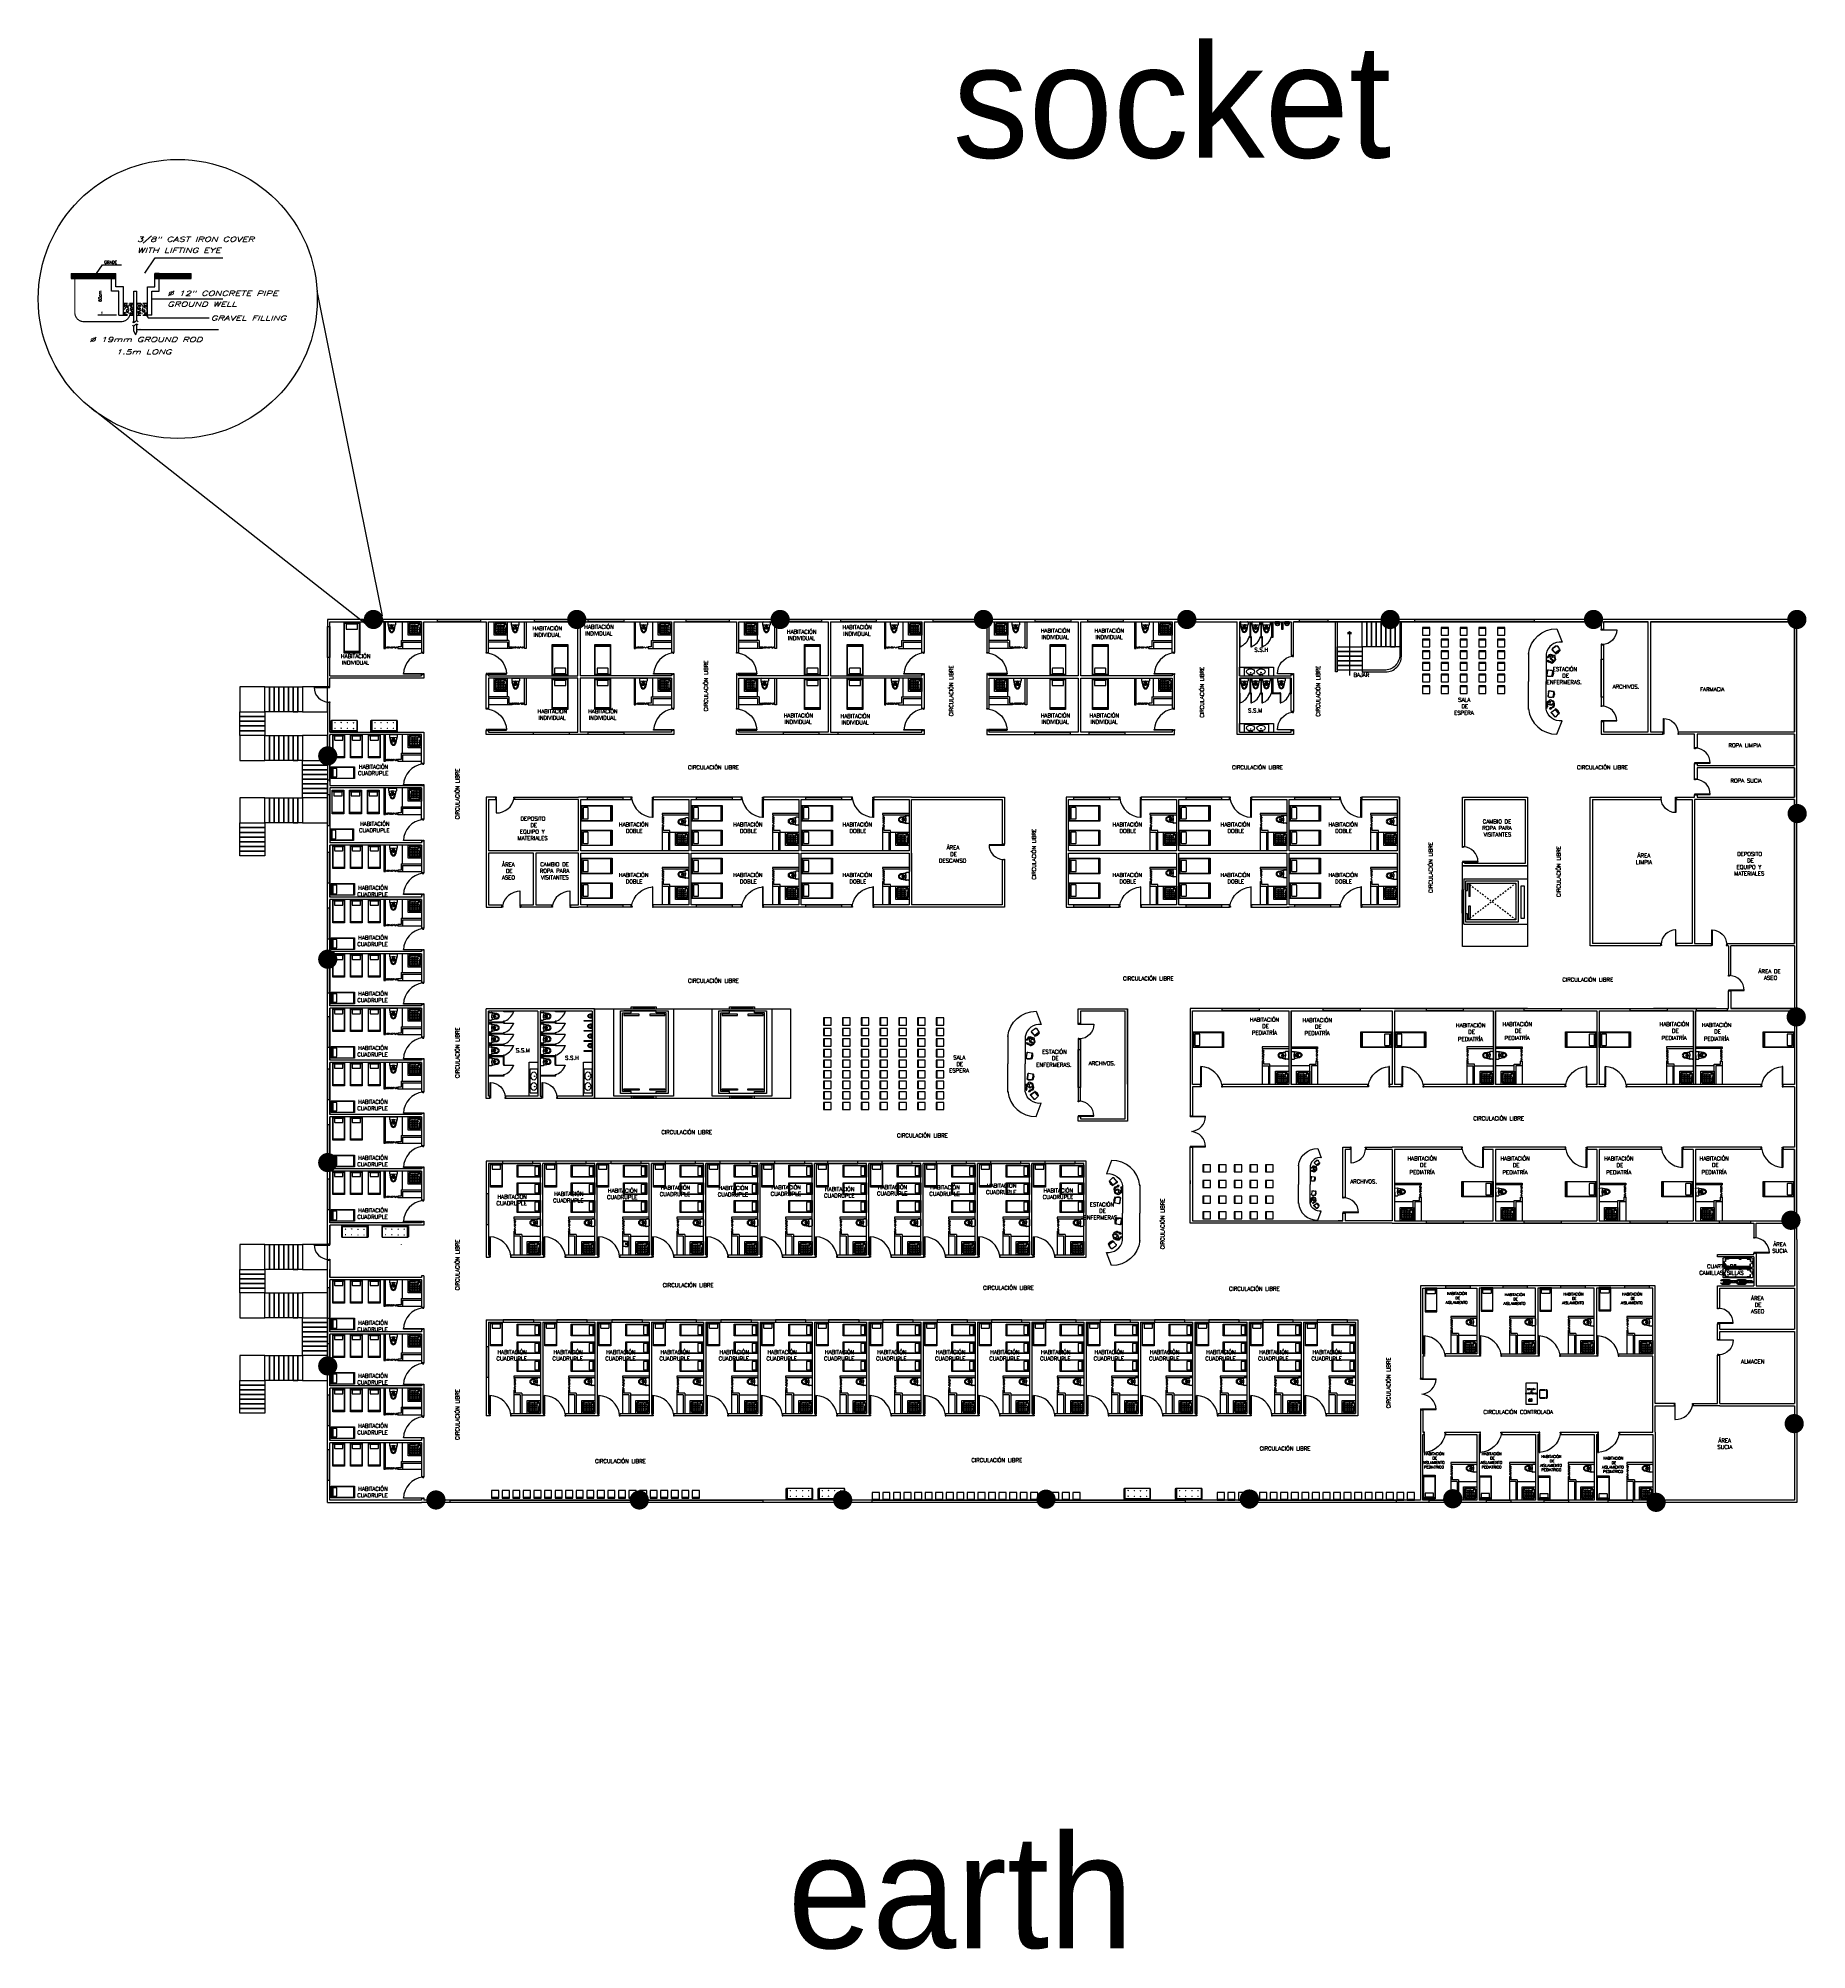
# Model space of a CAD drawing. Header units: metres. Extents: x -24 to 527, y -154 to 95.
# Drawn here: x 116.1 to 229.2, y -135.2 to -13 of the extents above; entities that cross this region are included whole.
import ezdxf

# ---------------------------------------------------------------- set-up
doc = ezdxf.new("R2010")
doc.units = ezdxf.units.M
doc.header["$MEASUREMENT"] = 0
doc.linetypes.add('HIDDEN', pattern=[0.375, 0.25, -0.125])
doc.layers.add('a_sh_aparatos', color=4, linetype='Continuous', lineweight=18)
doc.layers.add('EQUIPO', color=1, linetype='Continuous', lineweight=0)
for name, color, linetype in [('ALMACEN', 10, 'Continuous'), ('AN-TEXTO', 3, 'Continuous'), ('AR-ASCENSOR', 4, 'Continuous'), ('AR-ESCALERAS', 1, 'Continuous'), ('AR-MOBILIRIO', 1, 'Continuous'), ('AR-MUROS', 6, 'Continuous'), ('AR-PUERTAS', 2, 'Continuous'), ('AR-VENTANAS', 2, 'Continuous'), ('E-TEXT', 2, 'Continuous'), ('ELEC', 7, 'Continuous'), ('LIGHT', 4, 'Continuous'), ('MOBILIARIO', 42, 'Continuous'), ('S.H.', 2, 'Continuous'), ('Sanitarios', 2, 'Continuous'), ('SYMBOLS', 6, 'Continuous'), ('text', 3, 'Continuous'), ('THIN', 3, 'Continuous')]:
    doc.layers.add(name, color=color, linetype=linetype)
doc.styles.add('REGULAR-2.5', font='romans.shx', dxfattribs={"height": 2.5})
doc.styles.add('ROMANS', font='romans.shx', dxfattribs={"width": 0.75})
doc.styles.add('STYLE100', font='romans.shx', dxfattribs={"width": 1.5, "oblique": 20, "height": 15})
pattern_1 = [(45, (45.28315, 28.92862), (8e-18, 0.10673666), [0.22642265, -0.07547422]), (135, (45.33652, 28.98199), (8e-18, 0.10673666), [0.22642265, -0.07547422])]

# ---------------------------------------------------------------- blocks, each defined once
blk = doc.blocks.new('AR-ESCALERAS 1 PISO')
at = {"layer": 'AR-ESCALERAS'}
blk.add_lwpolyline([(-2.25, 0.8), (-3.85, 0.8), (-3.85, -0.8), (-2.25, -0.8), (-2.25, 0.8)], dxfattribs=at)
for points in [[(-2.25, 0.8), (-1.95, 0.8), (-1.95, -0.8), (-2.25, -0.8)], [(-1.95, 0.8), (-1.65, 0.8), (-1.65, -0.8), (-1.95, -0.8)], [(-1.65, 0.8), (-1.35, 0.8), (-1.35, -0.8), (-1.65, -0.8)], [(-1.35, 0.8), (-1.05, 0.8), (-1.05, -0.8), (-1.35, -0.8)], [(-1.05, 0.8), (-0.75, 0.8), (-0.75, -0.8), (-1.05, -0.8)], [(-0.75, 0.8), (-0.45, 0.8), (-0.45, -0.8), (-0.75, -0.8)], [(-0.45, 0.8), (-0.15, 0.8), (-0.15, -0.8), (-0.45, -0.8)], [(-0.15, 0.8), (0.15, 0.8), (0.15, -0.8), (-0.15, -0.8)], [(-2.25, -0.8), (-2.25, -1.1), (-3.85, -1.1), (-3.85, -0.8)], [(-2.25, -1.1), (-2.25, -1.4), (-3.85, -1.4), (-3.85, -1.1)], [(-0.15, -0.8), (-0.45, -0.8), (-0.45, -0.8), (-0.15, -0.8)], [(-2.25, -1.4), (-2.25, -1.7), (-3.85, -1.7), (-3.85, -1.4)], [(-2.25, -1.7), (-2.25, -2), (-3.85, -2), (-3.85, -1.7)], [(-2.25, -2), (-2.25, -2.3), (-3.85, -2.3), (-3.85, -2)]]:
    blk.add_lwpolyline(points, close=True, dxfattribs=at)
blk = doc.blocks.new('AR-ASCENSOR 2')
at = {"layer": 'AR-ASCENSOR'}
for p, q in [((-2, 0.3), (1.8, 0.3)), ((-1.7, 0.6), (-1.7, 0.3)), ((-1.7, 0.5), (1.5, 0.5)), ((-1.7, 0.4), (1.5, 0.4)), ((1.5, 0.6), (1.5, 0.3)), ((-1.7, -13.2), (-1.7, -12.9)), ((-1.7, -13), (1.5, -13)), ((-1.7, -13.1), (1.5, -13.1))]:
    blk.add_line(p, q, dxfattribs=at)
for points in [[(-2, -12.9), (-4.6, -12.9), (-4.6, 0.3), (-2, 0.3), (-2, 0.6), (1.8, 0.6), (1.8, 0.3), (4.4, 0.3), (4.4, -12.9), (1.8, -12.9)], [(-3.6, 0), (3.6, 0), (3.6, -12.5), (-3.6, -12.5)], [(-3.1, -0.5), (-3.1, -0.7), (-0.8, -0.7), (-0.8, -0.5)], [(0.8, -0.5), (0.8, -0.7), (3.1, -0.7), (3.1, -0.5)], [(-3.1, -11.8), (-0.8, -11.8), (-0.8, -12), (-3.1, -12)], [(0.8, -11.8), (3.1, -11.8), (3.1, -12), (0.8, -12)]]:
    blk.add_lwpolyline(points, close=True, dxfattribs=at)
for points in [[(-2, -12.5), (-2, -12.2), (-3.3, -12.2), (-3.3, -0.3), (-2, -0.3), (-2, 0)], [(1.8, -12.5), (1.8, -12.2), (3.3, -12.2), (3.3, -0.3), (1.8, -0.3), (1.8, 0), (-3.1, 0)], [(-2, -12.9), (-2, -13.2), (1.8, -13.2), (1.8, -12.9)]]:
    blk.add_lwpolyline(points, dxfattribs=at)
blk = doc.blocks.new('AR-ASCENSOR 1')
at = {"layer": 'AR-ASCENSOR'}
for p, q in [((8.5, 3.7), (-1.9, 3.7)), ((-0.4, -3.4), (-0.4, 3.4)), ((-0.4, 3.4), (8.2, 3.4)), ((8.2, 3.4), (8.2, -3.4)), ((8.5, 3.7), (8.5, 1.9)), ((-0.8, 2.7), (-1.4, 2.7)), ((-1.4, 2.7), (-1.4, -2.5)), ((-0.8, -2.5), (-0.8, 2.7)), ((0, 3), (7.9, 3)), ((0, -3), (0, 3)), ((7.5, 0.7), (7.5, 2.8)), ((7.5, 2.8), (7.7, 2.8)), ((7.7, 0.7), (7.5, 0.7)), ((7.7, 2.8), (7.7, 0.7)), ((7.9, 3), (7.9, 2)), ((7.9, 2), (8.2, 2)), ((8.8, 1.9), (8.5, 1.9)), ((8.5, 1.9), (8.5, -1.9)), ((8.8, 1.6), (8.5, 1.6)), ((8.6, 1.6), (8.6, -1.6)), ((8.7, 1.6), (8.7, -1.6)), ((8.8, 1.9), (8.8, -1.9)), ((-1.4, -2.5), (-0.8, -2.5)), ((7.9, -3), (0, -3)), ((7.5, -0.8), (7.5, -2.9)), ((7.5, -0.8), (7.7, -0.8)), ((7.5, -2.9), (7.7, -2.9)), ((7.7, -2.9), (7.7, -0.8)), ((8.2, -1.8), (7.9, -1.8)), ((7.9, -1.8), (7.9, -3)), ((8.8, -1.6), (8.5, -1.6)), ((8.8, -1.9), (8.5, -1.9)), ((8.5, -3.7), (8.5, -1.9)), ((8.5, -3.7), (-1.9, -3.7)), ((8.2, -3.4), (-0.4, -3.4))]:
    blk.add_line(p, q, dxfattribs=at)
blk.add_lwpolyline([(-1.9, -3.7), (-1.9, 3.7)], dxfattribs=at)
at = {"layer": 'AR-ASCENSOR', "linetype": 'HIDDEN'}
for points in [[(0, 3), (7.9, -3)], [(7.9, 3), (0, -3)]]:
    blk.add_lwpolyline(points, dxfattribs=at)
blk = doc.blocks.new('AR-PUERTA 2')
at = {"layer": 'AR-PUERTAS', "linetype": 'Continuous'}
for points in [[(-1.35, -0.06), (-1.35, -0.01), (-1.33, -0.01), (-1.33, 0.04), (-1.38, 0.04), (-1.38, -0.06)], [(-0.03, -0.01), (-0.03, 0.04), (0.02, 0.04), (0.02, -0.06), (0, -0.06), (0, -0.01)], [(0, -0.06), (0, -1.26), (-0.03, -1.26), (-0.03, -0.06)]]:
    blk.add_lwpolyline(points, close=True, dxfattribs=at)
blk.add_arc((0.06, 0.17), 1.43, 188.1236, 267.3924, dxfattribs=at)
blk = doc.blocks.new('31643339')
at = {"layer": 'AR-MOBILIRIO'}
for p, q in [((0.04, 0.5), (0.04, -0.5)), ((0.04, 0.4), (0.09, 0.4)), ((1.9, 0.4), (1.95, 0.4)), ((1.95, 0.5), (1.95, -0.5)), ((0.04, -0.4), (0.09, -0.4)), ((1.9, -0.4), (1.95, -0.4))]:
    blk.add_line(p, q, dxfattribs=at)
blk.add_lwpolyline([(0, -0.5), (0, 0.5), (2, 0.5), (2, -0.5)], close=True, dxfattribs=at)
for points in [[(1.87, 0.47, -0.414214), (1.9, 0.45), (1.9, -0.45, -0.414214), (1.87, -0.48), (0.12, -0.48, -0.414214), (0.09, -0.45), (0.09, 0.45, -0.414214), (0.12, 0.47)], [(0.15, -0.33, 0.414214), (0.18, -0.36), (0.45, -0.36, 0.414214), (0.48, -0.33), (0.48, 0.33, 0.414214), (0.45, 0.36), (0.18, 0.36, 0.414214), (0.15, 0.33)]]:
    blk.add_lwpolyline(points, format="xyb", close=True, dxfattribs=at)
blk = doc.blocks.new('AR-PUERTA 1.2')
at = {"layer": 'AR-PUERTAS', "linetype": 'Continuous'}
for points in [[(0, 0.06), (0, 0.01), (0.03, 0.01), (0.03, -0.04), (-0.02, -0.04), (-0.02, 0.06)], [(1.15, 0.06), (1.15, 0.98), (1.13, 0.98), (1.13, 0.06)], [(1.13, 0.01), (1.13, -0.04), (1.18, -0.04), (1.18, 0.06), (1.15, 0.06), (1.15, 0.01)]]:
    blk.add_lwpolyline(points, close=True, dxfattribs=at)
blk.add_arc((1.14, -0.17), 1.15, 89.3332, 169.7918, dxfattribs=at)
blk = doc.blocks.new('AR-ESTACION DE ENFERMERAS')
at = {"layer": 'AR-MOBILIRIO'}
for p, q in [((-1.79, 3.36), (-1.79, 1.57)), ((-1.79, -0.23), (-1.79, 1.57)), ((-0.58, 2.26), (-0.62, 1.97)), ((-0.57, 2.26), (-0.61, 1.97)), ((-0.55, 1.91), (-0.34, 1.91)), ((-0.55, 1.9), (-0.34, 1.9)), ((-0.51, 2.32), (-0.3, 2.28)), ((-0.51, 2.31), (-0.3, 2.27)), ((-0.26, 2.2), (-0.29, 1.96)), ((-0.25, 2.2), (-0.28, 1.95)), ((-0.23, 2.04), (-0.27, 2.04)), ((-0.23, 2.04), (-0.27, 2.04)), ((-0.23, 2.12), (-0.26, 2.12)), ((-0.25, 2.12), (-0.26, 2.04)), ((-0.25, 2.12), (-0.26, 2.04)), ((-0.23, 2.11), (-0.26, 2.11)), ((-0.23, 2.08), (-0.26, 2.08)), ((-0.24, 2.12), (-0.25, 2.04)), ((-0.24, 2.12), (-0.25, 2.04)), ((-0.23, 2.12), (-0.24, 2.04)), ((-0.23, 2.12), (-0.24, 2.04)), ((-0.52, 0.92), (-0.55, 0.63)), ((-0.51, 0.92), (-0.54, 0.63)), ((-0.48, 0.57), (-0.28, 0.57)), ((-0.48, 0.56), (-0.28, 0.56)), ((-0.44, 0.98), (-0.23, 0.94)), ((-0.44, 0.97), (-0.24, 0.93)), ((-0.19, 0.87), (-0.22, 0.62)), ((-0.18, 0.86), (-0.21, 0.62)), ((-0.17, 0.7), (-0.2, 0.71)), ((-0.17, 0.7), (-0.2, 0.7)), ((-0.16, 0.78), (-0.19, 0.78)), ((-0.18, 0.78), (-0.19, 0.7)), ((-0.19, 0.78), (-0.19, 0.7)), ((-0.16, 0.77), (-0.19, 0.77)), ((-0.16, 0.74), (-0.19, 0.74)), ((-0.17, 0.78), (-0.18, 0.7)), ((-0.18, 0.78), (-0.18, 0.7)), ((-0.16, 0.78), (-0.17, 0.7)), ((-0.17, 0.78), (-0.17, 0.7)), ((-0.32, -0.46), (-0.13, -0.68)), ((-0.31, -0.37), (-0.14, -0.25)), ((-0.31, -0.46), (-0.12, -0.68)), ((-0.3, -0.38), (-0.13, -0.25)), ((-0.06, -0.26), (0.11, -0.45)), ((-0.05, -0.26), (0.12, -0.44)), ((-0.04, -0.68), (0.11, -0.53)), ((-0.03, -0.69), (0.11, -0.53)), ((0.04, -0.3), (0.01, -0.32)), ((0.03, -0.3), (0.01, -0.32)), ((0.01, -0.31), (0.07, -0.37)), ((0.01, -0.32), (0.06, -0.38)), ((0.02, -0.31), (0.07, -0.37)), ((0.02, -0.31), (0.07, -0.37)), ((0.03, -0.3), (0.08, -0.36)), ((0.03, -0.3), (0.08, -0.36)), ((0.06, -0.33), (0.03, -0.35)), ((0.08, -0.36), (0.06, -0.38)), ((0.08, -0.36), (0.06, -0.38))]:
    blk.add_line(p, q, dxfattribs=at)
at = {"layer": 'AR-MOBILIRIO', "linetype": 'ByBlock'}
for p, q in [((-0.67, 0.17), (-0.66, 0.22)), ((-0.65, 0.09), (-0.67, 0.17)), ((-0.66, 0.22), (-0.61, 0.27)), ((-0.63, 0.02), (-0.65, 0.09)), ((-0.64, 0.19), (-0.61, 0.17)), ((-0.64, -0.02), (-0.63, 0.02)), ((-0.61, 0.19), (-0.63, 0.18)), ((-0.61, 0.27), (-0.54, 0.3)), ((-0.56, 0.21), (-0.61, 0.19)), ((-0.61, 0.17), (-0.6, 0.12)), ((-0.6, 0.12), (-0.6, 0.08)), ((-0.6, 0.08), (-0.6, 0.04)), ((-0.6, 0.04), (-0.58, 0)), ((-0.49, 0.25), (-0.56, 0.21)), ((-0.55, 0.13), (-0.53, 0.19)), ((-0.51, 0.1), (-0.55, 0.13)), ((-0.54, 0.3), (-0.5, 0.33)), ((-0.53, 0.19), (-0.5, 0.25)), ((-0.36, 0.02), (-0.51, 0.1)), ((-0.45, 0.37), (-0.5, 0.33)), ((-0.5, 0.33), (-0.47, 0.32)), ((-0.45, 0.29), (-0.49, 0.25)), ((-0.47, 0.32), (-0.45, 0.29)), ((-0.39, 0.39), (-0.45, 0.37)), ((-0.41, 0.23), (-0.43, 0.2)), ((-0.43, 0.2), (-0.42, 0.15)), ((-0.42, 0.15), (-0.42, 0.1)), ((-0.42, 0.1), (-0.39, 0.09)), ((-0.4, 0.26), (-0.41, 0.23)), ((-0.38, 0.29), (-0.4, 0.26)), ((-0.34, 0.37), (-0.39, 0.39)), ((-0.39, 0.09), (-0.37, 0.06)), ((-0.34, 0.31), (-0.38, 0.29)), ((-0.31, 0.05), (-0.36, 0.02)), ((-0.35, 0.09), (-0.33, 0.11)), ((-0.34, 0.07), (-0.35, 0.09)), ((-0.26, 0.33), (-0.34, 0.37)), ((-0.31, 0.32), (-0.34, 0.31)), ((-0.33, 0.11), (-0.3, 0.09)), ((-0.28, 0.3), (-0.31, 0.32)), ((-0.22, 0.1), (-0.31, 0.05)), ((-0.3, 0.09), (-0.28, 0.11)), ((-0.26, 0.28), (-0.28, 0.3)), ((-0.28, 0.11), (-0.27, 0.13)), ((-0.27, 0.13), (-0.25, 0.13)), ((-0.19, 0.3), (-0.26, 0.33)), ((-0.23, 0.29), (-0.26, 0.28)), ((-0.25, 0.13), (-0.24, 0.15)), ((-0.24, 0.15), (-0.22, 0.14)), ((-0.22, 0.26), (-0.23, 0.29)), ((-0.21, 0.25), (-0.22, 0.26)), ((-0.22, 0.19), (-0.2, 0.21)), ((-0.2, 0.17), (-0.22, 0.19)), ((-0.22, 0.14), (-0.2, 0.17)), ((-0.18, 0.16), (-0.22, 0.1)), ((-0.22, 0.1), (-0.21, 0.04)), ((-0.2, 0.21), (-0.21, 0.25)), ((-0.21, 0.04), (-0.2, -0.01)), ((-0.16, 0.25), (-0.19, 0.3)), ((-0.14, 0.16), (-0.18, 0.16)), ((-0.16, 0.21), (-0.16, 0.25)), ((-0.14, 0.16), (-0.16, 0.21)), ((-0.15, -0.06), (-0.13, 0.05)), ((-0.13, 0.05), (-0.14, 0.16)), ((-0.64, -0.08), (-0.64, -0.02)), ((-0.61, -0.14), (-0.64, -0.08)), ((-0.6, -0.03), (-0.61, -0.07)), ((-0.61, -0.07), (-0.61, -0.11)), ((-0.61, -0.11), (-0.6, -0.12)), ((-0.6, -0.12), (-0.61, -0.14)), ((-0.59, -0.03), (-0.6, -0.03)), ((-0.57, -0.06), (-0.59, -0.03)), ((-0.58, 0), (-0.57, -0.04)), ((-0.57, -0.04), (-0.57, -0.06)), ((-0.44, -0.17), (-0.46, -0.18)), ((-0.46, -0.18), (-0.46, -0.19)), ((-0.46, -0.19), (-0.4, -0.2)), ((-0.4, -0.17), (-0.44, -0.17)), ((-0.39, -0.12), (-0.43, -0.13)), ((-0.43, -0.13), (-0.43, -0.14)), ((-0.43, -0.14), (-0.39, -0.15)), ((-0.38, -0.15), (-0.4, -0.17)), ((-0.4, -0.2), (-0.35, -0.19)), ((-0.35, -0.11), (-0.39, -0.12)), ((-0.39, -0.15), (-0.38, -0.15)), ((-0.3, -0.09), (-0.35, -0.11)), ((-0.35, -0.19), (-0.31, -0.14)), ((-0.31, -0.14), (-0.25, -0.1)), ((-0.25, -0.05), (-0.3, -0.09)), ((-0.21, -0.03), (-0.25, -0.05)), ((-0.25, -0.1), (-0.19, -0.08)), ((-0.2, -0.03), (-0.21, -0.03)), ((-0.2, -0.01), (-0.2, -0.03)), ((-0.19, -0.08), (-0.15, -0.06))]:
    blk.add_line(p, q, dxfattribs=at)
at = {"layer": 'AR-MOBILIRIO'}
for points in [[(-1.79, 3.32, -0.388962), (0.03, 4.93), (0.35, 4.08, 0.39649), (-0.67, 3.33), (-0.67, 1.57)], [(-1.79, -0.18, 0.388962), (0.03, -1.8), (0.35, -0.95, -0.39649), (-0.67, -0.2), (-0.67, 1.57)]]:
    blk.add_lwpolyline(points, format="xyb", dxfattribs=at)
at = {"layer": 'AR-MOBILIRIO', "linetype": 'ByBlock'}
for points in [[(-0.63, 3.06), (-0.65, 3.05), (-0.62, 3.12), (-0.57, 3.15), (-0.53, 3.17), (-0.49, 3.23), (-0.44, 3.29), (-0.39, 3.31), (-0.32, 3.3), (-0.25, 3.27), (-0.2, 3.25), (-0.14, 3.24)], [(-0.2, 3.25), (-0.19, 3.22), (-0.21, 3.19), (-0.27, 3.2), (-0.34, 3.23), (-0.38, 3.26), (-0.4, 3.27), (-0.4, 3.28), (-0.4, 3.24), (-0.44, 3.21), (-0.46, 3.18), (-0.5, 3.15), (-0.52, 3.11), (-0.54, 3.08), (-0.56, 3.08), (-0.55, 3.11), (-0.56, 3.12), (-0.59, 3.1), (-0.62, 3.08), (-0.63, 3.06)], [(-0.58, 2.91), (-0.59, 2.91), (-0.57, 2.85), (-0.53, 2.82), (-0.46, 2.81), (-0.4, 2.79), (-0.34, 2.75), (-0.3, 2.74), (-0.2, 2.79), (-0.13, 2.86), (-0.15, 2.89), (-0.21, 2.89)], [(-0.21, 2.89), (-0.26, 2.85), (-0.3, 2.81), (-0.31, 2.8), (-0.32, 2.8), (-0.36, 2.82), (-0.42, 2.84), (-0.47, 2.86), (-0.49, 2.89), (-0.53, 2.92), (-0.53, 2.91), (-0.52, 2.87), (-0.52, 2.86), (-0.54, 2.86), (-0.57, 2.9), (-0.58, 2.91)], [(-0.22, 2.89), (-0.32, 2.93), (-0.37, 2.96), (-0.4, 3.12), (-0.4, 3.17), (-0.34, 3.19), (-0.27, 3.2)], [(-0.32, 2.97), (-0.3, 2.99), (-0.28, 2.99), (-0.28, 2.95), (-0.25, 2.94), (-0.23, 2.95), (-0.21, 2.93), (-0.19, 2.94), (-0.19, 2.91), (-0.15, 2.92), (-0.15, 2.94), (-0.13, 2.94), (-0.09, 2.98), (-0.1, 2.99), (-0.08, 3.01), (-0.1, 3.03), (-0.1, 3.06), (-0.1, 3.09), (-0.12, 3.11), (-0.16, 3.13), (-0.2, 3.13), (-0.23, 3.12), (-0.26, 3.12), (-0.3, 3.08), (-0.34, 3.06), (-0.34, 3.02), (-0.34, 2.99)], [(-0.12, 2.86), (-0.09, 2.91), (-0.06, 2.94), (-0.04, 2.98), (-0.06, 3.06), (-0.08, 3.15), (-0.09, 3.2), (-0.14, 3.24)]]:
    blk.add_lwpolyline(points, dxfattribs=at)
at = {"layer": 'AR-MOBILIRIO'}
for centre, radius, start, end in [((-0.87, 2.15), 0.646, 336.7176, 10.5405), ((-0.21, 2.06), 0.0305, 272.5051, 304.8395), ((-0.2, 2.09), 0.0305, 42.2784, 74.6625), ((-0.8, 0.81), 0.646, 336.7176, 10.5405), ((-0.14, 0.72), 0.0305, 272.5051, 304.8395), ((-0.13, 0.75), 0.0305, 42.2784, 74.6625), ((-0.43, -0.75), 0.646, 23.8876, 57.7104), ((0.07, -0.3), 0.0305, 89.4483, 121.8325), ((0.09, -0.32), 0.0305, 319.675, 352.0095)]:
    blk.add_arc(centre, radius, start, end, dxfattribs=at)
at = {"layer": 'AR-MOBILIRIO', "extrusion": (0, 0, -1)}
for centre, major_axis, start_param, end_param in [((-0.55, 1.96), (0.0369, 0.0554), 2.568445, 4.232936), ((-0.55, 1.96), (0.0313, 0.0471), 2.568445, 4.232936), ((-0.52, 2.25), (0.0369, 0.0554), 4.232936, 5.879449), ((-0.52, 2.25), (0.0313, 0.0471), 4.232936, 5.879449), ((-0.34, 1.96), (0.0313, 0.0471), 1.092801, 2.568445), ((-0.34, 1.96), (0.0369, 0.0554), 1.092801, 2.568445), ((-0.31, 2.21), (0.0369, 0.0554), 5.879449, 7.375986), ((-0.31, 2.21), (0.0313, 0.0471), 5.879449, 7.375986), ((-0.48, 0.62), (0.0369, 0.0554), 2.568445, 4.232936), ((-0.48, 0.62), (0.0313, 0.0471), 2.568445, 4.232936), ((-0.45, 0.91), (0.0369, 0.0554), 4.232936, 5.879449), ((-0.45, 0.91), (0.0313, 0.0471), 4.232936, 5.879449), ((-0.27, 0.62), (0.0369, 0.0554), 1.092801, 2.568445), ((-0.27, 0.62), (0.0313, 0.0471), 1.092801, 2.568445), ((-0.25, 0.87), (0.0313, 0.0471), 5.879449, 7.375986), ((-0.25, 0.87), (0.0369, 0.0554), 5.879449, 7.375986), ((-0.27, -0.42), (-0.0156, 0.0647), 4.232936, 5.879449), ((-0.27, -0.42), (-0.0132, 0.055), 4.232936, 5.879449), ((-0.1, -0.3), (-0.0156, 0.0647), 5.879449, 7.375986), ((-0.1, -0.3), (-0.0132, 0.055), 5.879449, 7.375986), ((-0.08, -0.64), (-0.0156, 0.0647), 2.568445, 4.232936), ((-0.08, -0.64), (-0.0132, 0.055), 2.568445, 4.232936), ((0.07, -0.49), (-0.0156, 0.0647), 1.092801, 2.568445), ((0.07, -0.49), (-0.0132, 0.055), 1.092801, 2.568445)]:
    blk.add_ellipse(centre, major_axis=major_axis, ratio=1, start_param=start_param, end_param=end_param, dxfattribs=at)
at = {"layer": 'AR-MOBILIRIO'}
for centre, major_axis, start_param, end_param in [((-0.24, 2.08), (0.022, 0.194), 2.867658, 6.556557), ((-0.27, 2.08), (0.022, 0.194), 3.414965, 6.009251), ((-0.18, 0.74), (0.022, 0.194), 2.867658, 6.556557), ((-0.2, 0.74), (0.022, 0.194), 3.414965, 6.009251), ((0.05, -0.34), (-0.128, 0.148), 2.867658, 6.556557), ((0.03, -0.35), (-0.128, 0.148), 3.414965, 6.009251)]:
    blk.add_ellipse(centre, major_axis=major_axis, ratio=0.239226, start_param=start_param, end_param=end_param, dxfattribs=at)
for points in [[(-0.19, 2.03), (-0.19, 2.05), (-0.18, 2.07), (-0.18, 2.09), (-0.18, 2.1), (-0.18, 2.11)], [(-0.12, 0.69), (-0.12, 0.71), (-0.12, 0.73), (-0.11, 0.76), (-0.11, 0.76), (-0.11, 0.77)], [(0.12, -0.33), (0.11, -0.31), (0.1, -0.3), (0.08, -0.28), (0.07, -0.27), (0.07, -0.27)]]:
    blk.add_open_spline(points, degree=3, knots=[4.503628, 4.503628, 4.503628, 4.503628, 4.7924379, 4.7924379, 4.9095358, 4.9095358, 4.9095358, 4.9095358], dxfattribs=at)
at = {"layer": 'MOBILIARIO', "linetype": 'ByBlock'}
blk.add_line((-0.63, 0.18), (-0.64, 0.19), dxfattribs=at)
blk = doc.blocks.new('AR-ESTACION DE ENFERMERAS 1')
at = {"layer": 'AR-MOBILIRIO'}
for p, q in [((0.16, 4.32), (0.3, 4.17)), ((0.17, 4.33), (0.31, 4.17)), ((0.41, 4.59), (0.18, 4.42)), ((0.42, 4.58), (0.18, 4.41)), ((0.59, 4.31), (0.39, 4.16)), ((0.6, 4.3), (0.39, 4.16)), ((0.53, 4.25), (0.46, 4.2)), ((0.48, 4.18), (0.46, 4.2)), ((0.54, 4.24), (0.47, 4.19)), ((0.54, 4.24), (0.47, 4.19)), ((0.53, 4.24), (0.47, 4.2)), ((0.48, 4.18), (0.47, 4.21)), ((0.54, 4.23), (0.48, 4.18)), ((0.54, 4.23), (0.48, 4.18)), ((0.51, 4.2), (0.49, 4.23)), ((0.5, 4.56), (0.61, 4.38)), ((0.51, 4.57), (0.61, 4.39)), ((0.54, 4.22), (0.52, 4.25)), ((0.55, 4.23), (0.53, 4.25))]:
    blk.add_line(p, q, dxfattribs=at)
for centre, radius, start, end in [((0.14, 4.73), 0.646, 288.6156, 322.4385), ((0.51, 4.17), 0.0305, 224.4031, 256.7375), ((0.54, 4.19), 0.0305, 354.1764, 26.5605)]:
    blk.add_arc(centre, radius, start, end, dxfattribs=at)
at = {"layer": 'AR-MOBILIRIO', "extrusion": (0, 0, -1)}
for centre, major_axis, start_param, end_param in [((0.22, 4.36), (0.0659, 0.0096), 2.568445, 4.232936), ((0.22, 4.36), (0.056, 0.0081), 2.568445, 4.232936), ((0.35, 4.21), (0.0659, 0.0096), 1.092801, 2.568445), ((0.35, 4.21), (0.056, 0.0081), 1.092801, 2.568445), ((0.45, 4.53), (0.0659, 0.0096), 4.232936, 5.879449), ((0.45, 4.53), (0.056, 0.0081), 4.232936, 5.879449), ((0.56, 4.35), (0.056, 0.0081), 5.879449, 7.375986), ((0.56, 4.35), (0.0659, 0.0096), 5.879449, 7.375986)]:
    blk.add_ellipse(centre, major_axis=major_axis, ratio=1, start_param=start_param, end_param=end_param, dxfattribs=at)
at = {"layer": 'AR-MOBILIRIO'}
for centre, start_param, end_param in [((0.51, 4.21), 2.867658, 6.556557), ((0.49, 4.23), 3.414965, 6.009251)]:
    blk.add_ellipse(centre, major_axis=(0.159, 0.113), ratio=0.239226, start_param=start_param, end_param=end_param, dxfattribs=at)
blk.add_open_spline([(0.51, 4.14), (0.52, 4.15), (0.54, 4.16), (0.56, 4.18), (0.57, 4.18), (0.57, 4.19)], degree=3, knots=[4.503628, 4.503628, 4.503628, 4.503628, 4.7924379, 4.7924379, 4.9095358, 4.9095358, 4.9095358, 4.9095358], dxfattribs=at)
at = {"layer": 'AR-MOBILIRIO', "color": 1}
blk.add_blockref('AR-ESTACION DE ENFERMERAS', (0.43, 0.75), dxfattribs=at)
blk = doc.blocks.new('silla')
for points in [[(-0.23, -0.02), (0.23, -0.02), (0.23, 0.02), (-0.23, 0.02)], [(-0.23, -0.47), (0.23, -0.47), (0.23, -0.02), (-0.23, -0.02)]]:
    blk.add_lwpolyline(points, close=True)
blk = doc.blocks.new('*U134')
at = {"layer": 'AR-MOBILIRIO', "rotation": 90}
blk.add_blockref('silla', (-0.225, 0), dxfattribs=at)
blk = doc.blocks.new('*U141')
at = {"layer": 'AR-MUROS', "color": 0, "linetype": 'ByBlock', "lineweight": -2}
for p in [(0, 5.4), (0, 4.725), (1.2, 5.4), (1.2, 4.725), (2.4, 5.4), (2.4, 4.725), (3.6, 5.4), (3.6, 4.725), (4.8, 5.4), (4.8, 4.725), (6, 5.4), (6, 4.725), (7.2, 5.4), (7.2, 4.725), (0, 4.05), (1.2, 4.05), (2.4, 4.05), (3.6, 4.05), (4.8, 4.05), (6, 4.05), (7.2, 4.05), (0, 3.375), (0, 2.7), (1.2, 3.375), (1.2, 2.7), (2.4, 3.375), (2.4, 2.7), (3.6, 3.375), (3.6, 2.7), (4.8, 3.375), (4.8, 2.7), (6, 3.375), (6, 2.7), (7.2, 3.375), (7.2, 2.7), (0, 2.025), (0, 1.35), (1.2, 2.025), (1.2, 1.35), (2.4, 2.025), (2.4, 1.35), (3.6, 2.025), (3.6, 1.35), (4.8, 2.025), (4.8, 1.35), (6, 2.025), (6, 1.35), (7.2, 2.025), (7.2, 1.35), (0, 0.675), (0, 0), (1.2, 0.675), (1.2, 0), (2.4, 0.675), (2.4, 0), (3.6, 0.675), (3.6, 0), (4.8, 0.675), (4.8, 0), (6, 0.675), (6, 0), (7.2, 0.675), (7.2, 0)]:
    blk.add_blockref('*U134', p, dxfattribs=at)
blk = doc.blocks.new('*U135')
at = {"layer": 'AR-MOBILIRIO'}
blk.add_blockref('silla', (0, 0.225), dxfattribs=at)
blk = doc.blocks.new('*U136')
at = {"layer": 'AR-MUROS', "color": 0, "linetype": 'ByBlock', "lineweight": -2}
for p in [(0, 3.72), (1.2, 3.72), (2.4, 3.72), (3.6, 3.72), (4.8, 3.72), (0, 2.97), (0, 2.23), (1.2, 2.97), (1.2, 2.23), (2.4, 2.97), (2.4, 2.23), (3.6, 2.97), (3.6, 2.23), (4.8, 2.97), (4.8, 2.23), (0, 1.49), (1.2, 1.49), (2.4, 1.49), (3.6, 1.49), (4.8, 1.49), (0, 0), (0, 0.74), (1.2, 0.74), (1.2, 0), (2.4, 0.74), (2.4, 0), (3.6, 0.74), (3.6, 0), (4.8, 0.74), (4.8, 0)]:
    blk.add_blockref('*U135', p, dxfattribs=at)
blk = doc.blocks.new('111111')
at = {"layer": 'AR-PUERTAS', "linetype": 'Continuous'}
for p, q in [((254.32, 121.56), (254.32, 122.51)), ((254.34, 121.59), (254.34, 122.51)), ((256.27, 122.51), (256.24, 122.51)), ((256.24, 121.59), (256.24, 122.51)), ((256.27, 121.56), (256.27, 122.51)), ((254.29, 121.51), (254.29, 121.61)), ((254.32, 121.61), (254.29, 121.61)), ((254.34, 121.51), (254.29, 121.51)), ((254.34, 121.59), (254.32, 121.59)), ((254.34, 121.56), (254.32, 121.56)), ((254.34, 121.51), (254.34, 121.56)), ((256.24, 121.59), (256.27, 121.59)), ((256.24, 121.51), (256.24, 121.56)), ((256.24, 121.56), (256.27, 121.56)), ((256.24, 121.51), (256.29, 121.51)), ((256.27, 121.61), (256.29, 121.61)), ((256.29, 121.51), (256.29, 121.61))]:
    blk.add_line(p, q, dxfattribs=at)
for centre, start, end in [((254.3, 121.51), 5.0221, 88.847), ((256.29, 121.51), 91.153, 174.9779)]:
    blk.add_arc(centre, 0.999, start, end, dxfattribs=at)
blk = doc.blocks.new('*U137')
at = {"layer": 'AR-MOBILIRIO', "rotation": 90}
blk.add_blockref('silla', (-0.225, 0), dxfattribs=at)
blk = doc.blocks.new('*U138')
at = {"layer": 'AR-MUROS', "color": 0, "linetype": 'ByBlock', "lineweight": -2}
for p in [(0, 3), (1, 3), (2, 3), (3, 3), (4, 3), (0, 2), (0, 1), (1, 2), (1, 1), (2, 2), (2, 1), (3, 2), (3, 1), (4, 2), (4, 1), (0, 0), (1, 0), (2, 0), (3, 0), (4, 0)]:
    blk.add_blockref('*U137', p, dxfattribs=at)
blk = doc.blocks.new('AR-MESA DE ENFERMERAS')
at = {"layer": 'AR-MOBILIRIO'}
for p, q in [((1195.49, 626.14), (1195.49, 626.09)), ((1195.57, 626.09), (1195.57, 626.14)), ((1195.88, 626.09), (1195.88, 626.14)), ((1196.39, 626.23), (1196.38, 626.22)), ((1196.39, 626.22), (1196.38, 626.21)), ((1196.39, 626.22), (1196.38, 626.21)), ((1196.4, 626.23), (1196.39, 626.23)), ((1196.39, 626.23), (1196.39, 626.23)), ((1196.39, 626.21), (1196.39, 626.2)), ((1196.39, 626.21), (1196.39, 626.2)), ((1196.39, 626.2), (1196.39, 626.19)), ((1196.39, 626.2), (1196.39, 626.19)), ((1196.4, 626.19), (1196.39, 626.18)), ((1196.39, 626.19), (1196.39, 626.19)), ((1196.41, 626.23), (1196.4, 626.22)), ((1196.41, 626.23), (1196.4, 626.22)), ((1196.4, 626.23), (1196.4, 626.23)), ((1196.4, 626.19), (1196.4, 626.18)), ((1196.4, 626.18), (1196.4, 626.17)), ((1196.42, 626.19), (1196.41, 626.18)), ((1196.41, 626.18), (1196.41, 626.18)), ((1196.42, 626.19), (1196.42, 626.18)), ((1196.42, 626.19), (1196.42, 626.18)), ((1196.43, 626.19), (1196.43, 626.18)), ((1196.44, 626.34), (1196.44, 626.25)), ((1196.44, 626.32), (1196.55, 626.32)), ((1196.44, 626.31), (1196.55, 626.31)), ((1196.44, 626.29), (1196.55, 626.29)), ((1196.44, 626.28), (1196.55, 626.28)), ((1196.44, 626.27), (1196.55, 626.27)), ((1196.44, 626.25), (1196.55, 626.25)), ((1196.46, 626.34), (1196.46, 626.25)), ((1196.47, 626.34), (1196.47, 626.25)), ((1196.48, 626.34), (1196.48, 626.25)), ((1196.5, 626.34), (1196.5, 626.25)), ((1196.51, 626.34), (1196.51, 626.25)), ((1196.52, 626.34), (1196.52, 626.25)), ((1196.54, 626.34), (1196.54, 626.25)), ((1195.49, 625.61), (1195.49, 625.66)), ((1195.57, 625.66), (1195.57, 625.61)), ((1195.88, 625.66), (1195.88, 625.61))]:
    blk.add_line(p, q, dxfattribs=at)
for points in [[(1195.49, 626.14, 0.414214), (1195.4, 626.05), (1195.4, 625.7, 0.414214), (1195.49, 625.61)], [(1195.49, 626.09), (1195.49, 626.09, 0.414214), (1195.46, 626.05), (1195.46, 625.7, 0.414214), (1195.49, 625.66)]]:
    blk.add_lwpolyline(points, format="xyb", dxfattribs=at)
for points in [[(1195.57, 626.11), (1195.49, 626.11)], [(1195.88, 626.14), (1195.57, 626.14)], [(1195.88, 626.09), (1195.57, 626.09)], [(1195.88, 625.64), (1195.91, 625.64), (1195.91, 626.11), (1195.88, 626.11)], [(1196.43, 626.2), (1196.41, 626.2), (1196.41, 626.35), (1196.6, 626.35), (1196.6, 626.2), (1196.58, 626.2)], [(1196.45, 626.22), (1196.56, 626.22)], [(1196.56, 626.18), (1196.45, 626.18)], [(1195.49, 625.64), (1195.57, 625.64)], [(1195.57, 625.66), (1195.88, 625.66)], [(1195.57, 625.61), (1195.88, 625.61)]]:
    blk.add_lwpolyline(points, dxfattribs=at)
for points in [[(1196.04, 625.18), (1196.79, 625.18), (1196.79, 626.53), (1196.04, 626.53)], [(1196.44, 626.34), (1196.55, 626.34), (1196.55, 626.25), (1196.44, 626.25)]]:
    blk.add_lwpolyline(points, close=True, dxfattribs=at)
for centre, start, end in [((1196.45, 626.2), 79.6346, 280.3654), ((1196.56, 626.2), 259.6346, 100.3654)]:
    blk.add_arc(centre, 0.0197, start, end, dxfattribs=at)
blk = doc.blocks.new('*U139')
at = {"layer": 'AR-MOBILIRIO', "rotation": 90}
blk.add_blockref('silla', (-0.225, 0), dxfattribs=at)
blk = doc.blocks.new('*U140')
at = {"layer": 'AR-MUROS', "color": 0, "linetype": 'ByBlock', "lineweight": -2}
for p in [(0, 12.825), (0, 12.15), (0, 11.475), (0, 10.8), (0, 10.125), (0, 9.45), (0, 8.775), (0, 8.1), (0, 7.425), (0, 6.75), (0, 6.075), (0, 5.4), (0, 4.725), (0, 4.05), (0, 3.375), (0, 2.7), (0, 2.025), (0, 1.35), (0, 0.675), (0, 0)]:
    blk.add_blockref('*U139', p, dxfattribs=at)
blk = doc.blocks.new('AR-PUERTA 1')
at = {"layer": 'AR-PUERTAS', "linetype": 'Continuous'}
for points in [[(0, 0.06), (0, 0.01), (0.03, 0.01), (0.03, -0.04), (-0.02, -0.04), (-0.02, 0.06)], [(0.95, 0.03), (0.95, 0.96), (0.93, 0.96), (0.93, 0.03)], [(0.93, 0.01), (0.93, -0.04), (0.98, -0.04), (0.98, 0.06), (0.95, 0.06), (0.95, 0.01)]]:
    blk.add_lwpolyline(points, close=True, dxfattribs=at)
blk.add_arc((0.95, 0.01), 0.949, 89.9989, 178.4932, dxfattribs=at)
blk = doc.blocks.new('AR-PUERTA DE BAÑOS')
at = {"layer": 'AR-PUERTAS', "linetype": 'Continuous'}
for p, q in [((1106.12, 652.98), (1106.17, 652.98)), ((1106.12, 652.98), (1106.12, 652.95)), ((1106.17, 652.95), (1106.12, 652.95)), ((1106.17, 652.98), (1106.17, 652.95)), ((1106.17, 652.33), (1106.12, 652.33)), ((1106.12, 652.31), (1106.12, 652.33)), ((1106.12, 652.31), (1106.17, 652.31)), ((1106.17, 652.31), (1106.17, 652.33))]:
    blk.add_line(p, q, dxfattribs=at)
blk.add_lwpolyline([(1106.15, 652.95), (1106.77, 652.95), (1106.77, 652.93), (1106.15, 652.93)], close=True, dxfattribs=at)
blk.add_arc((1105.85, 653.27), 0.983, 286.0894, 339.29, dxfattribs=at)
blk = doc.blocks.new('AR-PUERTA PARA BAÑOS')
at = {"layer": 'AR-PUERTAS', "linetype": 'Continuous'}
for points in [[(1153.17, 673.33), (1153.17, 673.28), (1153.19, 673.28), (1153.19, 673.33)], [(1153.19, 673.3), (1153.19, 672.68), (1153.22, 672.68), (1153.22, 673.3)], [(1153.8, 673.28), (1153.8, 673.33), (1153.83, 673.33), (1153.83, 673.28)]]:
    blk.add_lwpolyline(points, close=True, dxfattribs=at)
blk.add_arc((1152.86, 673.6), 0.983, 290.71, 343.9106, dxfattribs=at)
blk = doc.blocks.new('*U130')
at = {"layer": 'AR-MOBILIRIO', "rotation": 90}
blk.add_blockref('silla', (-0.225, 0), dxfattribs=at)
blk = doc.blocks.new('*U131')
at = {"layer": 'AR-MUROS', "color": 0, "linetype": 'ByBlock', "lineweight": -2}
for p in [(0, 12.825), (0, 12.15), (0, 11.475), (0, 10.8), (0, 10.125), (0, 9.45), (0, 8.775), (0, 8.1), (0, 7.425), (0, 6.75), (0, 6.075), (0, 5.4), (0, 4.725), (0, 4.05), (0, 3.375), (0, 2.7), (0, 2.025), (0, 1.35), (0, 0.675), (0, 0)]:
    blk.add_blockref('*U130', p, dxfattribs=at)
blk = doc.blocks.new('mueb')
at = {"layer": 'AR-MOBILIRIO'}
for p, q in [((354.2, 187.28), (354.2, 187.21)), ((355.9, 187.28), (354.2, 187.28)), ((354.2, 187.21), (355.9, 187.21)), ((354.25, 187.16), (354.2, 187.16)), ((354.2, 187.16), (354.2, 186.56)), ((354.22, 187.21), (354.22, 187.16)), ((354.25, 186.56), (354.25, 187.16)), ((354.47, 187.06), (354.44, 187.03)), ((354.47, 187.03), (354.44, 187.06)), ((354.86, 187.06), (354.83, 187.03)), ((354.86, 187.03), (354.83, 187.06)), ((355.23, 187.03), (355.26, 187.06)), ((355.23, 187.06), (355.26, 187.03)), ((355.62, 187.03), (355.65, 187.06)), ((355.62, 187.06), (355.65, 187.03)), ((355.84, 187.16), (355.9, 187.16)), ((355.84, 186.56), (355.84, 187.16)), ((355.87, 187.21), (355.87, 187.16)), ((355.9, 187.28), (355.9, 187.21)), ((355.9, 187.16), (355.9, 186.56)), ((354.2, 186.56), (354.25, 186.56)), ((354.2, 186.56), (354.25, 186.56)), ((354.22, 186.56), (354.22, 186.52)), ((354.22, 186.56), (354.22, 186.52)), ((355.87, 186.52), (354.22, 186.52)), ((354.47, 186.69), (354.44, 186.67)), ((354.47, 186.67), (354.44, 186.69)), ((354.86, 186.69), (354.83, 186.67)), ((354.86, 186.67), (354.83, 186.69)), ((355.23, 186.69), (355.26, 186.67)), ((355.23, 186.67), (355.26, 186.69)), ((355.62, 186.69), (355.65, 186.67)), ((355.62, 186.67), (355.65, 186.69)), ((355.9, 186.56), (355.84, 186.56)), ((355.87, 186.56), (355.87, 186.52))]:
    blk.add_line(p, q, dxfattribs=at)
blk = doc.blocks.new('*U132')
at = {"layer": 'AR-MOBILIRIO', "rotation": 90}
blk.add_blockref('silla', (-0.225, 0), dxfattribs=at)
blk = doc.blocks.new('*U133')
at = {"layer": 'AR-MUROS', "color": 0, "linetype": 'ByBlock', "lineweight": -2}
for p in [(0, 12.15), (0, 11.475), (0, 10.8), (0, 10.125), (0, 9.45), (0, 8.775), (0, 8.1), (0, 7.425), (0, 6.75), (0, 6.075), (0, 5.4), (0, 4.725), (0, 4.05), (0, 3.375), (0, 2.7), (0, 2.025), (0, 1.35), (0, 0.675), (0, 0)]:
    blk.add_blockref('*U132', p, dxfattribs=at)
blk = doc.blocks.new('LAVATORIO2 POZAS')
at = {"layer": 'AR-MOBILIRIO'}
for p, q in [((346.51, 176.23), (346.51, 176.97)), ((346.51, 176.97), (347.01, 176.97)), ((346.51, 175.43), (346.51, 176.23)), ((347.01, 175.43), (347.01, 176.97)), ((346.51, 175.43), (347.01, 175.43))]:
    blk.add_line(p, q, dxfattribs=at)
for centre, radius in [((346.8, 176.49), 0.0161), ((346.96, 176.58), 0.0226), ((346.96, 176.42), 0.0226), ((346.81, 175.83), 0.0161), ((346.96, 175.91), 0.0226), ((346.96, 175.75), 0.0226)]:
    blk.add_circle(centre, radius, dxfattribs=at)
for centre in [(346.75, 176.5), (346.75, 175.83)]:
    blk.add_ellipse(centre, major_axis=(-0.002, 0.261), ratio=0.699963, dxfattribs=at)
blk = doc.blocks.new('1p-toppiece')
at = {"layer": 'AR-MOBILIRIO'}
for p, q in [((-0.23, 0.22), (-0.53, 0.17)), ((-0.53, 0.17), (-0.27, 0.22)), ((-0.48, 0), (-0.48, 0)), ((-0.48, 0), (-0.48, 0)), ((-0.48, 0), (-0.48, 0)), ((-0.48, 0), (-0.48, 0)), ((-0.48, 0), (-0.48, 0)), ((-0.48, 0), (-0.48, 0)), ((-0.48, 0), (-0.48, 0)), ((-0.48, 0), (-0.48, 0)), ((-0.41, 0.04), (-0.44, 0.04)), ((-0.23, 0.22), (-0.23, 0.19)), ((-0.2, 0.01), (-0.23, 0.19)), ((-0.22, 0.1), (-0.22, 0)), ((-0.22, -0.09), (-0.22, 0)), ((-0.05, 0.26), (-0.19, 0.26)), ((-0.01, 0.22), (-0.01, -0.21)), ((-0.23, -0.21), (-0.53, -0.16)), ((-0.53, -0.17), (-0.27, -0.22)), ((-0.41, -0.03), (-0.44, -0.04)), ((-0.23, -0.19), (-0.2, 0)), ((-0.23, -0.19), (-0.23, -0.21)), ((-0.05, -0.25), (-0.19, -0.25))]:
    blk.add_line(p, q, dxfattribs=at)
blk.add_lwpolyline([(-0.47, -0.01, 0.139005), (-0.46, -0.01, 0.107089), (-0.46, -0.01, 0.080212), (-0.46, 0, 0.06796), (-0.46, 0, 0.06796), (-0.46, 0.01, 0.080212), (-0.46, 0.01, 0.107089), (-0.46, 0.01, 0.139005), (-0.47, 0.01, 0.139005), (-0.47, 0.01, 0.107089), (-0.47, 0.01, 0.080212), (-0.47, 0.01, 0.06796), (-0.48, 0, 0.06796), (-0.47, 0, 0.080212), (-0.47, -0.01, 0.107089), (-0.47, -0.01, 0.139005)], format="xyb", close=True, dxfattribs=at)
for centre in [(-0.26, 0.08), (-0.26, -0.07)]:
    blk.add_circle(centre, 0.008, dxfattribs=at)
for centre, radius, start, end in [((-0.55, 0), 0.165, 137.5273, 177.8064), ((-0.55, 0.01), 0.165, 182.1936, 222.4727), ((-0.54, 0), 0.159, 137.1746, 177.7477), ((-0.54, 0.01), 0.159, 182.2523, 222.8254), ((-0.52, -0.03), 0.206, 106.927, 136.493), ((-0.52, -0.03), 0.2, 106.5054, 136.1127), ((-0.54, 0), 0.122, 134.1142, 177.24), ((-0.54, 0), 0.115, 133.4423, 177.1285), ((-0.54, 0.01), 0.122, 182.76, 225.8858), ((-0.54, 0.01), 0.115, 182.8715, 226.5577), ((-0.52, -0.03), 0.157, 102.7254, 132.8308), ((-0.52, -0.03), 0.15, 101.8667, 132.1155), ((-0.48, -0.12), 0.296, 99.7929, 108.8085), ((-0.48, -0.12), 0.292, 99.5848, 108.4322), ((-0.48, -0.15), 0.279, 90.6669, 104.9929), ((-0.48, -0.16), 0.281, 90.6819, 104.1933), ((-0.47, -0.3), 0.428, 81.7587, 91.4179), ((-0.49, -0.36), 0.487, 81.705, 89.6761), ((-0.43, 0), 0.0456, 126.1832, 180), ((-0.43, 0), 0.0456, 180, 233.8168), ((-0.45, 0.02), 0.025, 82.2348, 126.1832), ((-0.43, 0), 0.123, 44.007, 82.2929), ((-0.43, 0), 0.132, 44.3018, 82.295), ((-0.41, 0.02), 0.015, 13.7696, 82.2348), ((-0.5, 0), 0.105, 0, 13.7696), ((-0.5, 0), 0.105, 346.2304, 0), ((-0.46, 0.01), 0.138, 358.6352, 34.0042), ((-0.46, 0), 0.138, 325.9958, 1.3648), ((-0.44, 0.01), 0.132, 357.4666, 37.446), ((-0.44, 0), 0.132, 322.554, 2.5334), ((-0.24, 0.07), 0.15, 87.0389, 99.7929), ((-0.19, 0.22), 0.04, 90, 180), ((-0.24, 0), 0.04, 351.6776, 8.3142), ((-0.05, 0.22), 0.04, 0, 90), ((-0.52, 0.04), 0.206, 223.507, 253.073), ((-0.52, 0.04), 0.2, 223.8873, 253.4946), ((-0.52, 0.04), 0.157, 227.1692, 257.2746), ((-0.52, 0.04), 0.15, 227.8845, 258.1333), ((-0.48, 0.12), 0.296, 251.1915, 260.2071), ((-0.48, 0.12), 0.292, 251.5678, 260.4152), ((-0.48, 0.16), 0.281, 255.8067, 269.3181), ((-0.48, 0.15), 0.279, 255.0071, 269.3331), ((-0.49, 0.37), 0.487, 270.3239, 278.295), ((-0.47, 0.3), 0.428, 268.5821, 278.2413), ((-0.45, -0.01), 0.025, 233.8168, 277.7652), ((-0.43, 0.01), 0.123, 277.7071, 315.993), ((-0.41, -0.02), 0.015, 277.7652, 346.2304), ((-0.43, 0.01), 0.132, 277.705, 315.6982), ((-0.24, -0.07), 0.15, 260.2071, 272.966), ((-0.19, -0.21), 0.04, 180, 270), ((-0.05, -0.21), 0.04, 270, 360)]:
    blk.add_arc(centre, radius, start, end, dxfattribs=at)
blk = doc.blocks.new('UR-UR')
at = {"layer": 'AR-MOBILIRIO'}
blk.add_line((-0.14, 0), (0.14, 0), dxfattribs=at)
blk.add_circle((0, -0.05), 0.0175, dxfattribs=at)
for centre, radius, start, end in [((1.25, 0.05), 1.4, 182.1803, 186.902), ((0.08, -0.09), 0.22, 186.902, 214.3731), ((-0.1, -0.11), 0.025, 96.1787, 179.6284), ((0, -1.08), 1, 90, 96.1787), ((-0.08, -0.11), 0.025, 94.7005, 178.5474), ((-0.05, -0.1), 0.05, 162.6845, 170.4634), ((0.04, -0.12), 0.14, 170.4634, 186.3292), ((0.06, -0.11), 0.16, 178.5474, 216.6603), ((0, -0.12), 0.1, 186.3292, 270), ((0, -0.14), 0.12, 214.3731, 270), ((0, -0.16), 0.09, 215.476, 270), ((0, -0.22), 0.025, 90, 170.5862), ((0, -1.08), 1, 83.8213, 90), ((0, -0.12), 0.1, 270, 353.6708), ((0, -0.22), 0.025, 9.4138, 90), ((0, -0.14), 0.12, 270, 325.6269), ((0, -0.16), 0.09, 270, 324.524), ((-0.06, -0.11), 0.16, 323.3397, 1.4526), ((0.08, -0.11), 0.025, 1.4526, 85.2995), ((0.05, -0.1), 0.05, 9.5366, 17.3155), ((-0.04, -0.12), 0.14, 353.6708, 9.5366), ((-0.08, -0.09), 0.22, 325.6269, 353.098), ((0.1, -0.11), 0.025, 0.3716, 83.8213), ((-1.25, 0.05), 1.4, 353.098, 357.8197)]:
    blk.add_arc(centre, radius, start, end, dxfattribs=at)
blk = doc.blocks.new('AR-PUERTA ACORDION')
at = {"layer": 'AR-PUERTAS'}
blk.add_lwpolyline([(-0.39, 0.05), (-0.29, -0.05), (-0.24, 0.06), (-0.18, -0.04), (-0.13, 0.05), (-0.05, -0.05), (0.01, 0.06), (0.07, -0.05), (0.16, 0.05), (0.25, -0.05), (0.32, 0.05), (0.41, -0.05), (0.41, -0.05), (0.32, 0.05), (0.25, -0.05), (0.16, 0.05), (0.07, -0.05), (0.01, 0.05), (-0.05, -0.05), (-0.13, 0.05), (-0.19, -0.05), (-0.24, 0.05), (-0.29, -0.05), (-0.39, 0.05)], close=True, dxfattribs=at)
blk = doc.blocks.new('A$C374E0E50')
at = {"layer": 'AR-MOBILIRIO', "ltscale": 0.5}
for p, q in [((0.1, 0), (-0.1, 0)), ((-0.2, -0.28), (-0.2, -0.12)), ((-0.2, -0.28), (-0.2, -0.44)), ((-0.19, -0.28), (-0.19, -0.12)), ((-0.19, -0.28), (-0.19, -0.44)), ((-0.16, -0.08), (-0.01, -0.08)), ((-0.16, -0.08), (-0.01, -0.08)), ((-0.16, -0.47), (0.16, -0.47)), ((-0.16, -0.48), (0.16, -0.48)), ((-0.01, -0.05), (-0.1, -0.05)), ((-0.01, -0.02), (-0.01, -0.22)), ((0.02, -0.02), (0.02, -0.22)), ((0.1, -0.05), (0.02, -0.05)), ((0.02, -0.08), (0.16, -0.08)), ((0.02, -0.08), (0.16, -0.08)), ((0.19, -0.28), (0.19, -0.12)), ((0.19, -0.28), (0.19, -0.44)), ((0.2, -0.28), (0.2, -0.12)), ((0.2, -0.28), (0.2, -0.44))]:
    blk.add_line(p, q, dxfattribs=at)
for centre in [(-0.1, -0.03), (0.1, -0.03)]:
    blk.add_circle(centre, 0.025, dxfattribs=at)
for centre, radius, start, end in [((-0.16, -0.12), 0.04, 90, 180), ((-0.16, -0.44), 0.04, 180, 270), ((-0.16, -0.12), 0.03, 90, 180), ((-0.16, -0.44), 0.03, 180, 270), ((0.58, -0.28), 0.75, 171.3003, 188.6997), ((-0.09, -0.17), 0.075, 97.2543, 171.3003), ((-0.09, -0.38), 0.075, 188.6997, 262.7457), ((0, -0.84), 0.75, 90.8855, 97.2543), ((0, 0.29), 0.75, 262.7457, 270), ((0, -0.16), 0.038, 113.2496, 246.7504), ((0, -0.16), 0.0275, 123.0557, 236.9443), ((0, -0.25), 0.03, 119.582, 60.418), ((0, -0.02), 0.015, 0, 180), ((0, -0.22), 0.015, 180, 0), ((0, 0.29), 0.75, 270, 277.6036), ((0, -0.84), 0.75, 82.3964, 88.5935), ((0, -0.16), 0.038, 293.2496, 66.7504), ((0, -0.16), 0.0275, 303.0557, 56.9443), ((0.09, -0.17), 0.075, 8.654, 82.3964), ((0.09, -0.38), 0.075, 277.6036, 351.346), ((0.16, -0.12), 0.04, 0, 90), ((0.16, -0.12), 0.03, 0, 90), ((-0.58, -0.28), 0.75, 351.346, 8.654), ((0.16, -0.44), 0.03, 269.9651, 0), ((0.16, -0.44), 0.04, 270, 0)]:
    blk.add_arc(centre, radius, start, end, dxfattribs=at)
blk = doc.blocks.new('A$C05366594')
at = {"layer": 'AR-MOBILIRIO', "linetype": 'Continuous'}
for p, q in [((0, 0), (0, 0.72)), ((0, 0.72), (0.72, 0.72)), ((0.72, 0), (0, 0)), ((0.07, 0.11), (0.07, 0.61)), ((0.09, 0.56), (0.09, 0.16)), ((0.11, 0.65), (0.59, 0.65)), ((0.61, 0.07), (0.11, 0.07)), ((0.37, 0.63), (0.16, 0.63)), ((0.56, 0.09), (0.16, 0.09)), ((0.43, 0.65), (0.4, 0.64)), ((0.63, 0.37), (0.63, 0.16)), ((0.65, 0.43), (0.64, 0.4)), ((0.65, 0.59), (0.65, 0.11)), ((0.72, 0.72), (0.72, 0))]:
    blk.add_line(p, q, dxfattribs=at)
at = {"layer": 'AR-MOBILIRIO', "color": 250}
for p, q in [((0.1, 0.56), (0.1, 0.16)), ((0.37, 0.62), (0.16, 0.62)), ((0.56, 0.1), (0.16, 0.1)), ((0.46, 0.65), (0.4, 0.63)), ((0.62, 0.37), (0.62, 0.16)), ((0.65, 0.46), (0.63, 0.4))]:
    blk.add_line(p, q, dxfattribs=at)
at = {"layer": 'AR-MOBILIRIO', "linetype": 'Continuous'}
for centre, major_axis, start_param, end_param in [((0.11, 0.61), (0.0318, 0.0318), 0.785398, 2.356194), ((0.11, 0.11), (-0.0318, 0.0318), 0.785398, 2.356194), ((0.16, 0.56), (0.0477, 0.0477), 0.785398, 2.356194), ((0.16, 0.16), (-0.0477, 0.0477), 0.785398, 2.356194), ((0.16, 0.16), (-0.0477, 0.0477), 0.785398, 2.356194), ((0.37, 0.7), (0.0477, 0.0477), 3.926991, 4.390638), ((0.56, 0.16), (0.0477, 0.0477), 3.926991, 5.497787), ((0.59, 0.59), (0.0477, 0.0477), 5.497787, 7.068583), ((0.61, 0.11), (-0.0318, 0.0318), 2.356194, 3.926991), ((0.7, 0.37), (-0.0477, 0.0477), 0.321751, 0.785398)]:
    blk.add_ellipse(centre, major_axis=major_axis, ratio=1, start_param=start_param, end_param=end_param, dxfattribs=at)
at = {"layer": 'AR-MOBILIRIO', "color": 250}
for centre, major_axis, start_param, end_param in [((0.16, 0.56), (-0.0382, 0.0382), -0.785398, 0.785398), ((0.16, 0.16), (-0.0382, 0.0382), 0.785398, 2.356194), ((0.16, 0.16), (0.0382, 0.0382), 2.356194, 3.926991), ((0.18, 0.54), (-0.00636, 0.00636), -0.785398, 5.497787), ((0.18, 0.5), (-0.00636, 0.00636), -0.785398, 5.497787), ((0.18, 0.45), (-0.00636, 0.00636), -0.785398, 5.497787), ((0.18, 0.41), (-0.00636, 0.00636), -0.785398, 5.497787), ((0.18, 0.36), (-0.00636, 0.00636), -0.785398, 5.497787), ((0.18, 0.32), (-0.00636, 0.00636), -0.785398, 5.497787), ((0.18, 0.27), (-0.00636, 0.00636), -0.785398, 5.497787), ((0.18, 0.23), (-0.00636, 0.00636), -0.785398, 5.497787), ((0.18, 0.18), (-0.00636, 0.00636), -0.785398, 5.497787), ((0.23, 0.54), (0.00636, 0.00636), 0.785398, 7.068583), ((0.23, 0.5), (0.00636, 0.00636), 0.785398, 7.068583), ((0.23, 0.45), (0.00636, 0.00636), 0.785398, 7.068583), ((0.23, 0.41), (0.00636, 0.00636), 0.785398, 7.068583), ((0.23, 0.36), (0.00636, 0.00636), 0.785398, 7.068583), ((0.23, 0.32), (0.00636, 0.00636), 0.785398, 7.068583), ((0.23, 0.27), (0.00636, 0.00636), 0.785398, 7.068583), ((0.23, 0.23), (0.00636, 0.00636), 0.785398, 7.068583), ((0.23, 0.18), (0.00636, 0.00636), 0.785398, 7.068583), ((0.27, 0.54), (0.00636, 0.00636), 0.785398, 7.068583), ((0.27, 0.5), (0.00636, 0.00636), 0.785398, 7.068583), ((0.27, 0.45), (0.00636, 0.00636), 0.785398, 7.068583), ((0.27, 0.41), (0.00636, 0.00636), 0.785398, 7.068583), ((0.27, 0.36), (0.00636, 0.00636), 0.785398, 7.068583), ((0.27, 0.32), (0.00636, 0.00636), 0.785398, 7.068583), ((0.27, 0.27), (0.00636, 0.00636), 0.785398, 7.068583), ((0.27, 0.23), (0.00636, 0.00636), 0.785398, 7.068583), ((0.27, 0.18), (0.00636, 0.00636), 0.785398, 7.068583), ((0.32, 0.54), (-0.00636, 0.00636), -0.785398, 5.497787), ((0.32, 0.5), (-0.00636, 0.00636), -0.785398, 5.497787), ((0.32, 0.45), (-0.00636, 0.00636), -0.785398, 5.497787), ((0.32, 0.41), (-0.00636, 0.00636), -0.785398, 5.497787), ((0.32, 0.36), (-0.00636, 0.00636), -0.785398, 5.497787), ((0.32, 0.32), (-0.00636, 0.00636), -0.785398, 5.497787), ((0.32, 0.27), (-0.00636, 0.00636), -0.785398, 5.497787), ((0.32, 0.23), (-0.00636, 0.00636), -0.785398, 5.497787), ((0.32, 0.18), (-0.00636, 0.00636), -0.785398, 5.497787), ((0.36, 0.54), (-0.00636, 0.00636), -0.785398, 5.497787), ((0.36, 0.5), (-0.00636, 0.00636), -0.785398, 5.497787), ((0.36, 0.45), (-0.00636, 0.00636), -0.785398, 5.497787), ((0.36, 0.41), (-0.00636, 0.00636), -0.785398, 5.497787), ((0.36, 0.36), (-0.00636, 0.00636), -0.785398, 5.497787), ((0.36, 0.32), (-0.00636, 0.00636), -0.785398, 5.497787), ((0.36, 0.27), (-0.00636, 0.00636), -0.785398, 5.497787), ((0.36, 0.23), (-0.00636, 0.00636), -0.785398, 5.497787), ((0.36, 0.18), (-0.00636, 0.00636), -0.785398, 5.497787), ((0.37, 0.7), (0.0573, 0.0573), 3.926991, 4.390638), ((0.41, 0.54), (-0.00636, 0.00636), -0.785398, 5.497787), ((0.41, 0.5), (-0.00636, 0.00636), -0.785398, 5.497787), ((0.41, 0.45), (-0.00636, 0.00636), -0.785398, 5.497787), ((0.41, 0.41), (-0.00636, 0.00636), -0.785398, 5.497787), ((0.41, 0.36), (-0.00636, 0.00636), -0.785398, 5.497787), ((0.41, 0.32), (-0.00636, 0.00636), -0.785398, 5.497787), ((0.41, 0.27), (-0.00636, 0.00636), -0.785398, 5.497787), ((0.41, 0.23), (-0.00636, 0.00636), -0.785398, 5.497787), ((0.41, 0.18), (-0.00636, 0.00636), -0.785398, 5.497787), ((0.45, 0.54), (0.00636, 0.00636), 0.785398, 7.068583), ((0.45, 0.5), (0.00636, 0.00636), 0.785398, 7.068583), ((0.45, 0.45), (0.00636, 0.00636), 0.785398, 7.068583), ((0.45, 0.41), (0.00636, 0.00636), 0.785398, 7.068583), ((0.45, 0.36), (0.00636, 0.00636), 0.785398, 7.068583), ((0.45, 0.32), (0.00636, 0.00636), 0.785398, 7.068583), ((0.45, 0.27), (0.00636, 0.00636), 0.785398, 7.068583), ((0.45, 0.23), (0.00636, 0.00636), 0.785398, 7.068583), ((0.45, 0.18), (0.00636, 0.00636), 0.785398, 7.068583), ((0.5, 0.54), (0.00636, 0.00636), 0.785398, 7.068583), ((0.5, 0.5), (0.00636, 0.00636), 0.785398, 7.068583), ((0.5, 0.45), (0.00636, 0.00636), 0.785398, 7.068583), ((0.5, 0.41), (0.00636, 0.00636), 0.785398, 7.068583), ((0.5, 0.36), (0.00636, 0.00636), 0.785398, 7.068583), ((0.5, 0.32), (0.00636, 0.00636), 0.785398, 7.068583), ((0.5, 0.27), (0.00636, 0.00636), 0.785398, 7.068583), ((0.5, 0.23), (0.00636, 0.00636), 0.785398, 7.068583), ((0.5, 0.18), (0.00636, 0.00636), 0.785398, 7.068583), ((0.54, 0.54), (-0.00636, 0.00636), -0.785398, 5.497787), ((0.54, 0.5), (-0.00636, 0.00636), -0.785398, 5.497787), ((0.54, 0.45), (-0.00636, 0.00636), -0.785398, 5.497787), ((0.54, 0.41), (-0.00636, 0.00636), -0.785398, 5.497787), ((0.54, 0.36), (-0.00636, 0.00636), -0.785398, 5.497787), ((0.54, 0.32), (-0.00636, 0.00636), -0.785398, 5.497787), ((0.54, 0.27), (-0.00636, 0.00636), -0.785398, 5.497787), ((0.54, 0.23), (-0.00636, 0.00636), -0.785398, 5.497787), ((0.54, 0.18), (-0.00636, 0.00636), -0.785398, 5.497787), ((0.59, 0.59), (0.0223, 0.0223), 0.785398, 7.068583), ((0.56, 0.16), (0.0382, 0.0382), 3.926991, 5.497787), ((0.59, 0.59), (-0.00955, 0.00955), -0.785398, 5.497787), ((0.58, 0.59), (0.00286, 0.00286), 0.785398, 7.068583), ((0.58, 0.59), (0.00286, 0.00286), 0.785398, 7.068583), ((0.58, 0.58), (0.00286, 0.00286), 0.785398, 7.068583), ((0.59, 0.59), (0.00286, 0.00286), 0.785398, 7.068583), ((0.59, 0.59), (0.00286, 0.00286), 0.785398, 7.068583), ((0.59, 0.58), (0.00286, 0.00286), 0.785398, 7.068583), ((0.7, 0.37), (-0.0573, 0.0573), 0.321751, 0.785398)]:
    blk.add_ellipse(centre, major_axis=major_axis, ratio=1, start_param=start_param, end_param=end_param, dxfattribs=at)
blk = doc.blocks.new('AR-ESCALERA DE EMERGENCIA')
at = {"layer": 'AR-ESCALERAS'}
for points in [[(3.2, 6.3), (4.8, 6.3), (4.8, 6.9), (4.8, 7.9), (3.2, 7.9)], [(0.8, 4.8), (-0.8, 4.8), (-0.8, 3.2), (0.8, 3.2), (0.8, 4.8)], [(4.8, 4.8), (3.2, 4.8), (3.2, 3.2), (4.8, 3.2), (4.8, 4.8)], [(0.8, 0.8), (-0.8, 0.8), (-0.8, -0.8), (0.8, -0.8), (0.8, 0.8)], [(4.8, 0.8), (3.2, 0.8), (3.2, -0.8), (4.8, -0.8), (4.8, 0.8)]]:
    blk.add_lwpolyline(points, dxfattribs=at)
for points in [[(0.8, 4.8), (1.1, 4.8), (1.1, 3.2), (0.8, 3.2)], [(1.1, 4.8), (1.4, 4.8), (1.4, 3.2), (1.1, 3.2)], [(1.4, 4.8), (1.7, 4.8), (1.7, 3.2), (1.4, 3.2)], [(1.7, 4.8), (2, 4.8), (2, 3.2), (1.7, 3.2)], [(2, 4.8), (2.3, 4.8), (2.3, 3.2), (2, 3.2)], [(2.3, 4.8), (2.6, 4.8), (2.6, 3.2), (2.3, 3.2)], [(2.6, 4.8), (2.9, 4.8), (2.9, 3.2), (2.6, 3.2)], [(2.9, 4.8), (3.2, 4.8), (3.2, 3.2), (2.9, 3.2)], [(2.9, 3.2), (2.6, 3.2), (2.6, 3.2), (2.9, 3.2)], [(4.8, 3.2), (4.8, 2.9), (3.2, 2.9), (3.2, 3.2)], [(4.8, 2.9), (4.8, 2.6), (3.2, 2.6), (3.2, 2.9)], [(4.8, 2.6), (4.8, 2.3), (3.2, 2.3), (3.2, 2.6)], [(4.8, 2.3), (4.8, 2), (3.2, 2), (3.2, 2.3)], [(4.8, 2), (4.8, 1.7), (3.2, 1.7), (3.2, 2)], [(4.8, 1.7), (4.8, 1.4), (3.2, 1.4), (3.2, 1.7)], [(4.8, 1.4), (4.8, 1.1), (3.2, 1.1), (3.2, 1.4)], [(0.8, 0.8), (1.1, 0.8), (1.1, -0.8), (0.8, -0.8)], [(1.1, 0.8), (1.4, 0.8), (1.4, -0.8), (1.1, -0.8)], [(1.4, 0.8), (1.7, 0.8), (1.7, -0.8), (1.4, -0.8)], [(1.7, 0.8), (2, 0.8), (2, -0.8), (1.7, -0.8)], [(2, 0.8), (2.3, 0.8), (2.3, -0.8), (2, -0.8)], [(2.3, 0.8), (2.6, 0.8), (2.6, -0.8), (2.3, -0.8)], [(2.6, 0.8), (2.9, 0.8), (2.9, -0.8), (2.6, -0.8)], [(2.9, 0.8), (3.2, 0.8), (3.2, -0.8), (2.9, -0.8)], [(4.8, 1.1), (4.8, 0.8), (3.2, 0.8), (3.2, 1.1)], [(0.8, -0.8), (0.8, -1.1), (-0.8, -1.1), (-0.8, -0.8)], [(0.8, -1.1), (0.8, -1.4), (-0.8, -1.4), (-0.8, -1.1)], [(2.9, -0.8), (2.6, -0.8), (2.6, -0.8), (2.9, -0.8)], [(0.8, -1.4), (0.8, -1.7), (-0.8, -1.7), (-0.8, -1.4)], [(0.8, -1.7), (0.8, -2), (-0.8, -2), (-0.8, -1.7)], [(0.8, -2), (0.8, -2.3), (-0.8, -2.3), (-0.8, -2)], [(0.8, -2.3), (0.8, -2.6), (-0.8, -2.6), (-0.8, -2.3)], [(0.8, -2.6), (0.8, -2.9), (-0.8, -2.9), (-0.8, -2.6)]]:
    blk.add_lwpolyline(points, close=True, dxfattribs=at)
at = {"layer": 'AR-MUROS'}
blk.add_blockref('AR-ESCALERAS 1 PISO', (3.05, 7.1), dxfattribs=at)
blk = doc.blocks.new('A$C15E859FE')
at = {"layer": 'AR-MOBILIRIO'}
for p, q in [((0, 1.84), (0, 0.06)), ((0.05, 1.69), (0.02, 1.69)), ((0.02, 1.69), (0.02, 0.21)), ((0.05, 1.69), (0.05, 0.21)), ((0.54, 1.9), (0.06, 1.9)), ((0.07, 1.55), (0.07, 1.76)), ((0.07, 1.76), (0.22, 1.76)), ((0.07, 1.55), (0.08, 1.55)), ((0.08, 1.55), (0.08, 1.74)), ((0.08, 1.74), (0.22, 1.74)), ((0.22, 1.74), (0.22, 1.76)), ((0.37, 1.86), (0.24, 1.86)), ((0.37, 1.84), (0.24, 1.84)), ((0.54, 1.76), (0.38, 1.76)), ((0.38, 1.74), (0.38, 1.76)), ((0.52, 1.74), (0.38, 1.74)), ((0.52, 1.55), (0.52, 1.74)), ((0.54, 1.55), (0.52, 1.55)), ((0.54, 1.55), (0.54, 1.76)), ((0.56, 1.69), (0.55, 0.21)), ((0.58, 1.69), (0.56, 1.69)), ((0.58, 1.69), (0.58, 0.21)), ((0.6, 1.84), (0.6, 0.06)), ((0.05, 0.21), (0.02, 0.21)), ((0.06, 0.35), (0.06, 0.14)), ((0.06, 0.35), (0.08, 0.35)), ((0.06, 0.14), (0.22, 0.14)), ((0.54, 0), (0.06, 0)), ((0.07, 0.84), (0.07, 0.76)), ((0.08, 0.35), (0.08, 0.16)), ((0.08, 0.16), (0.22, 0.16)), ((0.09, 0.84), (0.09, 0.76)), ((0.22, 0.16), (0.22, 0.14)), ((0.36, 0.05), (0.23, 0.05)), ((0.36, 0.07), (0.23, 0.07)), ((0.52, 0.16), (0.38, 0.16)), ((0.38, 0.16), (0.38, 0.14)), ((0.54, 0.14), (0.38, 0.14)), ((0.51, 1.14), (0.51, 1.06)), ((0.52, 0.35), (0.52, 0.16)), ((0.54, 0.35), (0.52, 0.35)), ((0.53, 1.14), (0.53, 1.06)), ((0.54, 0.35), (0.54, 0.14)), ((0.58, 0.21), (0.55, 0.21))]:
    blk.add_line(p, q, dxfattribs=at)
for centre, radius, start, end in [((0.06, 1.84), 0.06, 89.9537, 179.9537), ((0.24, 1.85), 0.01, 89.9537, 269.9537), ((0.37, 1.85), 0.01, 269.9537, 89.9537), ((0.54, 1.84), 0.06, 359.9537, 89.9537), ((0.06, 0.06), 0.06, 179.9537, 269.9537), ((0.08, 0.84), 0.01, 359.9537, 179.9537), ((0.08, 0.76), 0.01, 179.9537, 359.9537), ((0.23, 0.06), 0.01, 89.9537, 269.9537), ((0.36, 0.06), 0.01, 269.9537, 89.9537), ((0.52, 1.14), 0.01, 359.9537, 179.9537), ((0.52, 1.06), 0.01, 179.9537, 359.9537), ((0.54, 0.06), 0.06, 269.9537, 359.9537)]:
    blk.add_arc(centre, radius, start, end, dxfattribs=at)
blk = doc.blocks.new('S-RUEDAS2')
at = {"layer": 'AR-MOBILIRIO'}
for p, q in [((-0.15, 0.25), (-0.15, -0.24)), ((-0.13, 0.25), (-0.13, -0.24)), ((-0.13, 0.02), (-0.1, 0.02)), ((-0.1, 0.32), (-0.1, -0.3)), ((-0.08, 0.32), (-0.08, -0.3)), ((-0.08, 0.02), (-0.06, 0.02)), ((-0.07, 0.06), (-0.07, 0.16)), ((-0.03, 0.16), (-0.07, 0.16)), ((-0.03, 0.06), (-0.07, 0.06)), ((-0.06, -0.06), (-0.06, 0.06)), ((-0.04, -0.06), (-0.04, 0.06)), ((-0.04, 0.01), (0.04, 0.01)), ((-0.04, 0), (0.04, 0)), ((-0.03, 0.06), (-0.03, 0.16)), ((0.03, 0.16), (0.07, 0.16)), ((0.03, 0.06), (0.03, 0.16)), ((0.03, 0.06), (0.07, 0.06)), ((0.04, -0.06), (0.04, 0.06)), ((0.06, -0.06), (0.06, 0.06)), ((0.06, 0.02), (0.08, 0.02)), ((0.07, 0.06), (0.07, 0.16)), ((0.08, 0.32), (0.08, -0.3)), ((0.1, 0.32), (0.1, -0.3)), ((0.1, 0.02), (0.13, 0.02)), ((0.13, 0.25), (0.13, -0.24)), ((0.15, 0.25), (0.15, -0.24)), ((-0.13, -0.01), (-0.1, -0.01)), ((-0.08, -0.01), (-0.06, -0.01)), ((-0.07, -0.31), (-0.07, -0.08)), ((-0.07, -0.45), (-0.07, -0.37)), ((-0.06, -0.37), (-0.07, -0.37)), ((-0.06, -0.45), (-0.07, -0.45)), ((-0.06, -0.46), (-0.06, -0.33)), ((-0.06, -0.46), (-0.04, -0.46)), ((-0.06, -0.67), (-0.06, -0.46)), ((-0.06, -0.67), (-0.03, -0.67)), ((-0.05, -0.67), (-0.05, -0.46)), ((-0.05, -0.54), (-0.03, -0.54)), ((-0.04, -0.46), (-0.04, -0.33)), ((-0.04, -0.42), (0.04, -0.42)), ((-0.03, -0.31), (-0.03, -0.08)), ((-0.02, -0.55), (-0.03, -0.54)), ((-0.02, -0.66), (-0.03, -0.67)), ((-0.02, -0.66), (-0.02, -0.55)), ((0.02, -0.63), (0.01, -0.64)), ((0.01, -0.76), (0.01, -0.64)), ((0.06, -0.76), (0.01, -0.76)), ((0.01, -0.76), (0.02, -0.77)), ((0.02, -0.55), (0.03, -0.54)), ((0.02, -0.62), (0.02, -0.55)), ((0.05, -0.62), (0.02, -0.62)), ((0.02, -0.62), (0.03, -0.63)), ((0.05, -0.63), (0.02, -0.63)), ((0.06, -0.77), (0.02, -0.77)), ((0.03, -0.31), (0.03, -0.08)), ((0.05, -0.54), (0.03, -0.54)), ((0.05, -0.63), (0.03, -0.63)), ((0.04, -0.46), (0.04, -0.33)), ((0.06, -0.46), (0.04, -0.46)), ((0.05, -0.74), (0.05, -0.46)), ((0.06, -0.74), (0.05, -0.74)), ((0.06, -0.01), (0.08, -0.01)), ((0.06, -0.46), (0.06, -0.33)), ((0.07, -0.37), (0.06, -0.37)), ((0.07, -0.45), (0.06, -0.45)), ((0.06, -0.77), (0.06, -0.46)), ((0.07, -0.31), (0.07, -0.08)), ((0.07, -0.45), (0.07, -0.37)), ((0.1, -0.01), (0.13, -0.01))]:
    blk.add_line(p, q, dxfattribs=at)
for centre, radius, start, end in [((-0.14, 0.25), 0.00653, 360, 180), ((-0.09, 0.32), 0.00816, 360, 180), ((0.09, 0.32), 0.00816, 360, 180), ((0.14, 0.25), 0.00653, 0, 180), ((-0.14, -0.24), 0.00653, 180, 0), ((-0.09, -0.3), 0.00816, 180, 0), ((-0.05, -0.08), 0.0231, 360, 180), ((-0.05, -0.31), 0.0231, 180, 0), ((0.05, -0.08), 0.0231, 360, 180), ((0.05, -0.31), 0.0231, 180, 0), ((0.09, -0.3), 0.00816, 180, 0), ((0.14, -0.24), 0.00653, 180, 0)]:
    blk.add_arc(centre, radius, start, end, dxfattribs=at)
blk = doc.blocks.new('S35')
at = {"layer": 'ELEC'}
blk.add_lwpolyline([(0, 0.22, 0, 0.1, 0), (0, 0, 0.1, 0.1, 0)], format="xyseb", dxfattribs=at)
blk = doc.blocks.new('ST2')
at = {"layer": 'text'}
for p, q in [((-0.006, 0.041), (-0.038, 0.003)), ((-0.038, 0.003), (-0.014, -0.017)), ((0.023, 0.034), (-0.006, 0.041)), ((0.021, 0.005), (0.024, 0.026)), ((0.049, 0.012), (0.021, 0.005)), ((0.024, 0.027), (0.024, 0.034)), ((0.066, -0.004), (0.049, 0.012)), ((-0.014, -0.017), (-0.005, -0.048)), ((-0.005, -0.048), (0.024, -0.036)), ((0.024, -0.036), (0.04, -0.014)), ((0.04, -0.014), (0.066, -0.004))]:
    blk.add_line(p, q, dxfattribs=at)
blk = doc.blocks.new('ST5')
at = {"layer": 'THIN'}
for p, q in [((-0.004, 0.003), (-0.003, 0.007)), ((-0.003, 0), (-0.004, 0.003)), ((-0.003, 0.007), (0.001, 0.01)), ((0.001, 0.01), (0.007, 0.008)), ((0.007, 0.008), (0.011, 0.004)), ((0.011, 0.004), (0.01, -0.002)), ((0, -0.002), (-0.003, 0)), ((0, -0.003), (0, -0.003)), ((0.007, -0.003), (0.001, -0.003)), ((0.01, -0.002), (0.007, -0.003))]:
    blk.add_line(p, q, dxfattribs=at)
blk = doc.blocks.new('ST3')
at = {"layer": 'E-TEXT'}
for p, q in [((-0.048, 0.005), (-0.052, -0.007)), ((-0.027, 0.011), (-0.048, 0.005)), ((-0.014, 0.034), (-0.027, 0.011)), ((-0.001, 0.057), (-0.014, 0.034)), ((0.019, 0.058), (-0.001, 0.057)), ((0.018, -0.026), (0.037, 0.005)), ((0.038, 0.035), (0.019, 0.058)), ((0.037, 0.005), (0.038, 0.035)), ((-0.052, -0.007), (-0.051, -0.038)), ((-0.05, -0.037), (-0.022, -0.048)), ((-0.022, -0.048), (0.018, -0.026))]:
    blk.add_line(p, q, dxfattribs=at)
blk = doc.blocks.new('ST1')
at = {"layer": 'ELEC'}
for p, q in [((-0.06, 0.06), (-0.07, 0.04)), ((-0.07, 0.04), (-0.05, 0.02)), ((-0.03, 0.07), (-0.06, 0.06)), ((-0.05, 0.02), (-0.04, 0.01)), ((-0.04, 0.01), (-0.04, 0)), ((-0.01, 0.06), (-0.03, 0.07)), ((0.01, 0.07), (-0.01, 0.06)), ((0.04, 0.05), (0.01, 0.07)), ((0.06, 0.03), (0.04, 0.05)), ((0.1, 0.02), (0.06, 0.03)), ((0.11, -0.01), (0.1, 0.02)), ((-0.06, -0.01), (-0.04, -0.02)), ((-0.04, 0), (-0.05, -0.01)), ((-0.04, -0.02), (-0.03, -0.03)), ((-0.03, -0.03), (-0.03, -0.05)), ((-0.03, -0.05), (-0.01, -0.07)), ((-0.01, -0.07), (0.04, -0.06)), ((0.04, -0.06), (0.06, -0.03)), ((0.06, -0.03), (0.07, -0.02)), ((0.07, -0.02), (0.09, -0.03)), ((0.09, -0.03), (0.11, -0.01))]:
    blk.add_line(p, q, dxfattribs=at)
blk = doc.blocks.new('S26')
at = {"layer": 'ELEC', "color": 11}
for centre, start, end in [((-0.08, 0.05), 209.9021, 330.0979), ((0.08, -0.05), 29.9021, 150.0979)]:
    blk.add_arc(centre, 0.0943, start, end, dxfattribs=at)

msp = doc.modelspace()

# ---------------------------------------------------------------- hatches: boundary and pattern name
at = {"layer": 'AR-ESCALERAS'}
h = msp.add_hatch(color=1, dxfattribs=at)
h.dxf.hatch_style = 1
h.paths.add_polyline_path([(199.96, -50.96), (199.83, -51.05), (199.96, -51.05), (200.1, -51.05)])
at = {"layer": 'AR-PUERTAS'}
h = msp.add_hatch(color=256, dxfattribs=at)
h.dxf.hatch_style = 1
h.paths.add_polyline_path([(136.95, -50.16, 1), (138.18, -50.16, 1)])
h = msp.add_hatch(color=256, dxfattribs=at)
h.dxf.hatch_style = 1
h.paths.add_polyline_path([(149.95, -50.16, 1), (151.18, -50.16, 1)])
h = msp.add_hatch(color=256, dxfattribs=at)
h.dxf.hatch_style = 1
h.paths.add_polyline_path([(162.95, -50.16, 1), (164.18, -50.16, 1)])
h = msp.add_hatch(color=256, dxfattribs=at)
h.dxf.hatch_style = 1
h.paths.add_polyline_path([(175.95, -50.16, 1), (177.18, -50.16, 1)])
h = msp.add_hatch(color=256, dxfattribs=at)
h.dxf.hatch_style = 1
h.paths.add_polyline_path([(188.95, -50.16, 1), (190.18, -50.16, 1)])
h = msp.add_hatch(color=256, dxfattribs=at)
h.dxf.hatch_style = 1
h.paths.add_polyline_path([(201.95, -50.16, 1), (203.18, -50.16, 1)])
h = msp.add_hatch(color=256, dxfattribs=at)
h.dxf.hatch_style = 1
h.paths.add_polyline_path([(214.95, -50.16, 1), (216.18, -50.16, 1)])
h = msp.add_hatch(color=256, dxfattribs=at)
h.dxf.hatch_style = 1
h.paths.add_polyline_path([(227.95, -50.16, 1), (229.18, -50.16, 1)])
h = msp.add_hatch(color=256, dxfattribs=at)
h.dxf.hatch_style = 1
h.paths.add_polyline_path([(134.03, -58.88, 1), (135.26, -58.88, 1)])
h = msp.add_hatch(color=256, dxfattribs=at)
h.dxf.hatch_style = 1
h.paths.add_polyline_path([(227.97, -62.57, 1), (229.2, -62.57, 1)])
h = msp.add_hatch(color=256, dxfattribs=at)
h.dxf.hatch_style = 1
h.paths.add_polyline_path([(134.03, -71.88, 1), (135.26, -71.88, 1)])
h = msp.add_hatch(color=256, dxfattribs=at)
h.dxf.hatch_style = 1
h.paths.add_polyline_path([(227.91, -75.57, 1), (229.14, -75.57, 1)])
h = msp.add_hatch(color=256, dxfattribs=at)
h.dxf.hatch_style = 1
h.paths.add_polyline_path([(134.03, -84.88, 1), (135.26, -84.88, 1)])
h = msp.add_hatch(color=256, dxfattribs=at)
h.dxf.hatch_style = 1
h.paths.add_polyline_path([(227.57, -88.57, 1), (228.8, -88.57, 1)])
h = msp.add_hatch(color=256, dxfattribs=at)
h.dxf.hatch_style = 1
h.paths.add_polyline_path([(134.03, -97.88, 1), (135.26, -97.88, 1)])
h = msp.add_hatch(color=256, dxfattribs=at)
h.dxf.hatch_style = 1
h.paths.add_polyline_path([(227.78, -101.57, 1), (229.01, -101.57, 1)])
h = msp.add_hatch(color=256, dxfattribs=at)
h.dxf.hatch_style = 1
h.paths.add_polyline_path([(140.95, -106.45, 1), (142.18, -106.45, 1)])
h = msp.add_hatch(color=256, dxfattribs=at)
h.dxf.hatch_style = 1
h.paths.add_polyline_path([(153.95, -106.45, 1), (155.18, -106.45, 1)])
h = msp.add_hatch(color=256, dxfattribs=at)
h.dxf.hatch_style = 1
h.paths.add_polyline_path([(166.95, -106.45, 1), (168.18, -106.45, 1)])
h = msp.add_hatch(color=256, dxfattribs=at)
h.dxf.hatch_style = 1
h.paths.add_polyline_path([(179.95, -106.4, 1), (181.18, -106.4, 1)])
h = msp.add_hatch(color=256, dxfattribs=at)
h.dxf.hatch_style = 1
h.paths.add_polyline_path([(192.95, -106.39, 1), (194.18, -106.39, 1)])
h = msp.add_hatch(color=256, dxfattribs=at)
h.dxf.hatch_style = 1
h.paths.add_polyline_path([(205.95, -106.37, 1), (207.18, -106.37, 1)])
h = msp.add_hatch(color=256, dxfattribs=at)
h.dxf.hatch_style = 1
h.paths.add_polyline_path([(218.95, -106.6, 1), (220.18, -106.6, 1)])
at = {"layer": 'text'}
h = msp.add_hatch(dxfattribs=at)
h.set_pattern_fill('AR-HBONE', color=256, scale=0.018869, style=0)
h.set_pattern_definition(pattern_1)
h.paths.add_polyline_path([(119.33, -28.36), (119.33, -28.04), (118.77, -28.04), (118.77, -28.36)])
h.paths.add_polyline_path([(118.77, -28.04), (118.48, -28.04), (118.48, -28.36), (118.77, -28.36)])
h.paths.add_polyline_path([(118.34, -28.36), (118.48, -28.36), (118.48, -28.04), (118.34, -28.04)])
h.paths.add_polyline_path([(118.25, -28.36), (118.34, -28.36), (118.34, -28.04), (118.25, -28.04)])
h = msp.add_hatch(dxfattribs=at)
h.set_pattern_fill('AR-HBONE', color=256, scale=0.018869, style=0)
h.set_pattern_definition(pattern_1)
h.paths.add_polyline_path([(121.11, -28.36), (121.11, -28.04), (120.83, -28.04), (119.33, -28.04), (119.33, -28.36)])
h = msp.add_hatch(dxfattribs=at)
h.set_pattern_fill('AR-HBONE', color=256, scale=0.018869, style=0)
h.set_pattern_definition(pattern_1)
h.paths.add_polyline_path([(125.92, -28.36), (125.92, -28.04), (123.6, -28.04), (123.6, -28.05), (123.61, -28.05), (123.61, -28.17), (123.6, -28.17), (123.6, -28.36)])

# ---------------------------------------------------------------- linework, layer by layer
at = {"layer": 'AR-ESCALERAS'}
msp.add_lwpolyline([(200.1, -51.05), (199.96, -50.96), (199.83, -51.05), (199.96, -51.05)], close=True, dxfattribs=at)
msp.add_lwpolyline([(199.96, -51.05), (199.96, -53.75)], dxfattribs=at)
at = {"layer": 'AR-MUROS'}
for p, q in [((139.43, -50.31), (138.23, -50.31)), ((140.63, -50.31), (139.43, -50.31)), ((144.93, -50.31), (150.63, -50.31)), ((193.59, -50.31), (193.59, -51.31)), ((203.28, -50.31), (211.4, -50.31)), ((139.33, -51.91), (139.13, -51.91)), ((139.13, -51.91), (139.13, -52.01)), ((139.13, -52.01), (139.43, -52.01)), ((139.33, -51.51), (140.63, -51.51)), ((139.43, -51.61), (140.63, -51.61)), ((139.43, -52.01), (140.63, -52.01)), ((146.23, -51.51), (144.93, -51.51)), ((146.13, -51.61), (144.93, -51.61)), ((146.13, -52.01), (144.93, -52.01)), ((146.43, -52.01), (146.13, -52.01)), ((146.23, -51.91), (146.43, -51.91)), ((146.43, -51.91), (146.43, -52.01)), ((155.33, -51.91), (155.13, -51.91)), ((155.13, -51.91), (155.13, -52.01)), ((155.13, -52.01), (155.43, -52.01)), ((155.33, -51.51), (156.63, -51.51)), ((155.43, -51.61), (156.63, -51.61)), ((155.43, -52.01), (156.63, -52.01)), ((156.63, -52.27), (156.78, -52.27)), ((162.23, -51.51), (160.93, -51.51)), ((162.13, -51.61), (160.93, -51.61)), ((162.13, -52.01), (160.93, -52.01)), ((162.43, -52.01), (162.13, -52.01)), ((162.23, -51.91), (162.43, -51.91)), ((162.43, -51.91), (162.43, -52.01)), ((171.33, -51.91), (171.13, -51.91)), ((171.13, -51.91), (171.13, -52.01)), ((171.13, -52.01), (171.43, -52.01)), ((171.33, -51.51), (172.63, -51.51)), ((171.43, -51.61), (172.63, -51.61)), ((171.43, -52.01), (172.63, -52.01)), ((178.23, -51.51), (176.93, -51.51)), ((178.13, -51.61), (176.93, -51.61)), ((178.13, -52.01), (176.93, -52.01)), ((178.43, -52.01), (178.13, -52.01)), ((178.23, -51.91), (178.43, -51.91)), ((178.43, -51.91), (178.43, -52.01)), ((187.33, -51.91), (187.13, -51.91)), ((187.13, -51.91), (187.13, -52.01)), ((187.13, -52.01), (187.43, -52.01)), ((187.33, -51.51), (188.63, -51.51)), ((187.43, -51.61), (188.63, -51.61)), ((187.43, -52.01), (188.63, -52.01)), ((156.78, -53.67), (156.63, -53.67)), ((193.59, -53.91), (193.59, -54.91)), ((196.23, -53.91), (196.23, -54.91)), ((146.23, -55.11), (144.93, -55.11)), ((146.13, -55.21), (144.93, -55.21)), ((146.13, -55.61), (144.93, -55.61)), ((146.43, -55.61), (146.13, -55.61)), ((146.23, -55.51), (146.43, -55.51)), ((146.43, -55.51), (146.43, -55.61)), ((155.33, -55.51), (155.13, -55.51)), ((155.13, -55.51), (155.13, -55.61)), ((155.13, -55.61), (155.43, -55.61)), ((155.33, -55.11), (156.63, -55.11)), ((155.43, -55.21), (156.63, -55.21)), ((155.43, -55.61), (156.63, -55.61)), ((156.78, -55.85), (156.63, -55.85)), ((162.23, -55.11), (160.93, -55.11)), ((162.13, -55.21), (160.93, -55.21)), ((162.13, -55.61), (160.93, -55.61)), ((162.43, -55.61), (162.13, -55.61)), ((162.23, -55.51), (162.43, -55.51)), ((162.43, -55.51), (162.43, -55.61)), ((171.33, -55.51), (171.13, -55.51)), ((171.13, -55.51), (171.13, -55.61)), ((171.13, -55.61), (171.43, -55.61)), ((171.33, -55.11), (172.63, -55.11)), ((171.43, -55.21), (172.63, -55.21)), ((171.43, -55.61), (172.63, -55.61)), ((178.23, -55.11), (176.93, -55.11)), ((178.13, -55.21), (176.93, -55.21)), ((178.13, -55.61), (176.93, -55.61)), ((178.43, -55.61), (178.13, -55.61)), ((178.23, -55.51), (178.43, -55.51)), ((178.43, -55.51), (178.43, -55.61)), ((187.33, -55.51), (187.13, -55.51)), ((187.13, -55.51), (187.13, -55.61)), ((187.13, -55.61), (187.43, -55.61)), ((187.33, -55.11), (188.63, -55.11)), ((187.43, -55.21), (188.63, -55.21)), ((187.43, -55.61), (188.63, -55.61)), ((156.78, -57.25), (156.63, -57.25)), ((139.33, -59.11), (139.13, -59.11)), ((139.13, -59.11), (139.13, -59.21)), ((139.13, -59.21), (139.43, -59.21)), ((139.33, -58.71), (140.63, -58.71)), ((139.43, -58.81), (140.63, -58.81)), ((139.43, -59.21), (140.63, -59.21)), ((134.78, -62.27), (134.78, -64.43)), ((139.33, -62.13), (140.63, -62.13)), ((139.43, -62.23), (140.63, -62.23)), ((144.78, -61.51), (144.78, -68.56)), ((144.93, -61.66), (144.93, -64.96)), ((154.05, -61.66), (154.05, -61.51)), ((155.45, -61.66), (155.45, -61.51)), ((161.1, -61.66), (161.1, -61.51)), ((162.5, -61.66), (162.5, -61.51)), ((168.15, -61.66), (168.15, -61.51)), ((169.55, -61.66), (169.55, -61.51)), ((215.49, -61.66), (215.49, -70.87)), ((139.33, -62.52), (139.13, -62.52)), ((139.13, -62.52), (139.13, -62.62)), ((139.13, -62.62), (139.43, -62.62)), ((139.43, -62.62), (140.63, -62.62)), ((140.63, -64.43), (134.78, -64.43)), ((140.63, -64.58), (134.78, -64.58)), ((140.63, -64.33), (140.63, -64.43)), ((140.63, -64.58), (140.63, -66.36)), ((140.78, -64.33), (140.78, -64.58)), ((140.78, -64.58), (140.78, -66.36)), ((156.02, -63.76), (156.02, -64.96)), ((163.07, -63.76), (163.07, -64.96)), ((170.12, -63.76), (170.12, -64.96)), ((187.21, -63.76), (187.21, -64.96)), ((194.26, -63.76), (194.26, -64.96)), ((201.31, -63.76), (201.31, -64.96)), ((139.33, -65.78), (140.63, -65.78)), ((139.43, -65.88), (140.63, -65.88)), ((144.93, -65.11), (144.93, -68.41)), ((139.33, -66.18), (139.13, -66.18)), ((139.13, -66.18), (139.13, -66.28)), ((139.13, -66.28), (139.43, -66.28)), ((139.43, -66.28), (140.63, -66.28)), ((156.02, -67.21), (156.02, -68.41)), ((163.07, -67.21), (163.07, -68.41)), ((170.12, -67.21), (170.12, -68.41)), ((187.21, -67.21), (187.21, -68.41)), ((194.26, -67.21), (194.26, -68.41)), ((201.31, -67.21), (201.31, -68.41)), ((140.63, -67.91), (134.78, -67.91)), ((140.63, -68.06), (134.78, -68.06)), ((140.63, -67.76), (140.63, -67.91)), ((140.63, -68.06), (140.63, -69.9)), ((140.78, -67.76), (140.78, -68.06)), ((140.78, -68.06), (140.78, -69.9)), ((154.05, -68.56), (154.05, -68.41)), ((155.45, -68.56), (155.45, -68.41)), ((161.1, -68.56), (161.1, -68.41)), ((162.5, -68.56), (162.5, -68.41)), ((168.15, -68.56), (168.15, -68.41)), ((169.55, -68.56), (169.55, -68.41)), ((139.33, -69.65), (139.13, -69.65)), ((139.13, -69.65), (139.13, -69.75)), ((139.33, -69.26), (140.63, -69.26)), ((139.43, -69.36), (140.63, -69.36)), ((139.13, -69.75), (139.43, -69.75)), ((139.43, -69.75), (140.63, -69.75)), ((140.63, -71.38), (134.78, -71.38)), ((140.63, -71.53), (134.78, -71.53)), ((140.63, -71.3), (140.63, -71.38)), ((140.63, -71.53), (140.63, -73.37)), ((140.78, -71.3), (140.78, -71.53)), ((140.78, -71.53), (140.78, -73.37)), ((211.34, -71.06), (207.18, -71.06)), ((139.33, -73.13), (139.13, -73.13)), ((139.13, -73.13), (139.13, -73.23)), ((139.13, -73.23), (139.43, -73.23)), ((139.33, -72.73), (140.63, -72.73)), ((139.43, -72.83), (140.63, -72.83)), ((139.43, -73.23), (140.63, -73.23)), ((140.63, -74.85), (134.78, -74.85)), ((140.63, -75), (134.78, -75)), ((140.63, -74.77), (140.63, -74.85)), ((140.63, -75), (140.63, -76.87)), ((140.78, -74.77), (140.78, -75)), ((140.78, -75), (140.78, -76.87)), ((144.78, -80.78), (144.78, -75.06)), ((144.93, -80.63), (144.93, -75.21)), ((202.84, -75.02), (215.92, -75.02)), ((202.84, -75.17), (205.96, -75.17)), ((205.96, -75.17), (209.15, -75.17)), ((209.15, -75.17), (209.15, -79.89)), ((209.3, -75.17), (209.3, -79.89)), ((209.3, -79.89), (209.3, -75.17)), ((209.3, -75.17), (212.5, -75.17)), ((212.5, -75.17), (215.77, -75.17)), ((215.77, -75.17), (215.77, -79.89)), ((215.92, -75.17), (218.74, -75.17)), ((215.92, -75.17), (215.92, -79.89)), ((218.74, -75.17), (221.93, -75.17)), ((221.93, -75.17), (221.93, -79.89)), ((222.08, -75.17), (222.08, -79.89)), ((222.08, -79.89), (222.08, -75.17)), ((222.08, -75.17), (225.27, -75.17)), ((225.27, -75.17), (228.42, -75.17)), ((139.33, -76.6), (139.13, -76.6)), ((139.13, -76.6), (139.13, -76.7)), ((139.13, -76.7), (139.43, -76.7)), ((139.33, -76.2), (140.63, -76.2)), ((139.43, -76.3), (140.63, -76.3)), ((139.43, -76.7), (140.63, -76.7)), ((144.93, -75.88), (145.93, -75.88)), ((144.93, -75.93), (145.93, -75.93)), ((144.93, -76.6), (145.93, -76.6)), ((144.93, -76.65), (145.93, -76.65)), ((145.93, -75.93), (145.93, -75.88)), ((145.93, -76.65), (145.93, -76.6)), ((148.23, -75.88), (149.23, -75.88)), ((148.23, -75.93), (149.23, -75.93)), ((148.23, -76.6), (149.23, -76.6)), ((148.23, -76.65), (149.23, -76.65)), ((149.23, -75.93), (149.23, -75.88)), ((149.23, -76.65), (149.23, -76.6)), ((144.93, -77.32), (145.93, -77.32)), ((144.93, -77.37), (145.93, -77.37)), ((144.93, -78.04), (145.93, -78.04)), ((144.93, -78.09), (145.88, -78.09)), ((145.88, -78.62), (145.88, -78.09)), ((145.93, -77.37), (145.93, -77.32)), ((145.93, -78.09), (145.93, -78.04)), ((145.93, -78.62), (145.93, -78.09)), ((148.23, -77.32), (149.23, -77.32)), ((148.23, -77.37), (149.23, -77.37)), ((148.23, -78.04), (149.23, -78.04)), ((148.23, -78.09), (149.18, -78.09)), ((149.18, -78.62), (149.18, -78.09)), ((149.23, -77.37), (149.23, -77.32)), ((149.23, -78.09), (149.23, -78.04)), ((149.23, -78.62), (149.23, -78.09)), ((209.15, -77.49), (207.46, -77.49)), ((207.46, -77.49), (207.46, -77.59)), ((207.46, -77.59), (209.15, -77.59)), ((209.3, -77.49), (211, -77.49)), ((211, -77.59), (209.3, -77.59)), ((211, -77.49), (211, -77.59)), ((221.93, -77.49), (220.23, -77.49)), ((220.23, -77.49), (220.23, -77.59)), ((220.23, -77.59), (221.93, -77.59)), ((222.08, -77.49), (223.78, -77.49)), ((223.78, -77.59), (222.08, -77.59)), ((223.78, -77.49), (223.78, -77.59)), ((140.63, -78.33), (134.78, -78.33)), ((140.63, -78.48), (134.78, -78.48)), ((140.63, -78.27), (140.63, -78.33)), ((140.63, -78.48), (140.63, -80.35)), ((140.78, -78.27), (140.78, -78.48)), ((140.78, -78.48), (140.78, -80.35)), ((144.93, -79.29), (145.93, -79.29)), ((144.93, -79.34), (145.93, -79.34)), ((145.93, -79.34), (145.93, -79.29)), ((148.23, -79.29), (149.23, -79.29)), ((148.23, -79.34), (149.23, -79.34)), ((149.23, -79.34), (149.23, -79.29)), ((194.38, -78.69), (194.38, -79.89)), ((197.93, -78.69), (197.93, -79.89)), ((207.56, -78.39), (207.46, -78.39)), ((207.46, -78.39), (207.46, -78.69)), ((207.46, -78.69), (207.46, -79.89)), ((207.46, -78.69), (207.85, -78.69)), ((207.56, -78.59), (207.56, -78.39)), ((207.95, -78.59), (207.56, -78.59)), ((207.85, -78.69), (207.85, -79.89)), ((207.95, -79.89), (207.95, -78.59)), ((207.95, -78.69), (209.15, -78.69)), ((210.5, -78.69), (209.3, -78.69)), ((210.5, -79.89), (210.5, -78.59)), ((210.5, -78.59), (210.9, -78.59)), ((211, -78.69), (210.6, -78.69)), ((210.6, -78.69), (210.6, -79.89)), ((210.9, -78.59), (210.9, -78.39)), ((210.9, -78.39), (211, -78.39)), ((211, -78.39), (211, -78.69)), ((211, -78.69), (211, -79.89)), ((220.33, -78.39), (220.23, -78.39)), ((220.23, -78.39), (220.23, -78.69)), ((220.23, -78.69), (220.23, -79.89)), ((220.23, -78.69), (220.63, -78.69)), ((220.33, -78.59), (220.33, -78.39)), ((220.73, -78.59), (220.33, -78.59)), ((220.63, -78.69), (220.63, -79.89)), ((220.73, -79.89), (220.73, -78.59)), ((220.73, -78.69), (221.93, -78.69)), ((223.28, -78.69), (222.08, -78.69)), ((223.28, -79.89), (223.28, -78.59)), ((223.28, -78.59), (223.68, -78.59)), ((223.78, -78.69), (223.38, -78.69)), ((223.38, -78.69), (223.38, -79.89)), ((223.68, -78.59), (223.68, -78.39)), ((223.68, -78.39), (223.78, -78.39)), ((223.78, -78.39), (223.78, -78.69)), ((223.78, -78.69), (223.78, -79.89)), ((139.33, -80.07), (139.13, -80.07)), ((139.13, -80.07), (139.13, -80.17)), ((139.13, -80.17), (139.43, -80.17)), ((139.33, -79.68), (140.63, -79.68)), ((139.43, -79.78), (140.63, -79.78)), ((139.43, -80.17), (140.63, -80.17)), ((203.3, -79.89), (202.84, -79.89)), ((203.3, -80.04), (202.84, -80.04)), ((206.11, -79.89), (204.7, -79.89)), ((213.75, -80.04), (204.7, -80.04)), ((209.15, -79.89), (206.11, -79.89)), ((212.5, -79.89), (209.3, -79.89)), ((213.75, -79.89), (212.5, -79.89)), ((215.77, -79.89), (215.15, -79.89)), ((215.92, -80.04), (215.15, -80.04)), ((216.29, -79.89), (215.92, -79.89)), ((216.29, -80.04), (215.92, -80.04)), ((218.89, -79.89), (217.69, -79.89)), ((226.28, -80.04), (217.69, -80.04)), ((225.27, -79.89), (218.89, -79.89)), ((226.28, -79.89), (225.27, -79.89)), ((228.42, -79.89), (227.68, -79.89)), ((228.42, -80.04), (227.68, -80.04)), ((140.63, -81.8), (134.78, -81.8)), ((140.63, -81.75), (140.63, -81.8)), ((140.78, -81.75), (140.78, -81.95)), ((140.63, -81.95), (134.78, -81.95)), ((140.63, -81.95), (140.63, -83.81)), ((140.78, -81.95), (140.78, -83.81)), ((139.33, -83.55), (139.13, -83.55)), ((139.13, -83.55), (139.13, -83.65)), ((139.13, -83.65), (139.43, -83.65)), ((139.33, -83.15), (140.63, -83.15)), ((139.43, -83.25), (140.63, -83.25)), ((139.43, -83.65), (140.63, -83.65)), ((199.54, -83.89), (200.02, -83.89)), ((199.54, -87.11), (199.54, -83.89)), ((200.02, -84.04), (199.69, -84.04)), ((199.69, -84.04), (199.69, -87.11)), ((201.02, -83.89), (202.69, -83.89)), ((202.69, -84.04), (201.02, -84.04)), ((213.77, -84.04), (213.77, -83.89)), ((215.15, -83.89), (215.15, -84.04)), ((215.77, -84.04), (215.77, -88.61)), ((215.92, -84.04), (215.92, -88.61)), ((221.93, -84.04), (221.93, -88.61)), ((222.08, -84.04), (222.08, -88.61)), ((226.28, -84.04), (226.28, -83.89)), ((227.68, -83.89), (227.68, -84.04)), ((140.63, -85.27), (134.78, -85.27)), ((140.63, -85.42), (134.78, -85.42)), ((140.63, -85.21), (140.63, -85.27)), ((140.63, -85.42), (140.63, -87.28)), ((140.78, -85.21), (140.78, -85.42)), ((140.78, -85.42), (140.78, -87.28)), ((144.78, -84.78), (144.78, -90.93)), ((183.13, -84.78), (144.78, -84.78)), ((144.93, -84.93), (144.93, -90.78)), ((139.33, -86.62), (140.63, -86.62)), ((139.43, -86.72), (140.63, -86.72)), ((189.77, -86.03), (189.77, -86.24)), ((202.84, -86.2), (204.54, -86.2)), ((204.54, -86.3), (202.84, -86.3)), ((204.54, -86.2), (204.54, -86.3)), ((209.3, -86.2), (211, -86.2)), ((211, -86.3), (209.3, -86.3)), ((211, -86.2), (211, -86.3)), ((215.92, -86.2), (217.62, -86.2)), ((217.62, -86.3), (215.92, -86.3)), ((217.62, -86.2), (217.62, -86.3)), ((222.08, -86.2), (223.78, -86.2)), ((223.78, -86.3), (222.08, -86.3)), ((223.78, -86.2), (223.78, -86.3)), ((139.33, -87.02), (139.13, -87.02)), ((139.13, -87.02), (139.13, -87.12)), ((139.13, -87.12), (139.43, -87.12)), ((139.43, -87.12), (140.63, -87.12)), ((199.69, -87.11), (199.54, -87.11)), ((204.04, -87.4), (202.84, -87.4)), ((204.04, -88.6), (204.04, -87.3)), ((204.04, -87.3), (204.44, -87.3)), ((204.54, -87.4), (204.14, -87.4)), ((204.14, -87.4), (204.14, -88.6)), ((204.44, -87.3), (204.44, -87.1)), ((204.44, -87.1), (204.54, -87.1)), ((204.54, -87.1), (204.54, -87.4)), ((204.54, -87.4), (204.54, -88.6)), ((210.5, -87.4), (209.3, -87.4)), ((210.5, -88.6), (210.5, -87.3)), ((210.5, -87.3), (210.9, -87.3)), ((211, -87.4), (210.6, -87.4)), ((210.6, -87.4), (210.6, -88.6)), ((210.9, -87.3), (210.9, -87.1)), ((210.9, -87.1), (211, -87.1)), ((211, -87.1), (211, -87.4)), ((211, -87.4), (211, -88.6)), ((217.12, -87.4), (215.92, -87.4)), ((217.12, -88.6), (217.12, -87.3)), ((217.12, -87.3), (217.52, -87.3)), ((217.62, -87.4), (217.22, -87.4)), ((217.22, -87.4), (217.22, -88.6)), ((217.52, -87.3), (217.52, -87.1)), ((217.52, -87.1), (217.62, -87.1)), ((217.62, -87.1), (217.62, -87.4)), ((217.62, -87.4), (217.62, -88.6)), ((223.28, -87.4), (222.08, -87.4)), ((223.28, -88.6), (223.28, -87.3)), ((223.28, -87.3), (223.68, -87.3)), ((223.78, -87.4), (223.38, -87.4)), ((223.38, -87.4), (223.38, -88.6)), ((223.68, -87.3), (223.68, -87.1)), ((223.68, -87.1), (223.78, -87.1)), ((223.78, -87.1), (223.78, -87.4)), ((223.78, -87.4), (223.78, -88.6)), ((140.63, -88.74), (134.78, -88.74)), ((140.78, -88.89), (134.78, -88.89)), ((140.63, -88.68), (140.63, -88.74)), ((140.78, -88.68), (140.78, -88.89)), ((199.54, -88.61), (199.25, -88.61)), ((199.69, -88.11), (199.54, -88.11)), ((199.54, -88.61), (199.54, -88.11)), ((199.69, -88.11), (199.69, -88.61)), ((202.69, -88.61), (199.69, -88.61)), ((202.4, -88.61), (199.69, -88.61)), ((146.55, -89.28), (146.55, -89.58)), ((146.65, -89.28), (146.55, -89.28)), ((146.55, -89.58), (146.55, -90.78)), ((146.65, -89.48), (146.65, -89.28)), ((146.95, -89.58), (146.95, -90.78)), ((147.05, -89.48), (147.05, -90.78)), ((150.03, -89.28), (150.03, -89.58)), ((150.13, -89.28), (150.03, -89.28)), ((150.03, -89.58), (150.03, -90.78)), ((150.13, -89.48), (150.13, -89.28)), ((150.42, -89.58), (150.42, -90.78)), ((150.52, -89.48), (150.52, -90.78)), ((153.5, -89.28), (153.5, -89.58)), ((153.6, -89.28), (153.5, -89.28)), ((153.5, -89.58), (153.5, -90.78)), ((153.6, -89.48), (153.6, -89.28)), ((153.9, -89.58), (153.9, -90.78)), ((154, -89.48), (154, -90.78)), ((156.97, -89.28), (156.97, -89.58)), ((157.07, -89.28), (156.97, -89.28)), ((156.97, -89.58), (156.97, -90.78)), ((157.07, -89.48), (157.07, -89.28)), ((157.37, -89.58), (157.37, -90.78)), ((157.47, -89.48), (157.47, -90.78)), ((160.45, -89.28), (160.45, -89.58)), ((160.55, -89.28), (160.45, -89.28)), ((160.45, -89.58), (160.45, -90.78)), ((160.55, -89.48), (160.55, -89.28)), ((160.84, -89.58), (160.84, -90.78)), ((160.94, -89.48), (160.94, -90.78)), ((163.92, -89.28), (163.92, -89.58)), ((164.02, -89.28), (163.92, -89.28)), ((163.92, -89.58), (163.92, -90.78)), ((164.02, -89.48), (164.02, -89.28)), ((164.32, -89.58), (164.32, -90.78)), ((164.42, -89.48), (164.42, -90.78)), ((167.39, -89.28), (167.39, -89.58)), ((167.49, -89.28), (167.39, -89.28)), ((167.39, -89.58), (167.39, -90.78)), ((167.49, -89.48), (167.49, -89.28)), ((167.79, -89.58), (167.79, -90.78)), ((167.89, -89.48), (167.89, -90.78)), ((170.87, -89.28), (170.87, -89.58)), ((170.97, -89.28), (170.87, -89.28)), ((170.87, -89.58), (170.87, -90.78)), ((170.97, -89.48), (170.97, -89.28)), ((171.26, -89.58), (171.26, -90.78)), ((171.36, -89.48), (171.36, -90.78)), ((174.34, -89.28), (174.34, -89.58)), ((174.44, -89.28), (174.34, -89.28)), ((174.34, -89.58), (174.34, -90.78)), ((174.44, -89.48), (174.44, -89.28)), ((174.74, -89.58), (174.74, -90.78)), ((174.84, -89.48), (174.84, -90.78)), ((177.81, -89.28), (177.81, -89.58)), ((177.91, -89.28), (177.81, -89.28)), ((177.81, -89.58), (177.81, -90.78)), ((177.91, -89.48), (177.91, -89.28)), ((178.21, -89.58), (178.21, -90.78)), ((178.31, -89.48), (178.31, -90.78)), ((181.28, -89.28), (181.28, -89.58)), ((181.38, -89.28), (181.28, -89.28)), ((181.28, -89.58), (181.28, -90.78)), ((181.38, -89.48), (181.38, -89.28)), ((181.68, -89.58), (181.68, -90.78)), ((181.78, -89.48), (181.78, -90.78)), ((225.81, -90.91), (225.81, -92.76)), ((140.63, -92.22), (134.78, -92.22)), ((140.63, -92.37), (134.78, -92.37)), ((140.63, -92.11), (140.63, -92.22)), ((140.63, -92.37), (140.63, -94.14)), ((140.78, -92.11), (140.78, -92.37)), ((140.78, -92.37), (140.78, -94.14)), ((223.5, -92.76), (225.81, -92.76)), ((139.33, -93.97), (139.13, -93.97)), ((139.13, -93.97), (139.13, -94.07)), ((139.13, -94.07), (139.43, -94.07)), ((139.33, -93.57), (140.63, -93.57)), ((139.43, -93.67), (140.63, -93.67)), ((139.43, -94.07), (140.63, -94.07)), ((144.78, -94.93), (144.78, -101.08)), ((144.93, -95.08), (144.93, -100.93)), ((140.63, -95.69), (134.78, -95.69)), ((140.63, -95.84), (134.78, -95.84)), ((140.63, -95.54), (140.63, -95.69)), ((140.63, -95.84), (140.63, -97.69)), ((140.78, -95.54), (140.78, -95.84)), ((140.78, -95.84), (140.78, -97.69)), ((206.44, -95.61), (206.44, -95.91)), ((206.54, -95.61), (206.44, -95.61)), ((206.44, -95.91), (206.44, -97.11)), ((206.54, -95.81), (206.54, -95.61)), ((206.84, -95.91), (206.84, -97.11)), ((206.94, -95.81), (206.94, -97.11)), ((210.19, -95.61), (210.19, -95.91)), ((210.29, -95.61), (210.19, -95.61)), ((210.19, -95.91), (210.19, -97.11)), ((210.29, -95.81), (210.29, -95.61)), ((210.59, -95.91), (210.59, -97.11)), ((210.69, -95.81), (210.69, -97.11)), ((213.94, -95.61), (213.94, -95.91)), ((214.04, -95.61), (213.94, -95.61)), ((213.94, -95.91), (213.94, -97.11)), ((214.04, -95.81), (214.04, -95.61)), ((214.34, -95.91), (214.34, -97.11)), ((214.44, -95.81), (214.44, -97.11)), ((217.69, -95.61), (217.69, -95.91)), ((217.79, -95.61), (217.69, -95.61)), ((217.69, -95.91), (217.69, -97.11)), ((217.79, -95.81), (217.79, -95.61)), ((218.09, -95.91), (218.09, -97.11)), ((218.19, -95.81), (218.19, -97.11)), ((139.33, -97.44), (139.13, -97.44)), ((139.13, -97.44), (139.13, -97.54)), ((139.13, -97.54), (139.43, -97.54)), ((139.33, -97.04), (140.63, -97.04)), ((139.43, -97.14), (140.63, -97.14)), ((139.43, -97.54), (140.63, -97.54)), ((140.63, -99.16), (134.78, -99.16)), ((140.63, -99.31), (134.78, -99.31)), ((140.63, -99.09), (140.63, -99.16)), ((140.63, -99.31), (140.63, -101.1)), ((140.78, -99.09), (140.78, -99.31)), ((140.78, -99.31), (140.78, -101.1)), ((146.55, -99.43), (146.55, -99.73)), ((146.65, -99.43), (146.55, -99.43)), ((146.55, -99.73), (146.55, -100.93)), ((146.65, -99.63), (146.65, -99.43)), ((146.95, -99.73), (146.95, -100.93)), ((147.05, -99.63), (147.05, -100.93)), ((150.03, -99.43), (150.03, -99.73)), ((150.13, -99.43), (150.03, -99.43)), ((150.03, -99.73), (150.03, -100.93)), ((150.13, -99.63), (150.13, -99.43)), ((150.42, -99.73), (150.42, -100.93)), ((150.52, -99.63), (150.52, -100.93)), ((153.5, -99.43), (153.5, -99.73)), ((153.6, -99.43), (153.5, -99.43)), ((153.5, -99.73), (153.5, -100.93)), ((153.6, -99.63), (153.6, -99.43)), ((153.9, -99.73), (153.9, -100.93)), ((154, -99.63), (154, -100.93)), ((156.97, -99.43), (156.97, -99.73)), ((157.07, -99.43), (156.97, -99.43)), ((156.97, -99.73), (156.97, -100.93)), ((157.07, -99.63), (157.07, -99.43)), ((157.37, -99.73), (157.37, -100.93)), ((157.47, -99.63), (157.47, -100.93)), ((160.45, -99.43), (160.45, -99.73)), ((160.55, -99.43), (160.45, -99.43)), ((160.45, -99.73), (160.45, -100.93)), ((160.55, -99.63), (160.55, -99.43)), ((160.84, -99.73), (160.84, -100.93)), ((160.94, -99.63), (160.94, -100.93)), ((163.92, -99.43), (163.92, -99.73)), ((164.02, -99.43), (163.92, -99.43)), ((163.92, -99.73), (163.92, -100.93)), ((164.02, -99.63), (164.02, -99.43)), ((164.32, -99.73), (164.32, -100.93)), ((164.42, -99.63), (164.42, -100.93)), ((167.39, -99.43), (167.39, -99.73)), ((167.49, -99.43), (167.39, -99.43)), ((167.39, -99.73), (167.39, -100.93)), ((167.49, -99.63), (167.49, -99.43)), ((167.79, -99.73), (167.79, -100.93)), ((167.89, -99.63), (167.89, -100.93)), ((170.87, -99.43), (170.87, -99.73)), ((170.97, -99.43), (170.87, -99.43)), ((170.87, -99.73), (170.87, -100.93)), ((170.97, -99.63), (170.97, -99.43)), ((171.26, -99.73), (171.26, -100.93)), ((171.36, -99.63), (171.36, -100.93)), ((174.34, -99.43), (174.34, -99.73)), ((174.44, -99.43), (174.34, -99.43)), ((174.34, -99.73), (174.34, -100.93)), ((174.44, -99.63), (174.44, -99.43)), ((174.74, -99.73), (174.74, -100.93)), ((174.84, -99.63), (174.84, -100.93)), ((177.81, -99.43), (177.81, -99.73)), ((177.91, -99.43), (177.81, -99.43)), ((177.81, -99.73), (177.81, -100.93)), ((177.91, -99.63), (177.91, -99.43)), ((178.21, -99.73), (178.21, -100.93)), ((178.31, -99.63), (178.31, -100.93)), ((181.28, -99.43), (181.28, -99.73)), ((181.38, -99.43), (181.28, -99.43)), ((181.28, -99.73), (181.28, -100.93)), ((181.38, -99.63), (181.38, -99.43)), ((181.68, -99.73), (181.68, -100.93)), ((181.78, -99.63), (181.78, -100.93)), ((184.76, -99.43), (184.76, -99.73)), ((184.86, -99.43), (184.76, -99.43)), ((184.76, -99.73), (184.76, -100.93)), ((184.86, -99.63), (184.86, -99.43)), ((185.16, -99.73), (185.16, -100.93)), ((185.26, -99.63), (185.26, -100.93)), ((188.23, -99.43), (188.23, -99.73)), ((188.33, -99.43), (188.23, -99.43)), ((188.23, -99.73), (188.23, -100.93)), ((188.33, -99.63), (188.33, -99.43)), ((188.63, -99.73), (188.63, -100.93)), ((188.73, -99.63), (188.73, -100.93)), ((191.7, -99.43), (191.7, -99.73)), ((191.8, -99.43), (191.7, -99.43)), ((191.7, -99.73), (191.7, -100.93)), ((191.8, -99.63), (191.8, -99.43)), ((192.1, -99.73), (192.1, -100.93)), ((192.2, -99.63), (192.2, -100.93)), ((195.18, -99.43), (195.18, -99.73)), ((195.28, -99.43), (195.18, -99.43)), ((195.18, -99.73), (195.18, -100.93)), ((195.28, -99.63), (195.28, -99.43)), ((195.58, -99.73), (195.58, -100.93)), ((195.68, -99.63), (195.68, -100.93)), ((198.65, -99.43), (198.65, -99.73)), ((198.75, -99.43), (198.65, -99.43)), ((198.65, -99.73), (198.65, -100.93)), ((198.75, -99.63), (198.75, -99.43)), ((199.05, -99.73), (199.05, -100.93)), ((199.15, -99.63), (199.15, -100.93)), ((139.33, -100.91), (139.13, -100.91)), ((139.13, -100.91), (139.13, -101.01)), ((139.13, -101.01), (139.43, -101.01)), ((139.33, -100.51), (140.63, -100.51)), ((139.43, -100.61), (140.63, -100.61)), ((139.43, -101.01), (140.63, -101.01)), ((140.63, -102.64), (134.78, -102.64)), ((140.63, -102.5), (140.63, -102.64)), ((140.78, -102.5), (140.78, -102.79)), ((204.65, -102.11), (204.71, -102.11)), ((204.65, -102.26), (204.71, -102.26)), ((204.65, -106.46), (204.65, -102.26)), ((206.11, -102.11), (208.25, -102.11)), ((206.11, -102.26), (208.1, -102.26)), ((208.1, -102.26), (208.1, -106.46)), ((208.25, -102.26), (208.25, -106.46)), ((208.25, -102.26), (208.3, -102.26)), ((209.7, -102.26), (211.85, -102.26)), ((211.85, -102.26), (211.85, -106.46)), ((212, -102.26), (212, -106.46)), ((212, -102.26), (212.08, -102.26)), ((213.48, -102.26), (215.6, -102.26)), ((215.6, -102.26), (215.6, -106.46)), ((215.75, -102.11), (215.83, -102.11)), ((215.75, -102.26), (215.75, -106.46)), ((215.75, -102.26), (215.83, -102.26)), ((217.23, -102.11), (219.35, -102.11)), ((217.23, -102.26), (219.35, -102.26)), ((219.35, -102.26), (219.35, -106.46)), ((219.5, -102.11), (219.5, -106.46)), ((140.63, -102.79), (134.78, -102.79)), ((140.63, -102.79), (140.63, -104.96)), ((140.78, -102.79), (140.78, -104.96)), ((139.33, -104.39), (139.13, -104.39)), ((139.13, -104.39), (139.13, -104.49)), ((139.13, -104.49), (139.43, -104.49)), ((139.33, -103.99), (140.63, -103.99)), ((139.43, -104.09), (140.63, -104.09)), ((139.43, -104.49), (140.63, -104.49)), ((206.44, -104.96), (206.44, -105.26)), ((206.54, -104.96), (206.44, -104.96)), ((206.54, -105.16), (206.54, -104.96)), ((210.19, -104.96), (210.19, -105.26)), ((210.29, -104.96), (210.19, -104.96)), ((210.29, -105.16), (210.29, -104.96)), ((213.94, -104.96), (213.94, -105.26)), ((214.04, -104.96), (213.94, -104.96)), ((214.04, -105.16), (214.04, -104.96)), ((217.69, -104.96), (217.69, -105.26)), ((217.79, -104.96), (217.69, -104.96)), ((217.79, -105.16), (217.79, -104.96)), ((206.44, -105.26), (206.44, -106.46)), ((206.84, -105.26), (206.84, -106.46)), ((206.94, -105.16), (206.94, -106.46)), ((210.19, -105.26), (210.19, -106.46)), ((210.59, -105.26), (210.59, -106.46)), ((210.69, -105.16), (210.69, -106.46)), ((213.94, -105.26), (213.94, -106.46)), ((214.34, -105.26), (214.34, -106.46)), ((214.44, -105.16), (214.44, -106.46)), ((217.69, -105.26), (217.69, -106.46)), ((218.09, -105.26), (218.09, -106.46)), ((218.19, -105.16), (218.19, -106.46)), ((134.63, -106.61), (140.63, -106.61)), ((140.63, -106.36), (140.63, -106.46)), ((140.78, -106.36), (140.78, -106.46))]:
    msp.add_line(p, q, dxfattribs=at)
for points in [[(228.57, -89.79), (228.57, -50.16), (134.63, -50.16), (134.63, -54.47)], [(134.78, -53.76), (134.78, -50.31), (140.63, -50.31)], [(134.78, -53.76), (134.78, -50.31), (140.63, -50.31)], [(138.23, -50.31), (138.23, -52.01), (138.33, -52.01), (138.33, -50.31)], [(139.43, -51.51), (139.43, -50.31)], [(140.63, -50.31), (140.63, -52.27), (140.78, -52.27), (140.78, -50.31)], [(140.78, -50.31), (144.78, -50.31)], [(140.78, -50.31), (144.78, -50.31)], [(144.78, -50.31), (144.78, -52.27), (144.93, -52.27), (144.93, -50.31)], [(150.78, -57.51), (144.78, -57.51), (144.78, -57.25), (144.93, -57.25), (144.93, -57.36), (150.63, -57.36), (150.63, -53.91), (144.93, -53.91), (144.93, -55.85), (144.78, -55.85), (144.78, -53.91), (144.78, -53.67), (144.93, -53.67), (144.93, -53.76), (150.63, -53.76), (150.63, -50.31)], [(144.93, -50.31), (150.63, -50.31)], [(144.93, -50.31), (150.63, -50.31)], [(146.13, -51.51), (146.13, -50.31)], [(147.33, -50.31), (147.33, -52.01), (147.23, -52.01), (147.23, -50.31)], [(150.78, -50.31), (156.63, -50.31)], [(150.78, -50.31), (156.63, -50.31)], [(150.78, -50.31), (150.78, -53.76)], [(154.23, -50.31), (154.23, -52.01), (154.33, -52.01), (154.33, -50.31)], [(155.43, -51.51), (155.43, -50.31)], [(156.63, -50.31), (156.63, -52.27)], [(156.78, -50.31), (160.78, -50.31)], [(156.78, -50.31), (160.78, -50.31)], [(156.78, -50.31), (156.78, -52.27)], [(166.78, -50.31), (166.78, -53.76), (172.63, -53.76), (172.63, -53.67), (172.78, -53.67), (172.78, -53.91), (172.78, -55.85), (172.63, -55.85), (172.63, -53.91), (166.78, -53.91), (166.78, -57.36), (172.63, -57.36), (172.63, -57.25), (172.78, -57.25), (172.78, -57.51), (166.78, -57.51), (160.78, -57.51), (160.78, -57.25), (160.93, -57.25)], [(166.63, -50.31), (166.63, -53.76), (160.93, -53.76), (160.93, -53.67), (160.78, -53.67), (160.78, -55.85), (160.93, -55.85), (160.93, -53.91), (166.63, -53.91), (166.63, -57.36), (160.93, -57.36), (160.93, -57.25)], [(160.78, -50.31), (160.78, -52.27), (160.93, -52.27), (160.93, -50.31)], [(160.93, -50.31), (166.63, -50.31)], [(160.93, -50.31), (166.63, -50.31)], [(162.13, -51.51), (162.13, -50.31)], [(163.33, -50.31), (163.33, -52.01), (163.23, -52.01), (163.23, -50.31)], [(166.78, -50.31), (172.63, -50.31)], [(166.78, -50.31), (172.63, -50.31)], [(170.23, -50.31), (170.23, -52.01), (170.33, -52.01), (170.33, -50.31)], [(171.43, -51.51), (171.43, -50.31)], [(172.78, -50.31), (172.78, -52.27), (172.63, -52.27), (172.63, -50.31)], [(172.78, -50.31), (176.78, -50.31)], [(172.78, -50.31), (176.78, -50.31)], [(182.63, -50.31), (182.63, -53.76), (176.93, -53.76), (176.93, -53.67), (176.78, -53.67), (176.78, -55.85), (176.93, -55.85), (176.93, -53.91), (182.63, -53.91), (182.63, -57.36), (176.93, -57.36), (176.93, -57.25), (176.78, -57.25), (176.78, -57.51), (182.78, -57.51), (188.78, -57.51), (188.78, -57.25), (188.63, -57.25), (188.63, -57.36), (182.78, -57.36), (182.78, -53.91), (188.63, -53.91), (188.63, -55.85), (188.78, -55.85), (188.78, -53.91), (188.78, -53.67), (188.63, -53.67), (188.63, -53.76), (182.78, -53.76), (182.78, -50.31)], [(176.78, -50.31), (176.78, -52.27), (176.93, -52.27), (176.93, -50.31)], [(176.93, -50.31), (182.63, -50.31)], [(176.93, -50.31), (182.63, -50.31)], [(178.13, -51.51), (178.13, -50.31)], [(179.33, -50.31), (179.33, -52.01), (179.23, -52.01), (179.23, -50.31)], [(182.78, -50.31), (188.63, -50.31)], [(182.78, -50.31), (188.63, -50.31)], [(186.23, -50.31), (186.23, -52.01), (186.33, -52.01), (186.33, -50.31)], [(187.43, -51.51), (187.43, -50.31)], [(188.78, -50.31), (188.78, -52.27), (188.63, -52.27), (188.63, -50.31)], [(188.78, -50.31), (192.78, -50.31)], [(188.78, -50.31), (192.78, -50.31)], [(192.93, -50.31), (192.93, -53.76), (196.23, -53.76), (196.23, -53.67), (196.38, -53.67), (196.38, -53.91), (196.38, -56.05), (196.23, -56.05), (196.23, -53.91), (192.93, -53.91), (192.93, -57.36), (196.23, -57.36), (196.23, -57.25), (196.38, -57.25), (196.38, -57.51), (192.78, -57.51), (192.78, -50.31)], [(192.93, -50.31), (196.23, -50.31)], [(192.93, -50.31), (196.23, -50.31)], [(193.64, -50.31), (193.64, -51.31), (193.59, -51.31)], [(194.3, -50.31), (194.3, -51.31), (194.35, -51.31), (194.35, -50.31)], [(195.06, -50.31), (195.06, -51.26), (195.06, -51.31), (195.01, -51.31), (195.01, -50.31)], [(195.7, -50.31), (195.7, -50.81), (195.65, -50.81), (195.65, -50.31)], [(196.23, -50.31), (196.23, -52.47), (196.38, -52.47), (196.38, -50.31)], [(216.05, -50.31), (196.38, -50.31), (213.55, -50.31), (215.25, -50.31), (216.05, -50.31), (216.05, -50.79)], [(199.18, -50.31), (199.18, -53.51), (199.08, -53.51), (199.08, -50.31)], [(216.05, -50.79), (216.2, -50.79)], [(216.2, -50.31), (219.05, -50.31)], [(216.2, -56.68), (216.2, -57.34), (219.05, -57.34), (219.05, -50.31), (216.2, -50.31), (216.2, -50.79)], [(219.2, -50.31), (228.42, -50.31), (228.42, -57.34)], [(221, -57.34), (228.42, -57.34), (228.42, -54.96), (228.42, -50.31), (219.2, -50.31), (219.2, -57.34)], [(139.33, -51.51), (139.33, -51.91)], [(139.43, -51.61), (139.43, -52.01)], [(146.13, -51.61), (146.13, -52.01)], [(146.23, -51.51), (146.23, -51.91)], [(155.33, -51.51), (155.33, -51.91)], [(155.43, -51.61), (155.43, -52.01)], [(162.13, -51.61), (162.13, -52.01)], [(162.23, -51.51), (162.23, -51.91)], [(171.33, -51.51), (171.33, -51.91)], [(171.43, -51.61), (171.43, -52.01)], [(178.13, -51.61), (178.13, -52.01)], [(178.23, -51.51), (178.23, -51.91)], [(187.33, -51.51), (187.33, -51.91)], [(187.43, -51.61), (187.43, -52.01)], [(216.05, -51.79), (216.05, -55.68)], [(216.05, -51.79), (216.2, -51.79)], [(216.2, -51.79), (216.2, -55.68)], [(134.78, -53.76), (140.63, -53.76), (140.63, -53.67), (140.78, -53.67), (140.78, -53.91)], [(156.63, -53.67), (156.63, -53.76), (150.78, -53.76)], [(156.78, -53.67), (156.78, -53.91)], [(192.93, -53.76), (192.93, -53.21), (195.1, -53.21), (195.1, -53.76)], [(134.63, -54.47), (134.78, -54.47)], [(134.78, -54.47), (134.78, -53.91)], [(134.78, -54.47), (134.78, -53.91)], [(140.78, -53.91), (134.78, -53.91)], [(146.13, -55.11), (146.13, -53.91)], [(147.33, -53.91), (147.33, -55.61), (147.23, -55.61), (147.23, -53.91)], [(150.78, -53.91), (150.78, -57.36)], [(156.63, -53.91), (150.78, -53.91)], [(154.23, -53.91), (154.23, -55.61), (154.33, -55.61), (154.33, -53.91)], [(155.43, -55.11), (155.43, -53.91)], [(156.63, -53.91), (156.63, -55.85)], [(156.78, -53.91), (156.78, -55.85)], [(162.13, -55.11), (162.13, -53.91)], [(163.33, -53.91), (163.33, -55.61), (163.23, -55.61), (163.23, -53.91)], [(170.23, -53.91), (170.23, -55.61), (170.33, -55.61), (170.33, -53.91)], [(171.43, -55.11), (171.43, -53.91)], [(178.13, -55.11), (178.13, -53.91)], [(179.33, -53.91), (179.33, -55.61), (179.23, -55.61), (179.23, -53.91)], [(186.23, -53.91), (186.23, -55.61), (186.33, -55.61), (186.33, -53.91)], [(187.43, -55.11), (187.43, -53.91)], [(193.64, -53.91), (193.64, -54.91), (193.59, -54.91)], [(194.3, -53.91), (194.3, -54.91), (194.35, -54.91), (194.35, -53.91)], [(195.06, -53.91), (195.06, -54.86), (195.52, -54.86), (195.52, -54.91), (195.01, -54.91), (195.01, -53.91)], [(196.18, -53.91), (196.18, -54.86), (196.18, -54.91), (196.23, -54.91)], [(134.78, -57.36), (134.78, -55.47), (134.63, -55.47), (134.63, -60.67)], [(146.13, -55.21), (146.13, -55.61)], [(146.23, -55.11), (146.23, -55.51)], [(155.33, -55.11), (155.33, -55.51)], [(155.43, -55.21), (155.43, -55.61)], [(162.13, -55.21), (162.13, -55.61)], [(162.23, -55.11), (162.23, -55.51)], [(171.33, -55.11), (171.33, -55.51)], [(171.43, -55.21), (171.43, -55.61)], [(178.13, -55.21), (178.13, -55.61)], [(178.23, -55.11), (178.23, -55.51)], [(187.33, -55.11), (187.33, -55.51)], [(187.43, -55.21), (187.43, -55.61)], [(216.05, -55.68), (216.2, -55.68)], [(134.78, -57.36), (140.78, -57.36), (140.78, -57.51), (140.78, -59.38), (140.63, -59.38), (140.63, -57.51), (134.78, -57.51), (134.78, -57.57)], [(156.63, -57.25), (156.63, -57.36), (150.78, -57.36)], [(156.78, -57.25), (156.78, -57.51), (150.78, -57.51)], [(192.93, -57.36), (192.93, -56.81), (195.1, -56.81), (195.1, -57.36)], [(216.05, -56.68), (216.05, -57.49)], [(216.05, -56.68), (216.2, -56.68)], [(219.2, -57.34), (220, -57.34)], [(220, -57.49), (220, -57.34)], [(221, -57.49), (221, -57.34)], [(134.78, -57.57), (134.78, -57.51)], [(134.78, -59.17), (134.78, -60.52), (134.78, -57.54)], [(138.23, -57.51), (138.23, -59.21), (138.33, -59.21), (138.33, -57.51)], [(139.43, -58.71), (139.43, -57.51)], [(216.05, -57.49), (219.2, -57.49)], [(219.2, -57.49), (220, -57.49)], [(220.86, -61.51), (222.03, -61.51), (222.03, -61.37), (222.18, -61.37), (222.18, -61.51), (224.1, -61.51), (228.42, -61.51), (228.42, -59.65), (222.18, -59.65), (222.18, -60.37), (222.03, -60.37), (222.03, -59.37), (222.18, -59.37), (222.18, -59.5), (228.42, -59.5), (228.42, -57.49), (222.18, -57.49), (222.18, -58.37), (222.03, -58.37), (222.03, -57.49), (221, -57.49)], [(228.42, -57.49), (228.42, -59.5)], [(139.33, -58.71), (139.33, -59.11)], [(139.43, -58.81), (139.43, -59.21)], [(228.42, -59.65), (228.42, -61.51)], [(134.78, -90.11), (134.78, -88.89), (134.78, -90.11), (134.63, -90.11), (134.63, -60.67)], [(134.78, -60.52), (134.78, -60.78), (140.78, -60.78), (140.78, -60.93), (140.78, -62.93)], [(140.63, -62.93), (140.63, -60.93), (134.78, -60.93), (134.78, -64.43)], [(138.23, -60.93), (138.23, -62.62), (138.33, -62.62), (138.33, -60.93)], [(139.43, -62.13), (139.43, -60.93)], [(139.33, -62.13), (139.33, -62.52)], [(139.43, -62.23), (139.43, -62.62)], [(144.93, -61.66), (145.39, -61.66), (145.39, -61.51), (144.78, -61.51)], [(150.67, -61.66), (146.59, -61.66), (146.59, -61.51), (150.67, -61.51)], [(161.1, -61.51), (155.45, -61.51), (155.45, -61.66), (157.72, -61.66), (157.72, -64.96), (150.82, -64.96), (150.82, -61.66), (154.05, -61.66), (154.05, -61.51), (150.67, -61.51)], [(150.67, -64.96), (150.67, -61.66)], [(162.5, -61.66), (164.77, -61.66), (164.77, -64.96), (157.87, -64.96), (157.87, -61.66), (161.1, -61.66)], [(168.15, -61.51), (162.5, -61.51)], [(169.55, -61.66), (171.82, -61.66), (171.82, -64.96), (164.92, -64.96), (164.92, -61.66), (168.15, -61.66)], [(171.97, -61.51), (169.55, -61.51)], [(171.97, -61.51), (177.92, -61.51), (177.92, -64.53)], [(171.97, -66.28), (171.97, -61.66)], [(171.97, -61.66), (177.77, -61.66), (177.77, -64.53)], [(203.16, -61.51), (200.75, -61.51), (200.75, -61.66), (203.01, -61.66), (203.01, -64.96), (196.11, -64.96), (196.11, -61.66), (199.35, -61.66), (199.35, -61.51), (193.7, -61.51), (193.7, -61.66), (195.96, -61.66), (195.96, -64.96), (189.06, -64.96), (189.06, -61.66), (192.3, -61.66), (192.3, -61.51), (186.65, -61.51), (186.65, -61.66), (188.91, -61.66), (188.91, -64.96), (182.01, -64.96), (182.01, -61.66), (185.25, -61.66), (185.25, -61.51), (181.86, -61.51)], [(181.86, -61.51), (181.86, -68.56), (185.25, -68.56), (185.25, -68.41), (182.01, -68.41), (182.01, -65.11), (188.91, -65.11), (188.91, -68.41), (186.65, -68.41), (186.65, -68.56), (189.06, -68.56), (189.06, -68.56)], [(203.16, -68.56), (203.16, -61.51), (203.16, -65.11), (203.16, -65.11)], [(207.18, -64.68), (207.18, -61.51), (211.34, -61.51), (211.34, -65.92), (207.18, -65.92), (207.18, -65.68)], [(207.33, -64.68), (207.33, -61.66), (211.19, -61.66), (211.19, -65.77), (207.33, -65.77), (207.33, -65.68)], [(219.86, -71.02), (215.34, -71.02), (215.34, -61.51), (219.86, -61.51)], [(215.49, -61.66), (219.86, -61.66)], [(219.86, -61.51), (219.86, -61.66)], [(220.86, -61.51), (220.86, -61.66)], [(220.86, -61.66), (221.88, -61.66), (221.88, -70.87), (220.86, -70.87)], [(228.42, -70.87), (228.42, -61.66), (223.1, -61.66), (222.03, -61.66), (222.03, -70.87), (223.1, -70.87)], [(228.42, -61.66), (228.42, -70.87)], [(140.78, -62.93), (140.63, -62.93)], [(157.72, -62.56), (156.02, -62.56), (156.02, -62.66), (157.72, -62.66)], [(156.52, -64.96), (156.52, -63.66), (156.12, -63.66), (156.12, -63.46), (156.02, -63.46), (156.02, -63.76), (156.42, -63.76), (156.42, -64.96)], [(164.77, -62.56), (163.07, -62.56), (163.07, -62.66), (164.77, -62.66)], [(163.57, -64.96), (163.57, -63.66), (163.17, -63.66), (163.17, -63.46), (163.07, -63.46), (163.07, -63.76), (163.47, -63.76), (163.47, -64.96)], [(171.82, -62.56), (170.12, -62.56), (170.12, -62.66), (171.82, -62.66)], [(170.62, -64.96), (170.62, -63.66), (170.22, -63.66), (170.22, -63.46), (170.12, -63.46), (170.12, -63.76), (170.52, -63.76), (170.52, -64.96)], [(188.91, -62.56), (187.21, -62.56), (187.21, -62.66), (188.91, -62.66)], [(187.71, -64.96), (187.71, -63.66), (187.31, -63.66), (187.31, -63.46), (187.21, -63.46), (187.21, -63.76), (187.61, -63.76), (187.61, -64.96)], [(195.96, -62.56), (194.26, -62.56), (194.26, -62.66), (195.96, -62.66)], [(194.76, -64.96), (194.76, -63.66), (194.36, -63.66), (194.36, -63.46), (194.26, -63.46), (194.26, -63.76), (194.66, -63.76), (194.66, -64.96)], [(203.01, -62.56), (201.31, -62.56), (201.31, -62.66), (203.01, -62.66)], [(201.81, -64.96), (201.81, -63.66), (201.41, -63.66), (201.41, -63.46), (201.31, -63.46), (201.31, -63.76), (201.71, -63.76), (201.71, -64.96)], [(134.78, -67.91), (134.78, -64.58)], [(134.78, -64.58), (134.78, -67.91)], [(138.23, -64.58), (138.23, -66.28), (138.33, -66.28), (138.33, -64.58)], [(139.43, -65.78), (139.43, -64.58)], [(140.78, -64.33), (140.63, -64.33)], [(156.52, -63.76), (157.72, -63.76)], [(163.57, -63.76), (164.77, -63.76)], [(170.62, -63.76), (171.82, -63.76)], [(177.92, -64.53), (177.77, -64.53)], [(187.71, -63.76), (188.91, -63.76)], [(194.76, -63.76), (195.96, -63.76)], [(201.81, -63.76), (203.01, -63.76)], [(207.18, -64.68), (207.33, -64.68)], [(139.33, -65.78), (139.33, -66.18)], [(139.43, -65.88), (139.43, -66.28)], [(150.67, -64.96), (144.93, -64.96)], [(147.8, -65.11), (144.93, -65.11)], [(146.98, -68.41), (147.8, -68.41), (147.8, -65.11)], [(147.95, -65.11), (147.95, -68.41), (148.97, -68.41), (148.97, -68.56), (146.98, -68.56)], [(150.67, -65.11), (147.95, -65.11)], [(150.67, -68.41), (150.67, -65.11)], [(154.05, -68.41), (150.82, -68.41), (150.82, -65.11), (157.72, -65.11), (157.72, -68.41), (155.45, -68.41)], [(157.87, -65.11), (157.87, -65.11), (157.87, -65.11)], [(157.87, -65.11), (164.77, -65.11), (164.77, -68.41), (162.5, -68.41)], [(161.1, -68.41), (157.87, -68.41), (157.87, -65.11)], [(164.92, -65.11), (164.92, -65.11), (164.92, -65.11)], [(164.92, -65.11), (171.82, -65.11), (171.82, -68.41), (169.55, -68.41)], [(168.15, -68.41), (164.92, -68.41), (164.92, -65.11)], [(171.97, -65.11), (171.97, -68.41)], [(177.92, -65.53), (177.92, -68.56), (171.97, -68.56)], [(177.77, -65.53), (177.77, -68.41), (171.97, -68.41)], [(177.92, -65.53), (177.77, -65.53)], [(188.91, -68.56), (192.3, -68.56), (192.3, -68.41), (189.06, -68.41), (189.06, -65.11)], [(189.06, -65.11), (189.06, -65.11), (189.06, -65.11)], [(189.06, -65.11), (195.96, -65.11), (195.96, -68.41), (193.7, -68.41), (193.7, -68.56), (196.11, -68.56), (196.11, -68.56)], [(196.11, -65.11), (196.11, -65.11), (196.11, -65.11)], [(196.11, -65.11), (203.01, -65.11), (203.01, -68.41), (200.75, -68.41), (200.75, -68.56)], [(199.35, -68.56), (199.35, -68.41), (196.11, -68.41), (196.11, -65.11)], [(203.16, -65.11), (203.16, -68.56), (200.75, -68.56)], [(207.18, -65.68), (207.33, -65.68)], [(140.78, -66.36), (140.63, -66.36)], [(157.72, -66.01), (156.02, -66.01), (156.02, -66.11), (157.72, -66.11)], [(156.52, -68.41), (156.52, -67.11), (156.12, -67.11), (156.12, -66.91), (156.02, -66.91), (156.02, -67.21), (156.42, -67.21), (156.42, -68.41)], [(156.52, -67.21), (157.72, -67.21)], [(164.77, -66.01), (163.07, -66.01), (163.07, -66.11), (164.77, -66.11)], [(163.57, -68.41), (163.57, -67.11), (163.17, -67.11), (163.17, -66.91), (163.07, -66.91), (163.07, -67.21), (163.47, -67.21), (163.47, -68.41)], [(163.57, -67.21), (164.77, -67.21)], [(171.82, -66.01), (170.12, -66.01), (170.12, -66.11), (171.82, -66.11)], [(170.62, -68.41), (170.62, -67.11), (170.22, -67.11), (170.22, -66.91), (170.12, -66.91), (170.12, -67.21), (170.52, -67.21), (170.52, -68.41)], [(170.62, -67.21), (171.82, -67.21)], [(188.91, -66.01), (187.21, -66.01), (187.21, -66.11), (188.91, -66.11)], [(187.71, -68.41), (187.71, -67.11), (187.31, -67.11), (187.31, -66.91), (187.21, -66.91), (187.21, -67.21), (187.61, -67.21), (187.61, -68.41)], [(187.71, -67.21), (188.91, -67.21)], [(195.96, -66.01), (194.26, -66.01), (194.26, -66.11), (195.96, -66.11)], [(194.76, -68.41), (194.76, -67.11), (194.36, -67.11), (194.36, -66.91), (194.26, -66.91), (194.26, -67.21), (194.66, -67.21), (194.66, -68.41)], [(194.76, -67.21), (195.96, -67.21)], [(203.01, -66.01), (201.31, -66.01), (201.31, -66.11), (203.01, -66.11)], [(201.81, -68.41), (201.81, -67.11), (201.41, -67.11), (201.41, -66.91), (201.31, -66.91), (201.31, -67.21), (201.71, -67.21), (201.71, -68.41)], [(201.81, -67.21), (203.01, -67.21)], [(134.78, -71.38), (134.78, -68.06)], [(134.78, -68.06), (134.78, -71.38)], [(138.23, -68.06), (138.23, -69.75), (138.33, -69.75), (138.33, -68.06)], [(139.43, -69.26), (139.43, -68.06)], [(140.78, -67.76), (140.63, -67.76)], [(144.93, -68.41), (145.78, -68.41)], [(145.78, -68.41), (145.78, -68.56)], [(146.98, -68.41), (146.98, -68.56)], [(150.17, -68.41), (150.67, -68.41)], [(150.17, -68.41), (150.17, -68.56), (150.67, -68.56)], [(139.33, -69.26), (139.33, -69.65)], [(139.43, -69.36), (139.43, -69.75)], [(144.78, -68.56), (145.78, -68.56)], [(154.05, -68.56), (150.67, -68.56)], [(157.87, -68.56), (157.87, -68.56), (155.45, -68.56)], [(161.1, -68.56), (157.72, -68.56)], [(164.92, -68.56), (164.92, -68.56), (162.5, -68.56)], [(168.15, -68.56), (164.77, -68.56)], [(171.97, -68.56), (169.55, -68.56)], [(199.35, -68.56), (195.96, -68.56)], [(140.78, -69.9), (140.63, -69.9)], [(219.86, -70.87), (215.49, -70.87)], [(219.86, -70.87), (219.86, -71.02)], [(220.86, -70.87), (220.86, -71.02)], [(223.1, -70.87), (223.1, -71.02)], [(224.1, -70.87), (228.42, -70.87)], [(224.1, -70.87), (224.1, -71.02)], [(134.78, -74.85), (134.78, -71.53)], [(134.78, -71.53), (134.78, -74.85)], [(138.23, -71.53), (138.23, -73.23), (138.33, -73.23), (138.33, -71.53)], [(139.43, -72.73), (139.43, -71.53)], [(140.78, -71.3), (140.63, -71.3)], [(223.1, -71.02), (220.86, -71.02)], [(224.19, -71.02), (224.1, -71.02)], [(224.19, -71.02), (224.19, -72.91), (224.34, -72.91), (224.34, -71.02)], [(228.42, -71.02), (224.34, -71.02)], [(228.42, -71.02), (228.42, -75.02)], [(228.42, -71.02), (228.42, -75.02)], [(139.33, -72.73), (139.33, -73.13)], [(139.43, -72.83), (139.43, -73.23)], [(140.78, -73.37), (140.63, -73.37)], [(215.62, -75.02), (224.19, -75.02), (224.19, -73.91), (224.34, -73.91), (224.34, -75.02), (228.42, -75.02), (224.34, -75.02)], [(134.78, -78.33), (134.78, -75)], [(134.78, -75), (134.78, -78.33)], [(138.23, -75), (138.23, -76.7), (138.33, -76.7), (138.33, -75)], [(139.43, -76.2), (139.43, -75)], [(140.78, -74.77), (140.63, -74.77)], [(151.69, -75.06), (144.78, -75.06)], [(148.08, -75.21), (144.93, -75.21)], [(148.23, -75.21), (148.23, -80.63), (148.32, -80.63), (148.32, -80.78), (148, -80.78), (146.01, -80.78)], [(148.08, -75.21), (148.08, -80.63), (148, -80.63), (146.01, -80.63)], [(151.54, -75.21), (148.23, -75.21)], [(151.54, -75.21), (151.54, -80.63)], [(151.69, -75.06), (151.69, -80.78)], [(182.77, -75.21), (182.77, -76)], [(185.77, -79.86), (185.77, -75.06)], [(211.35, -75.02), (189.77, -75.02), (189.77, -78.65)], [(189.92, -75.17), (192.89, -75.17), (196.08, -75.17)], [(190.44, -79.89), (189.92, -79.89), (189.92, -75.17)], [(196.08, -75.17), (196.08, -79.89)], [(196.23, -75.17), (199.42, -75.17), (202.69, -75.17)], [(202.69, -75.17), (202.69, -79.89), (202.54, -79.89)], [(202.84, -75.17), (202.84, -79.89)], [(211.35, -75.02), (214.37, -75.02)], [(214.37, -75.02), (219.4, -75.02)], [(223.4, -75.02), (219.4, -75.02)], [(223.4, -75.02), (224.19, -75.02)], [(228.42, -75.17), (228.42, -79.89)], [(228.42, -75.17), (228.42, -79.89)], [(139.33, -76.2), (139.33, -76.6)], [(139.43, -76.3), (139.43, -76.7)], [(140.78, -76.87), (140.63, -76.87)], [(151.54, -75.85), (151.04, -75.85), (151.04, -75.8), (151.54, -75.8)], [(151.54, -76.49), (151.04, -76.49), (151.04, -76.44), (151.54, -76.44)], [(151.54, -77.13), (151.04, -77.13), (151.04, -77.08), (151.54, -77.08)], [(151.54, -77.77), (151.04, -77.77), (151.04, -77.72), (151.54, -77.72)], [(182.62, -77), (182.62, -80.94), (182.77, -80.94), (182.77, -77), (182.62, -77)], [(182.77, -77), (182.77, -79.71)], [(196.08, -77.49), (194.38, -77.49), (194.38, -77.59), (196.08, -77.59)], [(196.23, -77.49), (197.93, -77.49), (197.93, -77.59), (196.23, -77.59)], [(134.78, -81.8), (134.78, -78.48)], [(134.78, -78.48), (134.78, -81.8)], [(138.23, -78.48), (138.23, -80.17), (138.33, -80.17), (138.33, -78.48)], [(139.43, -79.68), (139.43, -78.48)], [(140.78, -78.27), (140.63, -78.27)], [(145.93, -78.62), (145.88, -78.62)], [(148.08, -80.63), (147.53, -80.63), (147.53, -78.46), (148.08, -78.46)], [(149.23, -78.62), (149.18, -78.62)], [(151.54, -80.63), (150.99, -80.63), (150.99, -78.46), (151.54, -78.46)], [(189.77, -78.65), (189.77, -81.89)], [(194.88, -79.89), (194.88, -78.59), (194.48, -78.59), (194.48, -78.39), (194.38, -78.39), (194.38, -78.69), (194.78, -78.69), (194.78, -79.89)], [(194.88, -78.69), (196.08, -78.69)], [(197.43, -78.69), (196.23, -78.69)], [(197.43, -79.89), (197.43, -78.59), (197.83, -78.59), (197.83, -78.39), (197.93, -78.39), (197.93, -78.69), (197.53, -78.69), (197.53, -79.89)], [(139.33, -79.68), (139.33, -80.07)], [(139.43, -79.78), (139.43, -80.17)], [(140.78, -80.35), (140.63, -80.35)], [(145.01, -80.63), (144.93, -80.63)], [(145.01, -80.78), (145.01, -80.63)], [(146.01, -80.63), (146.01, -80.78)], [(151.54, -80.63), (149.32, -80.63)], [(149.32, -80.63), (149.32, -80.78)], [(190.44, -80.04), (189.92, -80.04)], [(189.92, -80.04), (189.92, -81.89)], [(190.44, -80.04), (190.44, -79.89)], [(196.08, -79.89), (193.04, -79.89), (191.84, -79.89)], [(191.84, -80.04), (191.84, -79.89)], [(201.14, -80.04), (191.84, -80.04)], [(201.14, -79.89), (199.42, -79.89), (196.23, -79.89)], [(201.14, -80.04), (201.14, -79.89)], [(202.54, -80.04), (202.54, -79.89)], [(202.84, -80.04), (202.54, -80.04)], [(203.3, -80.04), (203.3, -79.89)], [(204.7, -80.04), (204.7, -79.89)], [(213.75, -80.04), (213.75, -79.89)], [(215.15, -80.04), (215.15, -79.89)], [(216.29, -80.04), (216.29, -79.89)], [(217.69, -80.04), (217.69, -79.89)], [(226.28, -80.04), (226.28, -79.89)], [(227.68, -80.04), (227.68, -79.89)], [(228.42, -80.04), (228.42, -83.89)], [(140.78, -81.75), (140.63, -81.75)], [(145.01, -80.78), (144.78, -80.78)], [(151.69, -80.78), (149.32, -80.78)], [(134.78, -85.27), (134.78, -81.95)], [(134.78, -81.95), (134.78, -85.27)], [(138.23, -81.95), (138.23, -83.65), (138.33, -83.65), (138.33, -81.95)], [(139.43, -83.15), (139.43, -81.95)], [(189.77, -81.89), (189.92, -81.89)], [(139.33, -83.15), (139.33, -83.55)], [(139.43, -83.25), (139.43, -83.65)], [(140.78, -83.81), (140.63, -83.81)], [(202.69, -88.76), (189.77, -88.76), (189.77, -83.89), (189.92, -83.89), (189.92, -86.06)], [(199.69, -84.04), (199.69, -84.83)], [(200.02, -84.04), (200.02, -83.89)], [(201.02, -84.04), (201.02, -83.89)], [(207.13, -83.89), (202.69, -83.89)], [(202.69, -84.04), (202.69, -88.61)], [(207.13, -84.04), (202.84, -84.04), (202.84, -88.61), (209.15, -88.61), (209.15, -84.04), (208.53, -84.04)], [(207.13, -83.89), (207.13, -84.04)], [(213.77, -83.89), (208.53, -83.89)], [(208.53, -83.89), (208.53, -84.04)], [(213.77, -84.04), (209.3, -84.04), (209.3, -88.61)], [(219.89, -83.89), (215.15, -83.89)], [(215.77, -84.04), (215.15, -84.04)], [(219.89, -84.04), (215.92, -84.04)], [(219.89, -83.89), (219.89, -84.04)], [(226.28, -83.89), (221.29, -83.89)], [(221.29, -83.89), (221.29, -84.04)], [(221.93, -84.04), (221.29, -84.04)], [(226.28, -84.04), (222.08, -84.04)], [(228.42, -83.89), (227.68, -83.89)], [(228.42, -84.04), (227.68, -84.04)], [(228.42, -84.04), (228.42, -88.61)], [(228.42, -88.61), (228.42, -84.04)], [(134.78, -88.74), (134.78, -85.42)], [(134.78, -85.42), (134.78, -88.74)], [(138.23, -85.42), (138.23, -87.12), (138.33, -87.12), (138.33, -85.42)], [(139.43, -86.62), (139.43, -85.42)], [(140.78, -85.21), (140.63, -85.21)], [(164.24, -84.78), (144.78, -84.78)], [(148.25, -84.93), (144.93, -84.93)], [(146.38, -90.78), (148.25, -90.78), (148.25, -84.93)], [(151.72, -84.93), (148.4, -84.93)], [(148.4, -90.78), (148.4, -84.93)], [(149.86, -90.78), (151.72, -90.78), (151.72, -84.93)], [(155.2, -84.93), (151.87, -84.93)], [(151.87, -90.78), (151.87, -84.93)], [(153.33, -90.78), (155.2, -90.78), (155.2, -84.93)], [(158.67, -84.93), (155.35, -84.93)], [(155.35, -90.78), (155.35, -84.93)], [(156.79, -90.78), (158.67, -90.78), (158.67, -84.93)], [(162.14, -84.93), (158.82, -84.93)], [(158.82, -90.78), (158.82, -84.93)], [(160.26, -90.78), (162.14, -90.78), (162.14, -84.93)], [(165.62, -84.93), (162.29, -84.93)], [(162.29, -90.78), (162.29, -84.93)], [(163.74, -90.78), (165.62, -90.78), (165.62, -84.93)], [(169.09, -84.93), (165.77, -84.93)], [(165.77, -90.78), (165.77, -84.93)], [(167.23, -90.78), (169.09, -90.78), (169.09, -84.93)], [(172.56, -84.93), (169.24, -84.93)], [(169.24, -90.78), (169.24, -84.93)], [(170.69, -90.78), (172.56, -90.78), (172.56, -84.93)], [(176.04, -84.93), (172.71, -84.93)], [(172.71, -90.78), (172.71, -84.93)], [(174.16, -90.78), (176.04, -90.78), (176.04, -84.93)], [(179.51, -84.93), (176.19, -84.93)], [(176.19, -90.78), (176.19, -84.93)], [(177.63, -90.78), (179.51, -90.78), (179.51, -84.93)], [(182.98, -84.93), (179.66, -84.93)], [(179.66, -90.78), (179.66, -84.93)], [(181.15, -90.93), (183.13, -90.93), (183.13, -84.78)], [(181.15, -90.78), (182.98, -90.78), (182.98, -84.93)], [(139.33, -86.62), (139.33, -87.02)], [(139.43, -86.72), (139.43, -87.12)], [(189.92, -86.03), (189.92, -88.61), (199.54, -88.61)], [(140.78, -87.28), (140.63, -87.28)], [(140.78, -88.68), (140.63, -88.68)], [(148.25, -88.38), (146.55, -88.38), (146.55, -88.48), (148.25, -88.48)], [(151.72, -88.38), (150.03, -88.38), (150.03, -88.48), (151.72, -88.48)], [(155.2, -88.38), (153.5, -88.38), (153.5, -88.48), (155.2, -88.48)], [(158.67, -88.38), (156.97, -88.38), (156.97, -88.48), (158.67, -88.48)], [(162.14, -88.38), (160.45, -88.38), (160.45, -88.48), (162.14, -88.48)], [(165.62, -88.38), (163.92, -88.38), (163.92, -88.48), (165.62, -88.48)], [(169.09, -88.38), (167.39, -88.38), (167.39, -88.48), (169.09, -88.48)], [(172.56, -88.38), (170.87, -88.38), (170.87, -88.48), (172.56, -88.48)], [(176.04, -88.38), (174.34, -88.38), (174.34, -88.48), (176.04, -88.48)], [(179.51, -88.38), (177.81, -88.38), (177.81, -88.48), (179.51, -88.48)], [(182.98, -88.38), (181.28, -88.38), (181.28, -88.48), (182.98, -88.48)], [(202.69, -88.76), (209.15, -88.76), (225.81, -88.76)], [(209.3, -88.61), (215.77, -88.61)], [(215.92, -88.61), (221.93, -88.61)], [(222.08, -88.61), (228.42, -88.61)], [(225.81, -88.76), (225.81, -89.67), (225.89, -89.67), (225.96, -89.67), (225.96, -88.76)], [(225.96, -88.76), (228.42, -88.76)], [(228.42, -88.76), (228.42, -89.79), (228.42, -92.76)], [(139.33, -90.09), (139.33, -90.11)], [(228.57, -89.79), (228.57, -106.61), (140.63, -106.61)], [(146.95, -89.58), (146.55, -89.58)], [(147.05, -89.48), (146.65, -89.48)], [(147.05, -89.58), (148.25, -89.58)], [(150.42, -89.58), (150.03, -89.58)], [(150.52, -89.48), (150.13, -89.48)], [(150.52, -89.58), (151.72, -89.58)], [(153.9, -89.58), (153.5, -89.58)], [(154, -89.48), (153.6, -89.48)], [(154, -89.58), (155.2, -89.58)], [(157.37, -89.58), (156.97, -89.58)], [(157.47, -89.48), (157.07, -89.48)], [(157.47, -89.58), (158.67, -89.58)], [(160.84, -89.58), (160.45, -89.58)], [(160.94, -89.48), (160.55, -89.48)], [(160.94, -89.58), (162.14, -89.58)], [(164.32, -89.58), (163.92, -89.58)], [(164.42, -89.48), (164.02, -89.48)], [(164.42, -89.58), (165.62, -89.58)], [(167.79, -89.58), (167.39, -89.58)], [(167.89, -89.48), (167.49, -89.48)], [(167.89, -89.58), (169.09, -89.58)], [(171.26, -89.58), (170.87, -89.58)], [(171.36, -89.48), (170.97, -89.48)], [(171.36, -89.58), (172.56, -89.58)], [(174.74, -89.58), (174.34, -89.58)], [(174.84, -89.48), (174.44, -89.48)], [(174.84, -89.58), (176.04, -89.58)], [(178.21, -89.58), (177.81, -89.58)], [(178.31, -89.48), (177.91, -89.48)], [(178.31, -89.58), (179.51, -89.58)], [(181.68, -89.58), (181.28, -89.58)], [(181.78, -89.48), (181.38, -89.48)], [(181.78, -89.58), (182.98, -89.58)], [(134.63, -106.61), (134.63, -91.11), (134.78, -91.11), (134.78, -92.22), (134.78, -91.71)], [(144.78, -90.93), (144.98, -90.93)], [(144.93, -90.78), (144.98, -90.78)], [(144.98, -90.93), (144.98, -90.78)], [(146.38, -90.93), (146.38, -90.78)], [(146.38, -90.93), (148.4, -90.93)], [(148.4, -90.78), (148.46, -90.78)], [(148.4, -90.93), (148.46, -90.93)], [(148.46, -90.93), (148.46, -90.78)], [(149.86, -90.93), (149.86, -90.78)], [(149.86, -90.93), (151.87, -90.93)], [(151.87, -90.78), (151.93, -90.78)], [(151.87, -90.93), (151.93, -90.93)], [(151.93, -90.93), (151.93, -90.78)], [(153.33, -90.93), (153.33, -90.78)], [(153.33, -90.93), (155.35, -90.93)], [(155.35, -90.78), (155.39, -90.78)], [(155.35, -90.93), (155.39, -90.93)], [(155.39, -90.93), (155.39, -90.78)], [(156.79, -90.93), (156.79, -90.78)], [(156.79, -90.93), (158.82, -90.93)], [(158.82, -90.78), (158.86, -90.78)], [(158.82, -90.93), (158.86, -90.93)], [(158.86, -90.93), (158.86, -90.78)], [(160.26, -90.93), (160.26, -90.78)], [(160.26, -90.93), (162.29, -90.93)], [(162.29, -90.78), (162.34, -90.78)], [(162.29, -90.93), (162.34, -90.93)], [(162.34, -90.93), (162.34, -90.78)], [(163.74, -90.93), (163.74, -90.78)], [(163.74, -90.93), (165.77, -90.93)], [(165.77, -90.78), (165.83, -90.78)], [(165.77, -90.93), (165.83, -90.93)], [(165.83, -90.93), (165.83, -90.78)], [(167.23, -90.93), (167.23, -90.78)], [(167.23, -90.93), (169.24, -90.93)], [(169.24, -90.78), (169.29, -90.78)], [(169.24, -90.93), (169.29, -90.93)], [(169.29, -90.93), (169.29, -90.78)], [(170.69, -90.93), (170.69, -90.78)], [(170.69, -90.93), (172.71, -90.93)], [(172.71, -90.78), (172.76, -90.78)], [(172.71, -90.93), (172.76, -90.93)], [(172.76, -90.93), (172.76, -90.78)], [(174.16, -90.93), (174.16, -90.78)], [(174.16, -90.93), (176.19, -90.93)], [(176.19, -90.78), (176.23, -90.78)], [(176.19, -90.93), (176.23, -90.93)], [(176.23, -90.93), (176.23, -90.78)], [(177.63, -90.93), (177.63, -90.78)], [(177.63, -90.93), (179.66, -90.93)], [(179.66, -90.78), (179.75, -90.78)], [(179.66, -90.93), (179.75, -90.93)], [(179.75, -90.93), (179.75, -90.78)], [(181.15, -90.93), (181.15, -90.78)], [(225.81, -90.91), (223.5, -90.91), (223.5, -90.76), (225.81, -90.76), (225.81, -90.67), (225.96, -90.67), (225.96, -92.76)], [(134.78, -95.69), (134.78, -92.37)], [(134.78, -92.37), (134.78, -95.69)], [(138.23, -92.37), (138.23, -94.07), (138.33, -94.07), (138.33, -92.37)], [(139.43, -93.57), (139.43, -92.37)], [(140.78, -92.11), (140.63, -92.11)], [(219.5, -97.26), (219.5, -92.76), (215.75, -92.76), (212, -92.76), (208.25, -92.76), (204.5, -92.76), (204.5, -97.26), (204.5, -98.68)], [(223.5, -94.18), (223.5, -92.76)], [(225.96, -92.76), (228.42, -92.76)], [(139.33, -93.57), (139.33, -93.97)], [(139.43, -93.67), (139.43, -94.07)], [(204.7, -97.11), (204.65, -97.11), (204.65, -92.91), (208.1, -92.91), (208.1, -97.11), (206.1, -97.11)], [(209.69, -97.11), (211.85, -97.11), (211.85, -92.91), (208.25, -92.91), (208.25, -97.11), (208.29, -97.11)], [(213.45, -97.11), (215.6, -97.11), (215.6, -92.91), (212, -92.91), (212, -97.11), (212.05, -97.11)], [(217.19, -97.11), (219.35, -97.11), (219.35, -92.91), (215.75, -92.91), (215.75, -97.11), (215.79, -97.11)], [(223.65, -92.91), (228.42, -92.91)], [(223.65, -94.18), (223.65, -92.91)], [(228.42, -92.91), (228.42, -95.53)], [(140.78, -94.14), (140.63, -94.14)], [(144.78, -94.93), (148.4, -94.93)], [(144.93, -95.08), (148.25, -95.08), (148.25, -100.93)], [(148.4, -94.93), (151.87, -94.93)], [(148.4, -95.08), (148.4, -100.93)], [(148.4, -95.08), (151.72, -95.08), (151.72, -100.93)], [(151.87, -94.93), (155.35, -94.93)], [(151.87, -95.08), (151.87, -100.93)], [(151.87, -95.08), (155.2, -95.08), (155.2, -100.93)], [(155.35, -94.93), (158.82, -94.93)], [(155.35, -95.08), (155.35, -100.93)], [(155.35, -95.08), (158.67, -95.08), (158.67, -100.93)], [(158.82, -94.93), (162.29, -94.93)], [(158.82, -95.08), (158.82, -100.93)], [(158.82, -95.08), (162.14, -95.08), (162.14, -100.93)], [(162.29, -94.93), (165.77, -94.93)], [(162.29, -95.08), (162.29, -100.93)], [(162.29, -95.08), (165.62, -95.08), (165.62, -100.93)], [(165.77, -94.93), (169.24, -94.93)], [(165.77, -95.08), (165.77, -100.93)], [(165.77, -95.08), (169.09, -95.08), (169.09, -100.93)], [(169.24, -94.93), (172.71, -94.93)], [(169.24, -95.08), (169.24, -100.93)], [(169.24, -95.08), (172.56, -95.08), (172.56, -100.93)], [(172.71, -94.93), (176.19, -94.93)], [(172.71, -95.08), (172.71, -100.93)], [(172.71, -95.08), (176.04, -95.08), (176.04, -100.93)], [(176.19, -94.93), (179.66, -94.93)], [(176.19, -95.08), (176.19, -100.93)], [(176.19, -95.08), (179.51, -95.08), (179.51, -100.93)], [(179.66, -94.93), (183.13, -94.93)], [(179.66, -95.08), (179.66, -100.93)], [(179.66, -95.08), (182.98, -95.08), (182.98, -100.93)], [(183.13, -94.93), (186.61, -94.93)], [(183.13, -95.08), (183.13, -100.93)], [(183.13, -95.08), (186.46, -95.08), (186.46, -100.93)], [(186.61, -94.93), (190.08, -94.93)], [(186.61, -95.08), (186.61, -100.93)], [(186.61, -95.08), (189.93, -95.08), (189.93, -100.93)], [(190.08, -94.93), (193.55, -94.93)], [(190.08, -95.08), (190.08, -100.93)], [(190.08, -95.08), (193.4, -95.08), (193.4, -100.93)], [(193.55, -94.93), (197.03, -94.93)], [(193.55, -95.08), (193.55, -100.93)], [(193.55, -95.08), (196.88, -95.08), (196.88, -100.93)], [(197.03, -94.93), (200.5, -94.93), (200.5, -101.08)], [(197.03, -95.08), (197.03, -100.93)], [(197.03, -95.08), (200.35, -95.08), (200.35, -100.93)], [(208.1, -94.71), (206.44, -94.71), (206.44, -94.81), (208.1, -94.81)], [(211.85, -94.71), (210.19, -94.71), (210.19, -94.81), (211.85, -94.81)], [(215.6, -94.71), (213.94, -94.71), (213.94, -94.81), (215.6, -94.81)], [(219.35, -94.71), (217.69, -94.71), (217.69, -94.81), (219.35, -94.81)], [(223.5, -94.18), (223.65, -94.18)], [(223.5, -95.53), (223.5, -95.18)], [(223.5, -95.18), (223.65, -95.18)], [(223.65, -95.53), (223.65, -95.18)], [(134.78, -99.16), (134.78, -95.84)], [(134.78, -95.84), (134.78, -99.16)], [(138.23, -95.84), (138.23, -97.54), (138.33, -97.54), (138.33, -95.84)], [(139.43, -97.04), (139.43, -95.84)], [(140.78, -95.54), (140.63, -95.54)], [(206.84, -95.91), (206.44, -95.91)], [(206.94, -95.81), (206.54, -95.81)], [(206.94, -95.91), (208.1, -95.91)], [(210.59, -95.91), (210.19, -95.91)], [(210.69, -95.81), (210.29, -95.81)], [(210.69, -95.91), (211.85, -95.91)], [(214.34, -95.91), (213.94, -95.91)], [(214.44, -95.81), (214.04, -95.81)], [(214.44, -95.91), (215.6, -95.91)], [(218.09, -95.91), (217.69, -95.91)], [(218.19, -95.81), (217.79, -95.81)], [(218.19, -95.91), (219.35, -95.91)], [(223.5, -96.19), (223.5, -95.53)], [(223.5, -96.19), (223.65, -96.19)], [(223.65, -95.53), (228.42, -95.53)], [(223.65, -96.19), (223.65, -95.68), (228.42, -95.68)], [(228.42, -95.68), (228.42, -100.29)], [(139.33, -97.04), (139.33, -97.44)], [(139.43, -97.14), (139.43, -97.54)], [(140.78, -97.69), (140.63, -97.69)], [(204.65, -97.26), (204.65, -98.68), (204.5, -98.68)], [(204.7, -97.26), (204.65, -97.26)], [(204.7, -97.26), (204.7, -97.11)], [(206.1, -97.26), (206.1, -97.11)], [(208.29, -97.26), (208.25, -97.26), (206.1, -97.26)], [(208.29, -97.26), (208.29, -97.11)], [(209.69, -97.26), (209.69, -97.11)], [(212.05, -97.26), (212, -97.26), (209.69, -97.26)], [(212.05, -97.26), (212.05, -97.11)], [(213.45, -97.26), (213.45, -97.11)], [(215.79, -97.26), (215.75, -97.26), (213.45, -97.26)], [(215.79, -97.26), (215.79, -97.11)], [(217.19, -97.26), (217.19, -97.11)], [(219.35, -97.26), (217.19, -97.26)], [(219.35, -102.11), (219.35, -97.26)], [(219.5, -100.29), (219.5, -97.26)], [(223.5, -100.29), (223.5, -97.19)], [(223.5, -97.19), (223.65, -97.19)], [(223.65, -100.29), (223.65, -97.19)], [(148.25, -98.53), (146.55, -98.53), (146.55, -98.63), (148.25, -98.63)], [(151.72, -98.53), (150.03, -98.53), (150.03, -98.63), (151.72, -98.63)], [(155.2, -98.53), (153.5, -98.53), (153.5, -98.63), (155.2, -98.63)], [(158.67, -98.53), (156.97, -98.53), (156.97, -98.63), (158.67, -98.63)], [(162.14, -98.53), (160.45, -98.53), (160.45, -98.63), (162.14, -98.63)], [(165.62, -98.53), (163.92, -98.53), (163.92, -98.63), (165.62, -98.63)], [(169.09, -98.53), (167.39, -98.53), (167.39, -98.63), (169.09, -98.63)], [(172.56, -98.53), (170.87, -98.53), (170.87, -98.63), (172.56, -98.63)], [(176.04, -98.53), (174.34, -98.53), (174.34, -98.63), (176.04, -98.63)], [(179.51, -98.53), (177.81, -98.53), (177.81, -98.63), (179.51, -98.63)], [(182.98, -98.53), (181.28, -98.53), (181.28, -98.63), (182.98, -98.63)], [(186.46, -98.53), (184.76, -98.53), (184.76, -98.63), (186.46, -98.63)], [(189.93, -98.53), (188.23, -98.53), (188.23, -98.63), (189.93, -98.63)], [(193.4, -98.53), (191.7, -98.53), (191.7, -98.63), (193.4, -98.63)], [(196.88, -98.53), (195.18, -98.53), (195.18, -98.63), (196.88, -98.63)], [(200.35, -98.53), (198.65, -98.53), (198.65, -98.63), (200.35, -98.63)], [(134.78, -102.64), (134.78, -99.31)], [(134.78, -99.31), (134.78, -102.64)], [(138.23, -99.31), (138.23, -101.01), (138.33, -101.01), (138.33, -99.31)], [(139.43, -100.51), (139.43, -99.31)], [(140.78, -99.09), (140.63, -99.09)], [(146.95, -99.73), (146.55, -99.73)], [(147.05, -99.63), (146.65, -99.63)], [(147.05, -99.73), (148.25, -99.73)], [(150.42, -99.73), (150.03, -99.73)], [(150.52, -99.63), (150.13, -99.63)], [(150.52, -99.73), (151.72, -99.73)], [(153.9, -99.73), (153.5, -99.73)], [(154, -99.63), (153.6, -99.63)], [(154, -99.73), (155.2, -99.73)], [(157.37, -99.73), (156.97, -99.73)], [(157.47, -99.63), (157.07, -99.63)], [(157.47, -99.73), (158.67, -99.73)], [(160.84, -99.73), (160.45, -99.73)], [(160.94, -99.63), (160.55, -99.63)], [(160.94, -99.73), (162.14, -99.73)], [(164.32, -99.73), (163.92, -99.73)], [(164.42, -99.63), (164.02, -99.63)], [(164.42, -99.73), (165.62, -99.73)], [(167.79, -99.73), (167.39, -99.73)], [(167.89, -99.63), (167.49, -99.63)], [(167.89, -99.73), (169.09, -99.73)], [(171.26, -99.73), (170.87, -99.73)], [(171.36, -99.63), (170.97, -99.63)], [(171.36, -99.73), (172.56, -99.73)], [(174.74, -99.73), (174.34, -99.73)], [(174.84, -99.63), (174.44, -99.63)], [(174.84, -99.73), (176.04, -99.73)], [(178.21, -99.73), (177.81, -99.73)], [(178.31, -99.63), (177.91, -99.63)], [(178.31, -99.73), (179.51, -99.73)], [(181.68, -99.73), (181.28, -99.73)], [(181.78, -99.63), (181.38, -99.63)], [(181.78, -99.73), (182.98, -99.73)], [(185.16, -99.73), (184.76, -99.73)], [(185.26, -99.63), (184.86, -99.63)], [(185.26, -99.73), (186.46, -99.73)], [(188.63, -99.73), (188.23, -99.73)], [(188.73, -99.63), (188.33, -99.63)], [(188.73, -99.73), (189.93, -99.73)], [(192.1, -99.73), (191.7, -99.73)], [(192.2, -99.63), (191.8, -99.63)], [(192.2, -99.73), (193.4, -99.73)], [(195.58, -99.73), (195.18, -99.73)], [(195.68, -99.63), (195.28, -99.63)], [(195.68, -99.73), (196.88, -99.73)], [(199.05, -99.73), (198.65, -99.73)], [(199.15, -99.63), (198.75, -99.63)], [(199.15, -99.73), (200.35, -99.73)], [(139.33, -100.51), (139.33, -100.91)], [(139.43, -100.61), (139.43, -101.01)], [(140.78, -101.1), (140.63, -101.1)], [(144.98, -101.08), (144.78, -101.08)], [(144.93, -100.93), (144.98, -100.93)], [(144.98, -101.08), (144.98, -100.93)], [(146.38, -100.93), (148.25, -100.93)], [(146.38, -101.08), (146.38, -100.93)], [(148.46, -101.08), (146.38, -101.08)], [(148.4, -100.93), (148.46, -100.93)], [(148.46, -101.08), (148.46, -100.93)], [(149.86, -100.93), (151.72, -100.93)], [(149.86, -101.08), (149.86, -100.93)], [(151.93, -101.08), (149.86, -101.08)], [(151.87, -100.93), (151.93, -100.93)], [(151.93, -101.08), (151.93, -100.93)], [(153.33, -100.93), (155.2, -100.93)], [(153.33, -101.08), (153.33, -100.93)], [(155.39, -101.08), (153.33, -101.08)], [(155.35, -100.93), (155.39, -100.93)], [(155.39, -101.08), (155.39, -100.93)], [(156.79, -100.93), (158.67, -100.93)], [(156.79, -101.08), (156.79, -100.93)], [(158.86, -101.08), (156.79, -101.08)], [(158.82, -100.93), (158.86, -100.93)], [(158.86, -101.08), (158.86, -100.93)], [(160.26, -100.93), (162.14, -100.93)], [(160.26, -101.08), (160.26, -100.93)], [(162.34, -101.08), (160.26, -101.08)], [(162.29, -100.93), (162.34, -100.93)], [(162.34, -101.08), (162.34, -100.93)], [(163.74, -100.93), (165.62, -100.93)], [(163.74, -101.08), (163.74, -100.93)], [(165.83, -101.08), (163.74, -101.08)], [(165.77, -100.93), (165.83, -100.93)], [(165.83, -101.08), (165.83, -100.93)], [(167.23, -100.93), (169.09, -100.93)], [(167.23, -101.08), (167.23, -100.93)], [(169.29, -101.08), (167.23, -101.08)], [(169.24, -100.93), (169.29, -100.93)], [(169.29, -101.08), (169.29, -100.93)], [(170.69, -100.93), (172.56, -100.93)], [(170.69, -101.08), (170.69, -100.93)], [(172.76, -101.08), (170.69, -101.08)], [(172.71, -100.93), (172.76, -100.93)], [(172.76, -101.08), (172.76, -100.93)], [(174.16, -100.93), (176.04, -100.93)], [(174.16, -101.08), (174.16, -100.93)], [(176.23, -101.08), (174.16, -101.08)], [(176.19, -100.93), (176.23, -100.93)], [(176.23, -101.08), (176.23, -100.93)], [(177.63, -100.93), (179.51, -100.93)], [(177.63, -101.08), (177.63, -100.93)], [(179.75, -101.08), (177.63, -101.08)], [(179.66, -100.93), (179.75, -100.93)], [(179.75, -101.08), (179.75, -100.93)], [(181.15, -100.93), (182.98, -100.93)], [(181.15, -101.08), (181.15, -100.93)], [(183.19, -101.08), (181.15, -101.08)], [(183.13, -100.93), (183.19, -100.93)], [(183.19, -101.08), (183.19, -100.93)], [(184.59, -100.93), (186.46, -100.93)], [(184.59, -101.08), (184.59, -100.93)], [(186.66, -101.08), (184.59, -101.08)], [(186.61, -100.93), (186.66, -100.93)], [(186.66, -101.08), (186.66, -100.93)], [(188.06, -100.93), (189.93, -100.93)], [(188.06, -101.08), (188.06, -100.93)], [(190.16, -101.08), (188.06, -101.08)], [(190.08, -100.93), (190.16, -100.93)], [(190.16, -101.08), (190.16, -100.93)], [(191.56, -100.93), (193.4, -100.93)], [(191.56, -101.08), (191.56, -100.93)], [(193.63, -101.08), (191.56, -101.08)], [(193.55, -100.93), (193.63, -100.93)], [(193.63, -101.08), (193.63, -100.93)], [(195.03, -100.93), (196.88, -100.93)], [(195.03, -101.08), (195.03, -100.93)], [(197.1, -101.08), (195.03, -101.08)], [(197.03, -100.93), (197.1, -100.93)], [(197.1, -101.08), (197.1, -100.93)], [(198.5, -100.93), (200.35, -100.93)], [(198.5, -101.08), (198.5, -100.93)], [(200.5, -101.08), (198.5, -101.08)], [(204.5, -100.68), (204.5, -102.11)], [(204.5, -100.68), (204.65, -100.68)], [(204.65, -100.68), (204.65, -102.11)], [(219.5, -100.44), (220.74, -100.44), (220.74, -100.29), (219.5, -100.29)], [(228.42, -100.44), (228.42, -106.46), (223.65, -106.46), (219.5, -106.46)], [(219.5, -102.11), (219.5, -100.44)], [(223.65, -100.44), (221.94, -100.44), (221.94, -100.29), (223.5, -100.29)], [(223.65, -100.29), (228.42, -100.29)], [(223.65, -100.44), (228.42, -100.44)], [(140.78, -102.5), (140.63, -102.5)], [(204.5, -102.11), (204.5, -106.46)], [(204.71, -102.11), (204.71, -102.26)], [(206.11, -102.11), (206.11, -102.26)], [(208.25, -102.11), (208.3, -102.11)], [(208.3, -102.11), (208.3, -102.26)], [(209.7, -102.11), (212, -102.11)], [(209.7, -102.11), (209.7, -102.26)], [(212, -102.11), (212.08, -102.11)], [(212.08, -102.11), (212.08, -102.26)], [(213.48, -102.11), (215.75, -102.11)], [(213.48, -102.11), (213.48, -102.26)], [(215.83, -102.11), (215.83, -102.26)], [(217.23, -102.11), (217.23, -102.26)], [(140.63, -106.46), (134.78, -106.46), (134.78, -102.79)], [(138.23, -102.79), (138.23, -104.49), (138.33, -104.49), (138.33, -102.79)], [(139.43, -103.99), (139.43, -102.79)], [(139.33, -103.99), (139.33, -104.39)], [(139.43, -104.09), (139.43, -104.49)], [(140.78, -104.96), (140.63, -104.96)], [(208.1, -104.06), (206.44, -104.06), (206.44, -104.16), (208.1, -104.16)], [(211.85, -104.06), (210.19, -104.06), (210.19, -104.16), (211.85, -104.16)], [(215.6, -104.06), (213.94, -104.06), (213.94, -104.16), (215.6, -104.16)], [(219.35, -104.06), (217.69, -104.06), (217.69, -104.16), (219.35, -104.16)], [(206.84, -105.26), (206.44, -105.26)], [(206.94, -105.16), (206.54, -105.16)], [(206.94, -105.26), (208.1, -105.26)], [(210.59, -105.26), (210.19, -105.26)], [(210.69, -105.16), (210.29, -105.16)], [(210.69, -105.26), (211.85, -105.26)], [(214.34, -105.26), (213.94, -105.26)], [(214.44, -105.16), (214.04, -105.16)], [(214.44, -105.26), (215.6, -105.26)], [(218.09, -105.26), (217.69, -105.26)], [(218.19, -105.16), (217.79, -105.16)], [(218.19, -105.26), (219.35, -105.26)], [(140.78, -106.36), (140.63, -106.36)], [(204.5, -106.46), (140.78, -106.46)], [(208.1, -106.46), (204.65, -106.46)], [(211.85, -106.46), (208.25, -106.46)], [(215.6, -106.46), (212, -106.46)], [(219.35, -106.46), (215.75, -106.46)]]:
    msp.add_lwpolyline(points, dxfattribs=at)
msp.add_lwpolyline([(203.18, -50.31), (203.18, -52.41, -0.414214), (202.18, -53.41), (200.78, -53.41), (200.78, -53.51), (202.28, -53.51, 0.414214), (203.28, -52.51), (203.28, -50.31)], format="xyb", dxfattribs=at)
for points in [[(207.18, -65.92), (211.34, -65.92), (211.34, -71.06), (207.18, -71.06)], [(151.69, -75.06), (164.24, -75.06), (164.24, -80.78), (151.69, -80.78)], [(182.62, -76), (182.62, -75.06), (185.77, -75.06), (185.77, -82.24), (182.62, -82.24), (182.62, -81.94), (182.77, -81.94), (182.77, -82.09), (185.62, -82.09), (185.62, -75.21), (182.77, -75.21), (182.77, -76)], [(196.23, -75.17), (196.23, -79.89)]]:
    msp.add_lwpolyline(points, close=True, dxfattribs=at)
at = {"layer": 'AR-VENTANAS'}
for p, q in [((138.15, -49.92), (133.97, -29.15)), ((137.07, -50.45), (119.47, -36.62))]:
    msp.add_line(p, q, dxfattribs=at)
for points in [[(134.78, -52.59), (134.63, -52.59), (134.63, -50.62), (134.78, -50.62)], [(136.93, -50.16), (138.17, -50.16), (138.17, -50.31), (136.93, -50.31)], [(141.67, -50.16), (144.42, -50.16), (144.42, -50.31), (141.67, -50.31)], [(147.87, -50.16), (150.14, -50.16), (150.14, -50.31), (147.87, -50.31)], [(151.3, -50.16), (153.57, -50.16), (153.57, -50.31), (151.3, -50.31)], [(157.55, -50.16), (160.3, -50.16), (160.3, -50.31), (157.55, -50.31)], [(163.95, -50.16), (166.22, -50.16), (166.22, -50.31), (163.95, -50.31)], [(167.44, -50.16), (169.71, -50.16), (169.71, -50.31), (167.44, -50.31)], [(173.36, -50.16), (176.12, -50.16), (176.12, -50.31), (173.36, -50.31)], [(179.87, -50.16), (182.14, -50.16), (182.14, -50.31), (179.87, -50.31)], [(183.23, -50.16), (185.5, -50.16), (185.5, -50.31), (183.23, -50.31)], [(196.77, -50.16), (198.57, -50.16), (198.57, -50.31), (196.77, -50.31)], [(204.14, -50.16), (211.76, -50.16), (211.76, -50.31), (204.14, -50.31)], [(216.05, -52.7), (216.2, -52.7), (216.2, -55.13), (216.05, -55.13)], [(147.81, -57.36), (150.08, -57.36), (150.08, -57.51), (147.81, -57.51)], [(151.3, -57.36), (153.57, -57.36), (153.57, -57.51), (151.3, -57.51)], [(163.78, -57.36), (166.05, -57.36), (166.05, -57.51), (163.78, -57.51)], [(167.27, -57.36), (169.54, -57.36), (169.54, -57.51), (167.27, -57.51)], [(179.84, -57.36), (182.11, -57.36), (182.11, -57.51), (179.84, -57.51)], [(183.33, -57.36), (185.6, -57.36), (185.6, -57.51), (183.33, -57.51)], [(134.78, -58.48), (134.63, -58.48), (134.63, -60.42), (134.78, -60.42)], [(134.78, -61.38), (134.63, -61.38), (134.63, -63.33), (134.78, -63.33)], [(151.25, -61.51), (153.52, -61.51), (153.52, -61.66), (151.25, -61.66)], [(158.22, -61.51), (160.49, -61.51), (160.49, -61.66), (158.22, -61.66)], [(165.22, -61.51), (167.49, -61.51), (167.49, -61.66), (165.22, -61.66)], [(182.35, -61.51), (184.62, -61.51), (184.62, -61.66), (182.35, -61.66)], [(189.52, -61.51), (191.79, -61.51), (191.79, -61.66), (189.52, -61.66)], [(196.47, -61.51), (198.74, -61.51), (198.74, -61.66), (196.47, -61.66)], [(134.78, -65.06), (134.63, -65.06), (134.63, -67), (134.78, -67)], [(151.25, -68.41), (153.52, -68.41), (153.52, -68.56), (151.25, -68.56)], [(158.22, -68.41), (160.49, -68.41), (160.49, -68.56), (158.22, -68.56)], [(165.22, -68.41), (167.49, -68.41), (167.49, -68.56), (165.22, -68.56)], [(182.35, -68.41), (184.62, -68.41), (184.62, -68.56), (182.35, -68.56)], [(189.52, -68.41), (191.79, -68.41), (191.79, -68.56), (189.52, -68.56)], [(196.47, -68.41), (198.74, -68.41), (198.74, -68.56), (196.47, -68.56)], [(134.78, -68.62), (134.63, -68.62), (134.63, -70.57), (134.78, -70.57)], [(134.78, -72.08), (134.63, -72.08), (134.63, -74.02), (134.78, -74.02)], [(134.78, -75.56), (134.63, -75.56), (134.63, -77.5), (134.78, -77.5)], [(191.82, -75.02), (194.18, -75.02), (194.18, -75.17), (191.82, -75.17)], [(198.29, -75.02), (200.64, -75.02), (200.64, -75.17), (198.29, -75.17)], [(204.88, -75.02), (207.23, -75.02), (207.23, -75.17), (204.88, -75.17)], [(211.14, -75.02), (213.5, -75.02), (213.5, -75.17), (211.14, -75.17)], [(217.91, -75.02), (220.27, -75.02), (220.27, -75.17), (217.91, -75.17)], [(222.14, -75.02), (224.1, -75.02), (224.1, -75.17), (222.14, -75.17)], [(182.62, -77.66), (182.77, -77.66), (182.77, -80.09), (182.62, -80.09)], [(134.78, -78.9), (134.63, -78.9), (134.63, -80.85), (134.78, -80.85)], [(134.78, -82.46), (134.63, -82.46), (134.63, -84.41), (134.78, -84.41)], [(145.81, -84.78), (145.81, -84.93), (147.75, -84.93), (147.75, -84.78)], [(149.22, -84.78), (149.22, -84.93), (151.17, -84.93), (151.17, -84.78)], [(152.75, -84.78), (152.75, -84.93), (154.69, -84.93), (154.69, -84.78)], [(156.21, -84.78), (156.21, -84.93), (158.15, -84.93), (158.15, -84.78)], [(159.72, -84.78), (159.72, -84.93), (161.66, -84.93), (161.66, -84.78)], [(163.2, -84.78), (163.2, -84.93), (165.14, -84.93), (165.14, -84.78)], [(166.6, -84.78), (166.6, -84.93), (168.54, -84.93), (168.54, -84.78)], [(170.06, -84.78), (170.06, -84.93), (172.01, -84.93), (172.01, -84.78)], [(173.54, -84.78), (173.54, -84.93), (175.48, -84.93), (175.48, -84.78)], [(177.01, -84.78), (177.01, -84.93), (178.95, -84.93), (178.95, -84.78)], [(180.49, -84.78), (180.49, -84.93), (182.43, -84.93), (182.43, -84.78)], [(134.78, -85.94), (134.63, -85.94), (134.63, -87.88), (134.78, -87.88)], [(144.93, -86.88), (144.78, -86.88), (144.78, -88.83), (144.93, -88.83)], [(204.88, -88.61), (207.23, -88.61), (207.23, -88.76), (204.88, -88.76)], [(211.14, -88.61), (213.5, -88.61), (213.5, -88.76), (211.14, -88.76)], [(217.91, -88.61), (220.27, -88.61), (220.27, -88.76), (217.91, -88.76)], [(223.61, -88.61), (225.61, -88.61), (225.61, -88.76), (223.61, -88.76)], [(206.12, -92.76), (207.67, -92.76), (207.67, -92.91), (206.12, -92.91)], [(209.78, -92.76), (211.33, -92.76), (211.33, -92.91), (209.78, -92.91)], [(213.48, -92.76), (215.03, -92.76), (215.03, -92.91), (213.48, -92.91)], [(217.57, -92.76), (219.12, -92.76), (219.12, -92.91), (217.57, -92.91)], [(134.78, -92.89), (134.63, -92.89), (134.63, -94.83), (134.78, -94.83)], [(145.87, -94.93), (145.87, -95.08), (147.82, -95.08), (147.82, -94.93)], [(149.29, -94.93), (149.29, -95.08), (151.23, -95.08), (151.23, -94.93)], [(152.81, -94.93), (152.81, -95.08), (154.76, -95.08), (154.76, -94.93)], [(156.27, -94.93), (156.27, -95.08), (158.22, -95.08), (158.22, -94.93)], [(159.78, -94.93), (159.78, -95.08), (161.73, -95.08), (161.73, -94.93)], [(163.27, -94.93), (163.27, -95.08), (165.21, -95.08), (165.21, -94.93)], [(166.66, -94.93), (166.66, -95.08), (168.61, -95.08), (168.61, -94.93)], [(170.13, -94.93), (170.13, -95.08), (172.07, -95.08), (172.07, -94.93)], [(173.6, -94.93), (173.6, -95.08), (175.55, -95.08), (175.55, -94.93)], [(177.07, -94.93), (177.07, -95.08), (179.01, -95.08), (179.01, -94.93)], [(180.56, -94.93), (180.56, -95.08), (182.5, -95.08), (182.5, -94.93)], [(184.02, -94.93), (184.02, -95.08), (185.96, -95.08), (185.96, -94.93)], [(187.49, -94.93), (187.49, -95.08), (189.43, -95.08), (189.43, -94.93)], [(190.97, -94.93), (190.97, -95.08), (192.91, -95.08), (192.91, -94.93)], [(194.42, -94.93), (194.42, -95.08), (196.36, -95.08), (196.36, -94.93)], [(197.9, -94.93), (197.9, -95.08), (199.84, -95.08), (199.84, -94.93)], [(134.78, -96.46), (134.63, -96.46), (134.63, -98.4), (134.78, -98.4)], [(144.93, -96.66), (144.78, -96.66), (144.78, -98.6), (144.93, -98.6)], [(134.78, -99.74), (134.63, -99.74), (134.63, -101.68), (134.78, -101.68)], [(134.78, -103.24), (134.63, -103.24), (134.63, -105.18), (134.78, -105.18)], [(142.47, -106.46), (162.47, -106.46), (162.47, -106.61), (142.47, -106.61)], [(169.46, -106.46), (189.46, -106.46), (189.46, -106.61), (169.46, -106.61)], [(193.81, -106.46), (202.95, -106.46), (202.95, -106.61), (193.81, -106.61)], [(205.05, -106.46), (206.6, -106.46), (206.6, -106.61), (205.05, -106.61)], [(208.72, -106.46), (210.27, -106.46), (210.27, -106.61), (208.72, -106.61)], [(212.41, -106.46), (213.96, -106.46), (213.96, -106.61), (212.41, -106.61)], [(216.51, -106.46), (218.06, -106.46), (218.06, -106.61), (216.51, -106.61)]]:
    msp.add_lwpolyline(points, close=True, dxfattribs=at)
msp.add_circle((125.06, -29.67), 8.92, dxfattribs=at)
at = {"layer": 'E-TEXT'}
for p, q in [((119.87, -28.04), (120.24, -27.49)), ((120.24, -27.49), (121.46, -27.49)), ((122.95, -28.02), (123.61, -27.05)), ((122.93, -30.52), (123.17, -30.88)), ((123.42, -29.67), (127.93, -29.67)), ((122.47, -31.62), (127.66, -31.62)), ((123.17, -30.88), (127.06, -30.88))]:
    msp.add_line(p, q, dxfattribs=at)
at = {"layer": 'ELEC', "const_width": 0.0755}
msp.add_lwpolyline([(118.48, -28.26), (118.48, -30.55, 0.414214), (119.05, -31.12), (121.45, -31.12, 0.414214), (122.01, -30.55), (122.01, -30.58)], format="xyb", dxfattribs=at)
at = {"layer": 'LIGHT', "linetype": 'Continuous'}
msp.add_line((123.61, -27.05), (127.95, -27.05), dxfattribs=at)
at = {"layer": 'text'}
for p, q in [((120.83, -28.04), (121.11, -28.04)), ((121.11, -28.9), (121.11, -28.04)), ((123.6, -28.9), (123.6, -28.04)), ((123.88, -28.05), (123.6, -28.05)), ((120.83, -29.18), (120.83, -28.36)), ((121.3, -29.18), (120.83, -29.18)), ((121.59, -28.9), (121.11, -28.9)), ((121.3, -30.7), (121.3, -29.18)), ((121.59, -30.7), (121.59, -28.9)), ((123.12, -30.7), (123.12, -28.9)), ((123.12, -28.9), (123.6, -28.9)), ((123.4, -30.7), (123.4, -29.18)), ((123.4, -29.18), (123.88, -29.18)), ((123.88, -29.18), (123.88, -28.36)), ((121.3, -30.7), (121.59, -30.7)), ((123.4, -30.7), (123.12, -30.7))]:
    msp.add_line(p, q, dxfattribs=at)
at = {"layer": 'THIN'}
for p, q in [((118.25, -28.04), (120.84, -28.04)), ((118.25, -28.04), (118.25, -28.36)), ((123.6, -28.04), (125.92, -28.04)), ((125.92, -28.36), (125.92, -28.04)), ((118.25, -28.36), (121.11, -28.36)), ((122.26, -31.17), (122.26, -29.18)), ((122.26, -29.18), (122.45, -29.18)), ((122.45, -31.07), (122.45, -29.18)), ((123.6, -28.36), (125.92, -28.36)), ((121.15, -30.7), (119.95, -30.7)), ((122.26, -31.72), (122.26, -31.38)), ((122.26, -31.72), (122.35, -31.96)), ((122.45, -31.72), (122.35, -31.96)), ((122.45, -31.72), (122.45, -31.27))]:
    msp.add_line(p, q, dxfattribs=at)
at = {"layer": 'THIN', "linetype": 'HIDDEN'}
for p, q in [((121.59, -29.93), (122.26, -29.93)), ((122.45, -29.93), (123.12, -29.93)), ((121.59, -30.7), (122.26, -30.7)), ((122.45, -30.7), (123.12, -30.7))]:
    msp.add_line(p, q, dxfattribs=at)

# ---------------------------------------------------------------- block references
for name, p, rotation in [('LAVATORIO2 POZAS', (17.81, 293.25), 270), ('mueb', (490.75, 129.93), 180), ('mueb', (493.3, 129.93), 180), ('LAVATORIO2 POZAS', (17.81, 289.65), 270), ('111111', (68.26, 172.4), 270), ('111111', (82.99, 155.61), 270), ('mueb', (519.85, 80.83), 180), ('mueb', (521.9, 80.83), 180), ('mueb', (541.45, 80.83), 180), ('mueb', (544.74, 80.83), 180)]:
    msp.add_blockref(name, p, dxfattribs=dict(rotation=rotation))
for name, p in [('LAVATORIO2 POZAS', (-198.93, -255.85)), ('LAVATORIO2 POZAS', (-195.47, -255.85)), ('mueb', (-218.67, -276.18)), ('mueb', (-216.1, -276.18))]:
    msp.add_blockref(name, p)
at = {"layer": 'a_sh_aparatos', "color": 1, "xscale": -1}
for p, rotation in [((195.36, -50.31), 0.1564548881513694), ((195.97, -50.31), 0.1564548881513694), ((151.54, -75.51), 270.1564548881514), ((151.54, -76.16), 270.1564548881514), ((151.54, -76.79), 270.1564548881514), ((151.54, -77.4), 270.1564548881514)]:
    msp.add_blockref('UR-UR', p, dxfattribs=dict(at, rotation=rotation))
at = {"layer": 'ALMACEN', "xscale": 0.3908357570370868, "yscale": 0.3908357570370868, "zscale": 0.3908357570370868, "rotation": 180}
msp.add_blockref('AR-ASCENSOR 1', (210.6, -68.19), dxfattribs=at)
at = {"layer": 'ALMACEN', "xscale": 0.4228676225475342, "yscale": 0.4228676225475342, "zscale": 0.4228676225475342}
for p in [(154.89, -75.18), (161.17, -75.18)]:
    msp.add_blockref('AR-ASCENSOR 2', p, dxfattribs=at)
at = {"layer": 'AR-MOBILIRIO'}
for name, p, xscale, yscale, zscale in [('A$C05366594', (139.78, -51.16), 1.176120000000083, 1.176120000000083, 1.176120000000083), ('A$C05366594', (145.28, -51.16), 1.176120000000083, 1.176120000000083, 1.176120000000083), ('A$C05366594', (155.78, -51.16), 1.176120000000083, 1.176120000000083, 1.176120000000083), ('A$C05366594', (161.28, -51.16), 1.176120000000083, 1.176120000000083, 1.176120000000083), ('A$C05366594', (171.78, -51.16), 1.176120000000083, 1.176120000000083, 1.176120000000083), ('A$C05366594', (177.28, -51.16), 1.176120000000083, 1.176120000000083, 1.176120000000083), ('A$C05366594', (187.78, -51.16), 1.176120000000083, 1.176120000000083, 1.176120000000083), ('A$C05366594', (145.28, -54.76), 1.176120000000083, 1.176120000000083, 1.176120000000083), ('A$C05366594', (155.78, -54.76), 1.176120000000083, 1.176120000000083, 1.176120000000083), ('A$C05366594', (161.28, -54.76), 1.176120000000083, 1.176120000000083, 1.176120000000083), ('A$C05366594', (171.78, -54.76), 1.176120000000083, 1.176120000000083, 1.176120000000083), ('A$C05366594', (177.28, -54.76), 1.176120000000083, 1.176120000000083, 1.176120000000083), ('A$C05366594', (187.78, -54.76), 1.176120000000083, 1.176120000000083, 1.176120000000083), ('A$C05366594', (139.78, -58.36), 1.176120000000083, 1.176120000000083, 1.176120000000083), ('A$C05366594', (139.78, -65.43), 1.176120000000083, 1.176120000000083, 1.176120000000083), ('A$C05366594', (156.87, -64.61), 1.176120000000083, 1.176120000000083, 1.176120000000083), ('A$C05366594', (163.92, -64.61), 1.176120000000083, 1.176120000000083, 1.176120000000083), ('A$C05366594', (170.97, -64.61), 1.176120000000083, 1.176120000000083, 1.176120000000083), ('A$C05366594', (188.07, -64.61), 1.176120000000083, 1.176120000000083, 1.176120000000083), ('A$C05366594', (195.12, -64.61), 1.176120000000083, 1.176120000000083, 1.176120000000083), ('A$C05366594', (202.17, -64.61), 1.176120000000083, 1.176120000000083, 1.176120000000083), ('A$C05366594', (156.87, -68.06), 1.176120000000083, 1.176120000000083, 1.176120000000083), ('A$C05366594', (163.92, -68.06), 1.176120000000083, 1.176120000000083, 1.176120000000083), ('A$C05366594', (170.97, -68.06), 1.176120000000083, 1.176120000000083, 1.176120000000083), ('A$C05366594', (188.07, -68.06), 1.176120000000083, 1.176120000000083, 1.176120000000083), ('A$C05366594', (195.12, -68.06), 1.176120000000083, 1.176120000000083, 1.176120000000083), ('A$C05366594', (202.17, -68.06), 1.176120000000083, 1.176120000000083, 1.176120000000083), ('A$C05366594', (139.78, -68.9), 1.176120000000083, 1.176120000000083, 1.176120000000083), ('A$C05366594', (139.78, -72.38), 1.176120000000083, 1.176120000000083, 1.176120000000083), ('A$C05366594', (139.78, -75.85), 1.176120000000083, 1.176120000000083, 1.176120000000083), ('A$C05366594', (139.78, -79.32), 1.176120000000083, 1.176120000000083, 1.176120000000083), ('A$C05366594', (195.23, -79.89), 1.176120000000083, 1.176120000000083, 1.176120000000083), ('A$C05366594', (196.58, -79.89), 1.176120000000083, 1.176120000000083, 1.176120000000083), ('A$C05366594', (208.31, -79.89), 1.176120000000083, 1.176120000000083, 1.176120000000083), ('A$C05366594', (209.66, -79.89), 1.176120000000083, 1.176120000000083, 1.176120000000083), ('A$C05366594', (221.08, -79.89), 1.176120000000083, 1.176120000000083, 1.176120000000083), ('A$C05366594', (222.43, -79.89), 1.176120000000083, 1.176120000000083, 1.176120000000083), ('A$C05366594', (139.78, -82.8), 1.176120000000083, 1.176120000000083, 1.176120000000083), ('AR-ESTACION DE ENFERMERAS 1', (197.62, -87.85), 0.6794381564281275, 0.6794381564281275, 0.6794381564281275), ('A$C05366594', (139.78, -86.27), 1.176120000000083, 1.176120000000083, 1.176120000000083), ('A$C05366594', (203.2, -88.6), 1.176120000000083, 1.176120000000083, 1.176120000000083), ('A$C05366594', (209.66, -88.6), 1.176120000000083, 1.176120000000083, 1.176120000000083), ('A$C05366594', (216.27, -88.6), 1.176120000000083, 1.176120000000083, 1.176120000000083), ('A$C05366594', (222.43, -88.6), 1.176120000000083, 1.176120000000083, 1.176120000000083), ('1p-toppiece', (182.99, -88.73), 0.9681450398693042, 0.9681450398693042, 0.9681450398693042), ('A$C05366594', (147.4, -90.78), 1.176120000000083, 1.176120000000083, 1.176120000000083), ('A$C05366594', (150.88, -90.78), 1.176120000000083, 1.176120000000083, 1.176120000000083), ('A$C05366594', (154.35, -90.78), 1.176120000000083, 1.176120000000083, 1.176120000000083), ('A$C05366594', (157.82, -90.78), 1.176120000000083, 1.176120000000083, 1.176120000000083), ('A$C05366594', (161.3, -90.78), 1.176120000000083, 1.176120000000083, 1.176120000000083), ('A$C05366594', (164.77, -90.78), 1.176120000000083, 1.176120000000083, 1.176120000000083), ('A$C05366594', (168.24, -90.78), 1.176120000000083, 1.176120000000083, 1.176120000000083), ('A$C05366594', (171.72, -90.78), 1.176120000000083, 1.176120000000083, 1.176120000000083), ('A$C05366594', (175.19, -90.78), 1.176120000000083, 1.176120000000083, 1.176120000000083), ('A$C05366594', (178.66, -90.78), 1.176120000000083, 1.176120000000083, 1.176120000000083), ('A$C05366594', (182.14, -90.78), 1.176120000000083, 1.176120000000083, 1.176120000000083), ('A$C05366594', (139.78, -93.21), 1.176120000000083, 1.176120000000083, 1.176120000000083), ('A$C05366594', (139.78, -96.69), 1.176120000000083, 1.176120000000083, 1.176120000000083), ('A$C05366594', (207.25, -97.11), 1.176120000000083, 1.176120000000083, 1.176120000000083), ('A$C05366594', (211, -97.11), 1.176120000000083, 1.176120000000083, 1.176120000000083), ('A$C05366594', (214.75, -97.11), 1.176120000000083, 1.176120000000083, 1.176120000000083), ('A$C05366594', (218.5, -97.11), 1.176120000000083, 1.176120000000083, 1.176120000000083), ('1p-toppiece', (182.99, -98.89), 0.9681450398693042, 0.9681450398693042, 0.9681450398693042), ('A$C05366594', (139.78, -100.16), 1.176120000000083, 1.176120000000083, 1.176120000000083), ('A$C05366594', (147.4, -100.93), 1.176120000000083, 1.176120000000083, 1.176120000000083), ('A$C05366594', (150.88, -100.93), 1.176120000000083, 1.176120000000083, 1.176120000000083), ('A$C05366594', (154.35, -100.93), 1.176120000000083, 1.176120000000083, 1.176120000000083), ('A$C05366594', (157.82, -100.93), 1.176120000000083, 1.176120000000083, 1.176120000000083), ('A$C05366594', (161.3, -100.93), 1.176120000000083, 1.176120000000083, 1.176120000000083), ('A$C05366594', (164.77, -100.93), 1.176120000000083, 1.176120000000083, 1.176120000000083), ('A$C05366594', (168.24, -100.93), 1.176120000000083, 1.176120000000083, 1.176120000000083), ('A$C05366594', (171.72, -100.93), 1.176120000000083, 1.176120000000083, 1.176120000000083), ('A$C05366594', (175.19, -100.93), 1.176120000000083, 1.176120000000083, 1.176120000000083), ('A$C05366594', (178.66, -100.93), 1.176120000000083, 1.176120000000083, 1.176120000000083), ('A$C05366594', (182.14, -100.93), 1.176120000000083, 1.176120000000083, 1.176120000000083), ('A$C05366594', (185.61, -100.93), 1.176120000000083, 1.176120000000083, 1.176120000000083), ('A$C05366594', (189.08, -100.93), 1.176120000000083, 1.176120000000083, 1.176120000000083), ('A$C05366594', (192.56, -100.93), 1.176120000000083, 1.176120000000083, 1.176120000000083), ('A$C05366594', (196.03, -100.93), 1.176120000000083, 1.176120000000083, 1.176120000000083), ('A$C05366594', (199.5, -100.93), 1.176120000000083, 1.176120000000083, 1.176120000000083), ('A$C05366594', (139.78, -103.63), 1.176120000000083, 1.176120000000083, 1.176120000000083), ('A$C05366594', (207.25, -106.46), 1.176120000000083, 1.176120000000083, 1.176120000000083), ('A$C05366594', (211, -106.46), 1.176120000000083, 1.176120000000083, 1.176120000000083), ('A$C05366594', (214.75, -106.46), 1.176120000000083, 1.176120000000083, 1.176120000000083), ('A$C05366594', (218.5, -106.46), 1.176120000000083, 1.176120000000083, 1.176120000000083)]:
    msp.add_blockref(name, p, dxfattribs=dict(at, xscale=xscale, yscale=yscale, zscale=zscale))
for name, p in [('AR-ESTACION DE ENFERMERAS 1', (212.77, -56.44)), ('31643339', (150.82, -62.55)), ('31643339', (157.87, -62.55)), ('31643339', (164.92, -62.55)), ('31643339', (182.01, -62.55)), ('31643339', (189.06, -62.55)), ('31643339', (196.11, -62.55)), ('31643339', (150.82, -64.12)), ('31643339', (157.87, -64.12)), ('31643339', (164.92, -64.12)), ('31643339', (182.01, -64.12)), ('31643339', (189.06, -64.12)), ('31643339', (196.11, -64.12)), ('31643339', (150.82, -65.92)), ('31643339', (157.87, -65.92)), ('31643339', (164.92, -65.92)), ('31643339', (182.01, -65.92)), ('31643339', (189.06, -65.92)), ('31643339', (196.11, -65.92)), ('31643339', (150.82, -67.49)), ('31643339', (157.87, -67.49)), ('31643339', (164.92, -67.49)), ('31643339', (182.01, -67.49)), ('31643339', (189.06, -67.49)), ('31643339', (196.11, -67.49)), ('AR-ESTACION DE ENFERMERAS 1', (179.48, -80.89)), ('31643339', (189.92, -77.03)), ('31643339', (202.84, -77.03)), ('31643339', (215.92, -77.03))]:
    msp.add_blockref(name, p, dxfattribs=at)
at = {"layer": 'AR-MOBILIRIO', "color": 4, "xscale": 0.9681450398693042, "yscale": 0.9681450398693042, "zscale": 0.9681450398693042, "rotation": 90}
msp.add_blockref('1p-toppiece', (138.79, -60.93), dxfattribs=at)
at = {"layer": 'AR-MOBILIRIO', "xscale": 1.176120000000083, "yscale": 1.176120000000083, "zscale": 1.176120000000083, "rotation": 90}
msp.add_blockref('A$C05366594', (140.63, -61.77), dxfattribs=at)
at = {"layer": 'AR-MOBILIRIO', "rotation": 180}
for name, p in [('31643339', (202.69, -77.03)), ('31643339', (215.77, -77.03)), ('31643339', (228.42, -77.03)), ('AR-ESTACION DE ENFERMERAS 1', (185.21, -85.79)), ('31643339', (209.15, -86.58)), ('31643339', (215.77, -86.58)), ('31643339', (221.93, -86.58)), ('31643339', (228.42, -86.58))]:
    msp.add_blockref(name, p, dxfattribs=at)
at = {"layer": 'AR-MOBILIRIO', "color": 4, "xscale": 0.9681450398693042, "yscale": 0.9681450398693042, "zscale": 0.9681450398693042}
for p in [(148.25, -88.73), (151.73, -88.73), (155.2, -88.73), (158.68, -88.73), (162.15, -88.73), (165.62, -88.73), (169.1, -88.73), (172.57, -88.73), (176.04, -88.73), (179.52, -88.73), (208.1, -95.09), (211.86, -95.08), (215.6, -95.09), (219.35, -95.09), (148.25, -98.89), (151.73, -98.89), (155.2, -98.89), (158.68, -98.89), (162.15, -98.89), (165.62, -98.89), (169.1, -98.89), (172.57, -98.89), (176.04, -98.89), (179.52, -98.89), (186.46, -98.88), (189.94, -98.88), (193.41, -98.88), (196.88, -98.88), (200.36, -98.88), (208.11, -104.43), (211.86, -104.42), (215.61, -104.43), (219.36, -104.43)]:
    msp.add_blockref('1p-toppiece', p, dxfattribs=at)
at = {"layer": 'AR-MUROS'}
for name, p in [('AR-PUERTA PARA BAÑOS', (-960.24, -724.58)), ('AR-PUERTA PARA BAÑOS', (-959.53, -724.58)), ('AR-PUERTA PARA BAÑOS', (-958.82, -724.58)), ('AR-ESCALERAS 1 PISO', (203.03, -51.11)), ('*U136', (204.86, -54.64)), ('AR-ESCALERA DE EMERGENCIA', (129.83, -62.37)), ('AR-PUERTA PARA BAÑOS', (-960.24, -728.18)), ('AR-PUERTA PARA BAÑOS', (-959.53, -728.18)), ('AR-PUERTA PARA BAÑOS', (-958.82, -728.18)), ('AR-PUERTA PARA BAÑOS', (-957.65, -728.18)), ('AR-PUERTA 2', (155.43, -61.55)), ('AR-PUERTA 2', (162.48, -61.55)), ('AR-PUERTA 2', (169.53, -61.55)), ('AR-PUERTA 2', (186.63, -61.55)), ('AR-PUERTA 2', (193.68, -61.55)), ('AR-PUERTA 2', (200.73, -61.55)), ('AR-PUERTA 1.2', (145.8, -68.52)), ('AR-PUERTA 1.2', (148.99, -68.52)), ('AR-PUERTA 1', (219.88, -70.97)), ('AR-PUERTA DE BAÑOS', (-960.24, -728.18)), ('AR-PUERTA DE BAÑOS', (-956.94, -728.18)), ('*U141', (166.59, -81.26)), ('AR-PUERTA DE BAÑOS', (-960.24, -728.91)), ('AR-PUERTA DE BAÑOS', (-960.24, -729.63)), ('AR-PUERTA DE BAÑOS', (-956.94, -728.91)), ('AR-PUERTA DE BAÑOS', (-956.94, -729.63)), ('AR-PUERTA DE BAÑOS', (-960.24, -730.35)), ('AR-PUERTA DE BAÑOS', (-956.94, -730.35)), ('AR-PUERTA DE BAÑOS', (-960.24, -731.6)), ('AR-PUERTA DE BAÑOS', (-956.94, -731.6)), ('AR-PUERTA 2', (208.51, -83.93)), ('AR-PUERTA 2', (215.13, -83.93)), ('AR-PUERTA 2', (221.26, -83.93)), ('AR-PUERTA 2', (227.66, -83.93)), ('*U138', (190.84, -88.25)), ('AR-ESCALERA DE EMERGENCIA', (129.83, -98.01))]:
    msp.add_blockref(name, p, dxfattribs=at)
at = {"layer": 'AR-MUROS', "xscale": -1}
for name, p, rotation in [('AR-PUERTA 1', (216.09, -51.77), 270), ('AR-PUERTA 2', (144.82, -53.65), 90), ('AR-PUERTA 2', (160.82, -53.65), 90), ('AR-PUERTA 2', (176.82, -53.65), 90), ('AR-PUERTA 1.2', (196.34, -52.49), 90), ('AR-PUERTA 2', (144.82, -57.23), 90), ('AR-PUERTA 2', (160.82, -57.23), 90), ('AR-PUERTA 2', (176.82, -57.23), 90), ('AR-PUERTA 1.2', (196.34, -56.07), 90), ('AR-PUERTA 1', (219.88, -61.55), 180), ('AR-PUERTA 2', (155.43, -68.52), 180), ('AR-PUERTA 2', (162.48, -68.52), 180), ('AR-PUERTA 2', (169.53, -68.52), 180), ('AR-PUERTA 2', (186.63, -68.52), 180), ('AR-PUERTA 2', (193.68, -68.52), 180), ('AR-PUERTA 2', (200.73, -68.52), 180), ('AR-PUERTA 1', (182.66, -76.98), 270), ('AR-PUERTA 2', (202.52, -80), 180), ('AR-PUERTA 2', (215.13, -80), 180), ('AR-PUERTA 2', (227.66, -80), 180), ('AR-PUERTA 1', (223.54, -97.17), 270)]:
    msp.add_blockref(name, p, dxfattribs=dict(at, rotation=rotation))
at = {"layer": 'AR-MUROS'}
for name, p, rotation in [('AR-PUERTA 2', (140.74, -53.65), 270), ('AR-PUERTA 2', (156.74, -53.65), 270), ('AR-PUERTA 2', (172.74, -53.65), 270), ('AR-PUERTA 2', (188.74, -53.65), 270), ('AR-PUERTA 1', (134.74, -55.45), 90.00000000000001), ('AR-PUERTA 2', (156.74, -57.23), 270), ('AR-PUERTA 2', (172.74, -57.23), 270), ('AR-PUERTA 2', (188.74, -57.23), 270), ('AR-PUERTA 1', (216.09, -55.7), 270), ('AR-PUERTA 1', (222.07, -58.39), 270), ('AR-PUERTA 2', (140.74, -60.75), 270), ('AR-PUERTA 1', (222.07, -60.39), 270), ('AR-PUERTA 1.2', (146.57, -61.55), 180), ('AR-PUERTA 2', (140.74, -64.3), 269.9999999999999), ('AR-PUERTA 2', (140.74, -64.3), 269.9999999999999), ('AR-PUERTA 1', (177.88, -65.51), 89.99999999999999), ('AR-PUERTA 1', (207.22, -64.7), 270), ('AR-PUERTA 2', (140.74, -67.74), 270), ('AR-PUERTA 2', (140.74, -71.28), 270), ('AR-PUERTA 1', (224.24, -72.93), 270), ('AR-PUERTA 2', (140.74, -74.75), 270), ('AR-PUERTA 2', (140.74, -78.25), 270), ('AR-PUERTA 2', (190.46, -80), 179.9999999997532), ('AR-PUERTA 2', (203.33, -80), 179.9999999997532), ('AR-PUERTA 2', (216.31, -80), 179.9999999997532), ('AR-PUERTA 2', (140.74, -81.73), 270), ('AR-PUERTA 1', (182.66, -80.96), 270), ('AR-PUERTA 2', (140.74, -85.19), 270), ('AR-PUERTA 1', (201, -83.93), 180), ('AR-PUERTA 2', (140.74, -88.66), 270), ('AR-PUERTA 1', (199.58, -87.13), 270), ('AR-PUERTA 1', (134.74, -91.08), 90.00000000000001), ('AR-PUERTA 2', (145, -90.88), 180), ('AR-PUERTA 2', (148.48, -90.88), 180), ('AR-PUERTA 2', (151.95, -90.88), 180), ('AR-PUERTA 2', (155.41, -90.88), 180), ('AR-PUERTA 2', (158.88, -90.88), 180), ('AR-PUERTA 2', (162.36, -90.88), 180), ('AR-PUERTA 2', (165.85, -90.88), 180), ('AR-PUERTA 2', (169.31, -90.88), 180), ('AR-PUERTA 2', (172.78, -90.88), 180), ('AR-PUERTA 2', (176.25, -90.88), 180), ('AR-PUERTA 2', (179.77, -90.88), 180), ('AR-PUERTA 1', (225.85, -89.69), 270), ('AR-PUERTA 2', (140.74, -95.52), 270), ('AR-PUERTA 1', (223.54, -94.2), 270), ('AR-PUERTA 2', (204.72, -97.22), 180), ('AR-PUERTA 2', (208.31, -97.22), 180), ('AR-PUERTA 2', (212.07, -97.22), 180), ('AR-PUERTA 2', (215.81, -97.22), 180), ('AR-PUERTA 2', (140.74, -99.07), 270), ('AR-MESA DE ENFERMERAS', (1408.03, 526.2), 180), ('AR-PUERTA 2', (145, -101.03), 180), ('AR-PUERTA 2', (148.48, -101.03), 180), ('AR-PUERTA 2', (151.95, -101.03), 180), ('AR-PUERTA 2', (155.41, -101.03), 180), ('AR-PUERTA 2', (158.88, -101.03), 180), ('AR-PUERTA 2', (162.36, -101.03), 180), ('AR-PUERTA 2', (165.85, -101.03), 180), ('AR-PUERTA 2', (169.31, -101.03), 180), ('AR-PUERTA 2', (172.78, -101.03), 180), ('AR-PUERTA 2', (176.25, -101.03), 180), ('AR-PUERTA 2', (179.77, -101.03), 180), ('AR-PUERTA 2', (183.21, -101.03), 180), ('AR-PUERTA 2', (186.68, -101.03), 180), ('AR-PUERTA 2', (190.18, -101.03), 180), ('AR-PUERTA 2', (193.65, -101.03), 180), ('AR-PUERTA 2', (197.12, -101.03), 180), ('AR-PUERTA 2', (197.12, -101.03), 180), ('AR-PUERTA 2', (140.74, -102.48), 270), ('AR-PUERTA 1.2', (221.92, -100.33), 180), ('AR-PUERTA 2', (140.74, -106.34), 270), ('*U140', (158.18, -106.09), 89.99999999999999), ('*U131', (182.51, -106.21), 89.99999999999999), ('*U133', (203.89, -106.21), 89.99999999999999)]:
    msp.add_blockref(name, p, dxfattribs=dict(at, rotation=rotation))
at = {"layer": 'AR-MUROS', "xscale": -1}
for name, p in [('AR-PUERTA 1', (220.98, -57.45)), ('AR-PUERTA 1', (224.08, -70.97)), ('AR-PUERTA 1', (145.99, -80.73)), ('AR-PUERTA 1', (149.3, -80.73)), ('AR-PUERTA 2', (204.73, -102.15)), ('AR-PUERTA 2', (208.32, -102.15)), ('AR-PUERTA 2', (212.1, -102.15)), ('AR-PUERTA 2', (215.85, -102.15))]:
    msp.add_blockref(name, p, dxfattribs=at)
at = {"layer": 'AR-VENTANAS'}
for p in [(138.72, -51.95), (146.82, -51.95), (154.72, -51.95), (162.82, -51.95), (170.72, -51.95), (178.82, -51.95), (186.72, -51.95), (146.82, -55.55), (154.72, -55.55), (162.82, -55.55), (170.72, -55.55), (178.82, -55.55), (186.72, -55.55), (138.72, -59.15), (138.72, -62.57), (138.72, -66.23), (138.72, -69.7), (138.72, -73.17), (138.72, -76.65), (138.72, -80.12), (138.72, -83.59), (138.72, -87.07), (138.72, -94.01), (138.72, -97.49), (138.72, -100.96), (138.72, -104.43)]:
    msp.add_blockref('AR-PUERTA ACORDION', p, dxfattribs=at)
at = {"layer": 'AR-VENTANAS', "rotation": 270}
for p in [(156.08, -63.05), (163.13, -63.05), (170.18, -63.05), (187.27, -63.05), (194.32, -63.05), (201.37, -63.05), (156.08, -66.5), (163.13, -66.5), (170.18, -66.5), (187.27, -66.5), (194.32, -66.5), (201.37, -66.5), (194.44, -77.98), (197.88, -77.98), (207.51, -77.98), (210.96, -77.98), (220.28, -77.98), (223.73, -77.98), (204.5, -86.69), (210.96, -86.69), (217.57, -86.69), (223.73, -86.69), (146.61, -88.87), (150.08, -88.87), (153.55, -88.87), (157.03, -88.87), (160.5, -88.87), (163.97, -88.87), (167.45, -88.87), (170.92, -88.87), (174.39, -88.87), (177.87, -88.87), (181.34, -88.87), (206.49, -95.2), (210.24, -95.2), (213.99, -95.2), (217.74, -95.2), (146.61, -99.02), (150.08, -99.02), (153.55, -99.02), (157.03, -99.02), (160.5, -99.02), (163.97, -99.02), (167.45, -99.02), (170.92, -99.02), (174.39, -99.02), (177.87, -99.02), (181.34, -99.02), (184.81, -99.02), (188.29, -99.02), (191.76, -99.02), (195.23, -99.02), (198.71, -99.02), (206.49, -104.55), (210.24, -104.55), (213.99, -104.55), (217.74, -104.55)]:
    msp.add_blockref('AR-PUERTA ACORDION', p, dxfattribs=at)
at = {"layer": 'EQUIPO'}
for p, rotation in [((136.19, -50.31), 270), ((149.5, -53.76), 89.99999999999999), ((152.22, -53.76), 89.99999999999999), ((165.63, -53.76), 89.99999999999999), ((168.35, -53.76), 89.99999999999999), ((181.32, -53.76), 89.99999999999999), ((184.03, -53.76), 89.99999999999999), ((149.5, -53.91), 270), ((152.22, -53.91), 270), ((165.63, -53.91), 270), ((168.35, -53.91), 270), ((181.32, -53.91), 270), ((184.03, -53.91), 270)]:
    msp.add_blockref('31643339', p, dxfattribs=dict(at, rotation=rotation))
at = {"layer": 'EQUIPO', "yscale": 0.7516572760392114, "zscale": 0.7516572760392114}
for p, xscale, rotation in [((135.35, -57.51), 0.7516572760392114, 270), ((136.48, -57.51), 0.7516572760392114, 270), ((137.62, -57.51), 0.7516572760392114, 270), ((135.3, -61.08), 0.7516572760392114, 269.9999999999999), ((136.42, -61.08), 0.7516572760392114, 269.9999999999999), ((137.56, -61.08), 0.7516572760392114, 269.9999999999999), ((135.35, -64.58), 0.7516572760392114, 270), ((136.48, -64.58), 0.7516572760392114, 270), ((137.62, -64.58), 0.7516572760392114, 270), ((135.35, -68.06), 0.7516572760392114, 270), ((136.48, -68.06), 0.7516572760392114, 270), ((137.62, -68.06), 0.7516572760392114, 270), ((135.35, -71.53), 0.7516572760392114, 270), ((136.48, -71.53), 0.7516572760392114, 270), ((137.62, -71.53), 0.7516572760392114, 270), ((135.35, -75), 0.7516572760392114, 270), ((136.48, -75), 0.7516572760392114, 270), ((137.62, -75), 0.7516572760392114, 270), ((135.35, -78.48), 0.7516572760392114, 270), ((136.48, -78.48), 0.7516572760392114, 270), ((137.62, -78.48), 0.7516572760392114, 270), ((135.35, -81.95), 0.7516572760392114, 270), ((136.48, -81.95), 0.7516572760392114, 270), ((135.35, -85.42), 0.7516572760392114, 270), ((136.48, -85.42), 0.7516572760392114, 270), ((137.62, -85.42), 0.7516572760392114, 270), ((145.42, -84.94), 0.7516572760392114, 270), ((148.25, -85.43), 0.7516572760392114, 180), ((148.89, -84.94), 0.7516572760392114, 270), ((151.72, -85.43), 0.7516572760392114, 180), ((152.22, -84.94), 0.7516572760392114, 270), ((155.05, -85.43), 0.7516572760392114, 180), ((155.84, -84.94), 0.7516572760392114, 270), ((158.67, -85.43), 0.7516572760392114, 180), ((159.31, -84.94), 0.7516572760392114, 270), ((162.14, -85.43), 0.7516572760392114, 180), ((162.78, -84.94), 0.7516572760392114, 270), ((165.62, -85.43), 0.7516572760392114, 180), ((166.26, -84.94), 0.7516572760392114, 270), ((169.09, -85.43), 0.7516572760392114, 180), ((169.73, -84.94), 0.7516572760392114, 270), ((172.56, -85.43), 0.7516572760392114, 180), ((173.2, -84.94), 0.7516572760392114, 270), ((176.04, -85.43), 0.7516572760392114, 180), ((176.68, -84.94), 0.7516572760392114, 270), ((179.51, -85.43), 0.7516572760392114, 180), ((180.15, -84.94), 0.7516572760392114, 270), ((182.98, -85.43), 0.7516572760392114, 180), ((148.25, -86.55), 0.7516572760392114, 180), ((151.72, -86.55), 0.7516572760392114, 180), ((155.05, -86.55), 0.7516572760392114, 180), ((158.67, -86.55), 0.7516572760392114, 180), ((162.14, -86.55), 0.7516572760392114, 180), ((165.62, -86.55), 0.7516572760392114, 180), ((169.09, -86.55), 0.7516572760392114, 180), ((172.56, -86.55), 0.7516572760392114, 180), ((176.04, -86.55), 0.7516572760392114, 180), ((179.51, -86.55), 0.7516572760392114, 180), ((182.98, -86.55), 0.7516572760392114, 180), ((148.25, -87.69), 0.7516572760392114, 180), ((151.72, -87.69), 0.7516572760392114, 180), ((155.05, -87.69), 0.7516572760392114, 180), ((158.67, -87.69), 0.7516572760392114, 180), ((162.14, -87.69), 0.7516572760392114, 180), ((165.62, -87.69), 0.7516572760392114, 180), ((169.09, -87.69), 0.7516572760392114, 180), ((172.56, -87.69), 0.7516572760392114, 180), ((176.04, -87.69), 0.7516572760392114, 180), ((179.51, -87.69), 0.7516572760392114, 180), ((182.98, -87.69), 0.7516572760392114, 180), ((135.35, -92.37), 0.7516572760392114, 270), ((136.48, -92.37), 0.7516572760392114, 270), ((137.62, -92.37), 0.7516572760392114, 270), ((216.29, -92.86), -0.7516572760392114, 90.0000000001733), ((205.18, -92.91), -0.7516572760392114, 90.0000000001733), ((208.76, -92.88), -0.7516572760392114, 90.0000000001733), ((212.51, -92.88), -0.7516572760392114, 90.0000000001733), ((145.42, -95.1), 0.7516572760392114, 270), ((148.25, -95.59), 0.7516572760392114, 180), ((148.89, -95.1), 0.7516572760392114, 270), ((151.72, -95.59), 0.7516572760392114, 180), ((152.36, -95.1), 0.7516572760392114, 270), ((155.2, -95.59), 0.7516572760392114, 180), ((155.84, -95.1), 0.7516572760392114, 270), ((158.67, -95.59), 0.7516572760392114, 180), ((159.31, -95.1), 0.7516572760392114, 270), ((162.14, -95.59), 0.7516572760392114, 180), ((162.78, -95.1), 0.7516572760392114, 270), ((165.62, -95.59), 0.7516572760392114, 180), ((166.26, -95.1), 0.7516572760392114, 270), ((169.09, -95.59), 0.7516572760392114, 180), ((169.73, -95.1), 0.7516572760392114, 270), ((172.56, -95.59), 0.7516572760392114, 180), ((173.2, -95.1), 0.7516572760392114, 270), ((176.04, -95.59), 0.7516572760392114, 180), ((176.68, -95.1), 0.7516572760392114, 270), ((179.51, -95.59), 0.7516572760392114, 180), ((180.15, -95.1), 0.7516572760392114, 270), ((182.98, -95.59), 0.7516572760392114, 180), ((183.62, -95.1), 0.7516572760392114, 270), ((186.46, -95.59), 0.7516572760392114, 180), ((187.1, -95.1), 0.7516572760392114, 270), ((189.93, -95.59), 0.7516572760392114, 180), ((190.57, -95.1), 0.7516572760392114, 270), ((193.4, -95.59), 0.7516572760392114, 180), ((194.04, -95.1), 0.7516572760392114, 270), ((196.88, -95.59), 0.7516572760392114, 180), ((197.52, -95.1), 0.7516572760392114, 270), ((200.35, -95.59), 0.7516572760392114, 180), ((135.35, -95.84), 0.7516572760392114, 270), ((136.48, -95.84), 0.7516572760392114, 270), ((137.62, -95.84), 0.7516572760392114, 270), ((148.25, -96.72), 0.7516572760392114, 180), ((151.72, -96.72), 0.7516572760392114, 180), ((155.2, -96.72), 0.7516572760392114, 180), ((158.67, -96.72), 0.7516572760392114, 180), ((162.14, -96.72), 0.7516572760392114, 180), ((165.62, -96.72), 0.7516572760392114, 180), ((169.09, -96.72), 0.7516572760392114, 180), ((172.56, -96.72), 0.7516572760392114, 180), ((176.04, -96.72), 0.7516572760392114, 180), ((179.51, -96.72), 0.7516572760392114, 180), ((182.98, -96.72), 0.7516572760392114, 180), ((186.46, -96.72), 0.7516572760392114, 180), ((189.93, -96.72), 0.7516572760392114, 180), ((193.4, -96.72), 0.7516572760392114, 180), ((196.88, -96.72), 0.7516572760392114, 180), ((200.35, -96.72), 0.7516572760392114, 180), ((148.25, -97.86), 0.7516572760392114, 180), ((151.72, -97.86), 0.7516572760392114, 180), ((155.2, -97.86), 0.7516572760392114, 180), ((158.67, -97.86), 0.7516572760392114, 180), ((162.14, -97.86), 0.7516572760392114, 180), ((165.62, -97.86), 0.7516572760392114, 180), ((169.09, -97.86), 0.7516572760392114, 180), ((172.56, -97.86), 0.7516572760392114, 180), ((176.04, -97.86), 0.7516572760392114, 180), ((179.51, -97.86), 0.7516572760392114, 180), ((182.98, -97.86), 0.7516572760392114, 180), ((186.46, -97.86), 0.7516572760392114, 180), ((189.93, -97.86), 0.7516572760392114, 180), ((193.4, -97.86), 0.7516572760392114, 180), ((196.88, -97.86), 0.7516572760392114, 180), ((200.35, -97.86), 0.7516572760392114, 180), ((135.35, -99.31), 0.7516572760392114, 270), ((136.48, -99.31), 0.7516572760392114, 270), ((137.62, -99.31), 0.7516572760392114, 270), ((135.35, -102.79), 0.7516572760392114, 270), ((136.48, -102.79), 0.7516572760392114, 270), ((137.62, -102.79), 0.7516572760392114, 270), ((205.07, -106.37), 0.7516572760392114, 89.99999999999999), ((208.65, -106.4), 0.7516572760392114, 89.99999999999999), ((212.4, -106.41), 0.7516572760392114, 89.99999999999999), ((216.18, -106.42), 0.7516572760392114, 89.99999999999999)]:
    msp.add_blockref('31643339', p, dxfattribs=dict(at, xscale=xscale, rotation=rotation))
at = {"layer": 'EQUIPO', "xscale": 0.7516572760392114, "yscale": 0.7516572760392114, "zscale": 0.7516572760392114}
for p in [(134.86, -59.96), (134.8, -63.91), (134.86, -67.42), (134.86, -70.89), (134.86, -74.36), (134.86, -77.84), (134.86, -81.31), (134.86, -84.78), (134.86, -88.26), (134.86, -95.2), (134.86, -98.68), (134.86, -102.15), (134.86, -105.94)]:
    msp.add_blockref('31643339', p, dxfattribs=at)
at = {"layer": 'MOBILIARIO', "xscale": -1}
for name, p, rotation in [('A$C15E859FE', (223.84, -91.58), 269.9536920354078), ('A$C15E859FE', (223.84, -92.25), 269.9536920354078), ('S-RUEDAS2', (224.02, -92.5), 89.95369203541115), ('S-RUEDAS2', (225.03, -92.5), 89.95369203541115)]:
    msp.add_blockref(name, p, dxfattribs=dict(at, rotation=rotation))
at = {"layer": 'S.H.', "yscale": 0.9681450398693042, "zscale": 0.9681450398693042}
for p, xscale, rotation in [((138.74, -50.31), 0.9681450398693042, 89.99999999999999), ((146.63, -50.31), 0.9681450398693042, 90), ((154.85, -50.31), 0.9681450398693042, 90), ((162.69, -50.31), 0.9681450398693042, 90), ((170.86, -50.31), 0.9681450398693042, 90), ((178.63, -50.31), 0.9681450398693042, 90), ((186.91, -50.31), 0.9681450398693042, 90), ((193.24, -50.3), 0.9681450398693042, 89.99999999999999), ((193.97, -50.31), 0.9681450398693042, 89.99999999999999), ((194.66, -50.31), 0.9681450398693042, 89.99999999999999), ((146.66, -53.91), 0.9681450398693042, 90), ((154.82, -53.91), 0.9681450398693042, 90), ((162.58, -53.91), 0.9681450398693042, 90), ((170.92, -53.91), 0.9681450398693042, 90), ((178.74, -53.91), 0.9681450398693042, 90), ((186.93, -53.91), 0.9681450398693042, 90), ((193.24, -53.91), 0.9681450398693042, 89.99999999999999), ((193.97, -53.9), 0.9681450398693042, 89.99999999999999), ((194.66, -53.9), 0.9681450398693042, 89.99999999999999), ((195.61, -53.9), 0.9681450398693042, 89.99999999999999), ((138.85, -57.51), 0.9681450398693042, 90), ((138.85, -64.58), 0.9681450398693042, 90), ((138.85, -68.05), 0.9681450398693042, 90), ((138.85, -71.52), 0.9681450398693042, 90), ((138.85, -75), 0.9681450398693042, 90), ((144.93, -75.52), 0.9681450398693042, 180), ((148.23, -75.52), 0.9681450398693042, 180), ((144.92, -76.26), 0.9681450398693042, 180), ((144.92, -76.98), 0.9681450398693042, 180), ((148.23, -76.26), 0.9681450398693042, 180), ((148.23, -76.98), 0.9681450398693042, 180), ((144.92, -77.72), 0.9681450398693042, 180), ((144.93, -78.43), 0.9681450398693042, 180), ((148.23, -77.72), 0.9681450398693042, 180), ((148.23, -78.43), 0.9681450398693042, 180), ((196.23, -78.03), -0.9681450398693043, 1.633556805323275), ((209.31, -78.03), -0.9681450398693043, 1.633556805323275), ((222.08, -78.03), -0.9681450398693043, 1.633556805323275), ((138.85, -78.47), 0.9681450398693042, 90), ((138.85, -81.94), 0.9681450398693042, 90), ((138.85, -85.42), 0.9681450398693042, 90), ((202.84, -86.76), -0.9681450398693043, 1.633556805323275), ((209.3, -86.76), -0.9681450398693043, 1.633556805323275), ((215.92, -86.76), -0.9681450398693043, 1.633556805323275), ((222.08, -86.76), -0.9681450398693043, 1.633556805323275), ((138.85, -92.36), 0.9681450398693042, 90), ((138.85, -95.83), 0.9681450398693042, 90), ((138.85, -99.31), 0.9681450398693042, 90), ((138.85, -102.78), 0.9681450398693042, 90)]:
    msp.add_blockref('1p-toppiece', p, dxfattribs=dict(at, xscale=xscale, rotation=rotation))
at = {"layer": 'S.H.', "xscale": 0.9681450398693042, "yscale": 0.9681450398693042, "zscale": 0.9681450398693042}
for p in [(157.72, -63.1), (164.77, -63.06), (171.82, -62.96), (188.91, -62.93), (195.96, -62.95), (203.01, -63.08), (157.72, -66.46), (164.77, -66.51), (171.82, -66.59), (188.91, -66.37), (195.96, -66.43), (203.01, -66.54), (196.08, -78.03), (209.16, -78.03), (221.93, -78.03)]:
    msp.add_blockref('1p-toppiece', p, dxfattribs=at)
at = {"layer": 'Sanitarios', "xscale": 0.8360609277948791, "yscale": 0.8360609277948791, "zscale": 0.8360609277948791, "rotation": 270}
msp.add_blockref('A$C374E0E50', (153.9, -90.08), dxfattribs=at)
at = {"layer": 'SYMBOLS', "xscale": 1.132113234076105, "yscale": 1.132113234076105, "zscale": 1.132113234076105}
for p in [(122.34, -31.12), (122.34, -31.33)]:
    msp.add_blockref('S26', p, dxfattribs=at)
at = {"layer": 'THIN'}
for name, p, xscale, yscale, zscale, rotation in [('S35', (119.98, -27.86), 0.9434276950632116, 0.9434276950632116, 0.9434276950632116, 148.7430479253252), ('S35', (123.06, -27.83), 0.9434276950632116, 0.9434276950632116, 0.9434276950632116, 148.7430479253252), ('S35', (120.21, -30.49), 0.9434276950637386, 0.9434276950637386, 0.9434276950637386, 180), ('ST2', (121.83, -30.42), 1.886855390126869, 1.886855390126869, 1.886855390126869, 31.76337171745439), ('ST2', (122.08, -30.08), 1.415141542595202, 1.415141542595202, 1.415141542595202, 314.9956523524032), ('ST3', (122.12, -30.3), 1.415141542595282, 1.415141542595282, 1.415141542595282, 288.4323403926974), ('ST1', (122.12, -30.56), 0.9434276950634434, 0.9434276950634434, 0.9434276950634434, 77.47303352092186), ('ST3', (122.58, -30.3), -1.41514154259528, 1.415141542595131, 1.415141542595226, 71.56765960730256), ('ST1', (122.59, -30.56), -0.9434276950634439, 0.9434276950635799, 0.9434276950634849, 282.5269664790781), ('ST2', (122.62, -30.08), -1.415141542595203, 1.415141542595131, 1.415141542595226, 45.00434764759682), ('ST2', (122.88, -30.42), -1.886855390126869, 1.886855390127001, 1.88685539012697, 328.2366282825456), ('S35', (123.04, -30.71), -0.9434276950632102, 0.9434276950635799, 0.9434276950634849, 31.25695207467466), ('S35', (123.61, -29.67), 0.9434276950635799, 0.9434276950635799, 0.9434276950635799, 90), ('S35', (122.66, -31.62), 0.9434276950635799, 0.9434276950635799, 0.9434276950635799, 90)]:
    msp.add_blockref(name, p, dxfattribs=dict(at, xscale=xscale, yscale=yscale, zscale=zscale, rotation=rotation))
for name, p, xscale, yscale, zscale in [('ST5', (121.62, -30.01), 1.88685539012716, 1.88685539012716, 1.88685539012716), ('ST5', (121.62, -30.17), 1.88685539012716, 1.88685539012716, 1.88685539012716), ('ST5', (121.62, -30.37), 1.88685539012716, 1.88685539012716, 1.88685539012716), ('ST5', (121.62, -30.53), 1.88685539012716, 1.88685539012716, 1.88685539012716), ('ST1', (121.7, -30.13), 0.9434276950637386, 0.9434276950637386, 0.9434276950637386), ('ST5', (121.68, -30.3), 1.88685539012716, 1.88685539012716, 1.88685539012716), ('ST5', (121.73, -30.56), 1.88685539012716, 1.88685539012716, 1.88685539012716), ('ST5', (121.77, -30.22), 1.88685539012716, 1.88685539012716, 1.88685539012716), ('ST5', (121.77, -30.5), 1.88685539012716, 1.88685539012716, 1.88685539012716), ('ST5', (121.79, -30.04), 1.88685539012716, 1.88685539012716, 1.88685539012716), ('ST5', (121.83, -30.53), 1.88685539012716, 1.88685539012716, 1.88685539012716), ('ST5', (121.86, -30.17), 1.88685539012716, 1.88685539012716, 1.88685539012716), ('ST5', (121.87, -30.24), 1.88685539012716, 1.88685539012716, 1.88685539012716), ('ST5', (121.87, -30.1), 1.88685539012716, 1.88685539012716, 1.88685539012716), ('ST5', (121.89, -30.3), 1.88685539012716, 1.88685539012716, 1.88685539012716), ('ST5', (121.96, -30.01), 1.88685539012716, 1.88685539012716, 1.88685539012716), ('ST5', (121.98, -30.1), 1.88685539012716, 1.88685539012716, 1.88685539012716), ('ST5', (122.01, -30.39), 1.88685539012716, 1.88685539012716, 1.88685539012716), ('ST5', (122.04, -29.97), 1.88685539012716, 1.88685539012716, 1.88685539012716), ('ST5', (122.06, -30.18), 1.88685539012716, 1.88685539012716, 1.88685539012716), ('ST5', (122.08, -30.43), 1.88685539012716, 1.88685539012716, 1.88685539012716), ('ST5', (122.18, -30.49), 1.88685539012716, 1.88685539012716, 1.88685539012716), ('ST5', (122.19, -30.05), 1.88685539012716, 1.88685539012716, 1.88685539012716), ('ST5', (122.2, -30.23), 1.88685539012716, 1.88685539012716, 1.88685539012716), ('ST5', (122.51, -30.23), -1.88685539012716, 1.886855390127001, 1.88685539012697), ('ST5', (122.52, -30.05), -1.88685539012716, 1.886855390127001, 1.88685539012697), ('ST5', (122.53, -30.49), -1.88685539012716, 1.886855390127001, 1.88685539012697), ('ST5', (122.63, -30.44), -1.88685539012716, 1.886855390127001, 1.88685539012697), ('ST5', (122.65, -30.19), -1.88685539012716, 1.886855390127001, 1.88685539012697), ('ST5', (122.67, -29.97), -1.88685539012716, 1.886855390127001, 1.88685539012697), ('ST5', (122.7, -30.4), -1.88685539012716, 1.886855390127001, 1.88685539012697), ('ST5', (122.72, -30.1), -1.88685539012716, 1.886855390127001, 1.88685539012697), ('ST5', (122.75, -30.01), -1.88685539012716, 1.886855390127001, 1.88685539012697), ('ST5', (122.81, -30.3), -1.88685539012716, 1.886855390127001, 1.88685539012697), ('ST5', (122.83, -30.1), -1.88685539012716, 1.886855390127001, 1.88685539012697), ('ST5', (122.84, -30.24), -1.88685539012716, 1.886855390127001, 1.88685539012697), ('ST5', (122.85, -30.17), -1.88685539012716, 1.886855390127001, 1.88685539012697), ('ST5', (122.88, -30.53), -1.88685539012716, 1.886855390127001, 1.88685539012697), ('ST5', (122.92, -30.04), -1.88685539012716, 1.886855390127001, 1.88685539012697), ('ST1', (123.01, -30.13), -0.9434276950637386, 0.9434276950635799, 0.9434276950634849), ('ST5', (122.94, -30.22), -1.88685539012716, 1.886855390127001, 1.88685539012697), ('ST5', (122.94, -30.5), -1.88685539012716, 1.886855390127001, 1.88685539012697), ('ST5', (122.97, -30.56), -1.88685539012716, 1.886855390127001, 1.88685539012697), ('ST5', (123.03, -30.3), -1.88685539012716, 1.886855390127001, 1.88685539012697), ('ST5', (123.09, -30.01), -1.88685539012716, 1.886855390127001, 1.88685539012697), ('ST5', (123.09, -30.17), -1.88685539012716, 1.886855390127001, 1.88685539012697), ('ST5', (123.09, -30.37), -1.88685539012716, 1.886855390127001, 1.88685539012697), ('ST5', (123.09, -30.53), -1.88685539012716, 1.886855390127001, 1.88685539012697), ('ST3', (121.67, -30.64), 0.9434276950637386, 0.9434276950637386, 0.9434276950637386), ('ST5', (121.78, -30.66), 1.88685539012716, 1.88685539012716, 1.88685539012716), ('ST5', (121.92, -30.58), 1.88685539012716, 1.88685539012716, 1.88685539012716), ('ST5', (122.15, -30.66), 1.88685539012716, 1.88685539012716, 1.88685539012716), ('ST5', (122.56, -30.66), -1.88685539012716, 1.886855390127001, 1.88685539012697), ('ST5', (122.78, -30.59), -1.88685539012716, 1.886855390127001, 1.88685539012697), ('ST5', (122.93, -30.66), -1.88685539012716, 1.886855390127001, 1.88685539012697), ('ST3', (123.04, -30.64), -0.9434276950637386, 0.9434276950635799, 0.9434276950634849)]:
    msp.add_blockref(name, p, dxfattribs=dict(at, xscale=xscale, yscale=yscale, zscale=zscale))

# ---------------------------------------------------------------- texts
at = {"layer": 'AN-TEXTO', "style": 'REGULAR-2.5'}
for s, p in [('HABITACIÓN', (206.77, -76.23)), ('PEDIATRÍA', (206.9, -77.11)), ('DE', (207.56, -76.65)), ('HABITACIÓN', (209.75, -76.16)), ('PEDIATRÍA', (209.88, -77.04)), ('DE', (210.54, -76.58)), ('HABITACIÓN', (219.79, -76.16)), ('PEDIATRÍA', (219.92, -77.04)), ('DE', (220.58, -76.58)), ('HABITACIÓN', (222.49, -76.21)), ('PEDIATRÍA', (222.62, -77.09)), ('DE', (223.28, -76.63)), ('HABITACIÓN', (203.67, -84.74)), ('PEDIATRÍA', (203.8, -85.62)), ('DE', (204.46, -85.16)), ('HABITACIÓN', (209.61, -84.75)), ('PEDIATRÍA', (209.74, -85.63)), ('DE', (210.4, -85.17)), ('HABITACIÓN', (216.24, -84.75)), ('PEDIATRÍA', (216.37, -85.63)), ('DE', (217.04, -85.17)), ('HABITACIÓN', (222.34, -84.74)), ('PEDIATRÍA', (222.47, -85.62)), ('DE', (223.13, -85.16))]:
    msp.add_text(s, height=0.25, dxfattribs=at).set_placement(p)
at = {"layer": 'AN-TEXTO', "attachment_point": 1, "style": 'REGULAR-2.5'}
for s, width, gutter_width, heights, insert, char_height in [('\\pi-0.03715;HABITACIÓN\\P\\pi0.01642;INDIVIDUAL', 1.9138, 1.25, [1.23], (147.78, -50.6), 0.25), ('\\pi-0.03715;HABITACIÓN\\P\\pi0.01642;INDIVIDUAL', 1.9138, 1.25, [1.23], (151.08, -50.51), 0.25), ('\\pi-0.03715;HABITACIÓN\\P\\pi0.01642;INDIVIDUAL', 1.9138, 1.25, [1.23], (164.04, -50.82), 0.25), ('\\pi-0.03715;HABITACIÓN\\P\\pi0.01642;INDIVIDUAL', 1.9138, 1.25, [1.23], (167.59, -50.53), 0.25), ('\\pi-0.03715;HABITACIÓN\\P\\pi0.01642;INDIVIDUAL', 1.9138, 1.25, [1.23], (180.26, -50.75), 0.25), ('\\pi-0.03715;HABITACIÓN\\P\\pi0.01642;INDIVIDUAL', 1.9138, 1.25, [1.23], (183.71, -50.75), 0.25), ('\\pi-0.03715;HABITACIÓN\\P\\pi0.01642;INDIVIDUAL', 1.9138, 1.25, [1.23], (135.53, -52.38), 0.25), ('\\pi0.09901;S.S.H', 1.0909, 1.25, [0.214], (193.79, -51.97), 0.25), ('BAJAR', 0.7024, 1.25, [0], (200.22, -53.58), 0.25), ('\\pi-0.15357;ESTACIÓN\\P\\pi0.45953;DE\\P\\pi-0.54643;ENFERMERAS.', 1.3238, 1.25, [1.18], (213.11, -53.21), 0.25), ('\\pi-0.26071;ARCHIVOS.', 1.3238, 1.25, [1.18], (217.04, -54.33), 0.25), ('\\pi-0.17738;FARMACIA', 1.3238, 1.25, [1.18], (222.55, -54.5), 0.25), ('\\pi-0.03715;HABITACIÓN\\P\\pi0.01642;INDIVIDUAL', 1.9138, 1.25, [1.23], (148.1, -55.91), 0.25), ('\\pi-0.03715;HABITACIÓN\\P\\pi0.01642;INDIVIDUAL', 1.9138, 1.25, [1.23], (151.33, -55.91), 0.25), ('\\pi-0.03715;HABITACIÓN\\P\\pi0.01642;INDIVIDUAL', 1.9138, 1.25, [1.23], (163.83, -56.17), 0.25), ('\\pi-0.03715;HABITACIÓN\\P\\pi0.01642;INDIVIDUAL', 1.9138, 1.25, [1.23], (167.47, -56.21), 0.25), ('\\pi-0.03715;HABITACIÓN\\P\\pi0.01642;INDIVIDUAL', 1.9138, 1.25, [1.23], (180.26, -56.17), 0.25), ('\\pi-0.03715;HABITACIÓN\\P\\pi0.01642;INDIVIDUAL', 1.9138, 1.25, [1.23], (183.39, -56.17), 0.25), ('\\pi0.13184;S.S.M', 1.1804, 1.25, [0.38], (193.35, -55.86), 0.25), ('\\pi0.25119;SALA\\P\\pi0.45953;DE\\P\\pi-0.01071;ESPERA', 1.3238, 1.25, [1.18], (206.66, -55.17), 0.25), ('\\pi0.06514;ROPA LIMPIA', 2.4398, 1.25, [0.294], (224.12, -58.08), 0.25), ('\\pi-0.03715;HABITACIÓN\\P\\pi-0.09667;CUADRUPLE', 1.9138, 1.25, [1.23], (136.67, -59.45), 0.25), ('\\pi1.09558;CIRCULACIÓN LIBRE ', 5.7864, 1.25, [0.31], (156.58, -59.49), 0.25), ('\\pi1.09558;CIRCULACIÓN LIBRE ', 5.7864, 1.25, [0.31], (191.36, -59.49), 0.25), ('\\pi1.09558;CIRCULACIÓN LIBRE ', 5.7864, 1.25, [0.31], (213.41, -59.49), 0.25), ('\\pi0.10681;ROPA SUCIA', 2.4398, 1.25, [0.294], (224.21, -60.34), 0.25), ('\\pi-0.03715;HABITACIÓN\\P\\pi-0.09667;CUADRUPLE', 1.9138, 1.25, [1.23], (136.75, -63.1), 0.25), ('\\pi0.45085;DEPOSITO\\P\\pi1.09371;DE\\P\\pi0.41514;EQUIPO Y\\P\\pi0.26633;MATERIALES', 2.5922, 1.25, [1.68], (146.51, -62.77), 0.25), ('\\pi-0.03715;HABITACIÓN\\P\\pi0.39738;DOBLE', 1.9138, 1.25, [1.23], (153.3, -63.14), 0.25), ('\\pi-0.03715;HABITACIÓN\\P\\pi0.39738;DOBLE', 1.9138, 1.25, [1.23], (160.6, -63.14), 0.25), ('\\pi-0.03715;HABITACIÓN\\P\\pi0.39738;DOBLE', 1.9138, 1.25, [1.23], (167.6, -63.14), 0.25), ('\\pi-0.03715;HABITACIÓN\\P\\pi0.39738;DOBLE', 1.9138, 1.25, [1.23], (184.86, -63.14), 0.25), ('\\pi-0.03715;HABITACIÓN\\P\\pi0.39738;DOBLE', 1.9138, 1.25, [1.23], (191.76, -63.14), 0.25), ('\\pi-0.03715;HABITACIÓN\\P\\pi0.39738;DOBLE', 1.9138, 1.25, [1.23], (198.65, -63.14), 0.25), ('\\pi0.28419;CAMBIO DE\\P\\pi0.24847;ROPA PARA\\P\\pi0.33776;VISITANTES', 2.5922, 1.25, [1.68], (208.2, -62.95), 0.25), ('\\pi0.51642;ÁREA\\P\\pi0.75452;DE\\P\\pi0.02833;DESCANSO', 1.9138, 1.25, [1.23], (173.69, -64.62), 0.25), ('\\pi0.85561;ÁREA\\P\\pi1.09371;DE\\P\\pi0.84966;ASEO', 2.5922, 1.25, [1.68], (144.93, -65.7), 0.25), ('\\pi0.28419;CAMBIO DE\\P\\pi0.24847;ROPA PARA\\P\\pi0.33776;VISITANTES', 2.5922, 1.25, [1.68], (147.95, -65.69), 0.25), ('\\pi0.85561;ÁREA\\P\\pi0.75442;LIMPIA', 2.5922, 1.25, [1.68], (217.52, -65.13), 0.25), ('\\pi0.45085;DEPOSITO\\P\\pi1.09371;DE\\P\\pi0.41514;EQUIPO Y\\P\\pi0.26633;MATERIALES', 2.5922, 1.25, [1.68], (224.29, -65.03), 0.25), ('\\pi-0.03715;HABITACIÓN\\P\\pi-0.09667;CUADRUPLE', 1.9138, 1.25, [1.23], (136.63, -67.19), 0.25), ('\\pi-0.03715;HABITACIÓN\\P\\pi0.39738;DOBLE', 1.9138, 1.25, [1.23], (153.3, -66.37), 0.25), ('\\pi-0.03715;HABITACIÓN\\P\\pi0.39738;DOBLE', 1.9138, 1.25, [1.23], (160.6, -66.37), 0.25), ('\\pi-0.03715;HABITACIÓN\\P\\pi0.39738;DOBLE', 1.9138, 1.25, [1.23], (167.6, -66.37), 0.25), ('\\pi-0.03715;HABITACIÓN\\P\\pi0.39738;DOBLE', 1.9138, 1.25, [1.23], (184.86, -66.37), 0.25), ('\\pi-0.03715;HABITACIÓN\\P\\pi0.39738;DOBLE', 1.9138, 1.25, [1.23], (191.76, -66.37), 0.25), ('\\pi-0.03715;HABITACIÓN\\P\\pi0.39738;DOBLE', 1.9138, 1.25, [1.23], (198.65, -66.37), 0.25), ('\\pi-0.03715;HABITACIÓN\\P\\pi-0.09667;CUADRUPLE', 1.9138, 1.25, [1.23], (136.63, -70.38), 0.25), ('\\pi1.09558;CIRCULACIÓN LIBRE ', 5.7864, 1.25, [0.31], (156.58, -73.13), 0.25), ('\\pi1.09558;CIRCULACIÓN LIBRE ', 5.7864, 1.25, [0.31], (184.38, -72.99), 0.25), ('\\pi1.09558;CIRCULACIÓN LIBRE ', 5.7864, 1.25, [0.31], (212.48, -73.06), 0.25), ('\\pi0.1694;ÁREA DE\\P\\pi0.52059;ASEO', 1.934, 1.25, [0.853], (225.94, -72.53), 0.25), ('\\pi-0.03715;HABITACIÓN\\P\\pi-0.09667;CUADRUPLE', 1.9138, 1.25, [1.23], (136.63, -73.96), 0.25), ('\\pi0.10387;HABITACIÓN\\P\\pi0.89553;DE\\P\\pi0.23482;PEDIATRÍA', 2.1958, 1.25, [1.39], (193.49, -75.62), 0.25), ('\\pi0.10387;HABITACIÓN\\P\\pi0.89553;DE\\P\\pi0.23482;PEDIATRÍA', 2.1958, 1.25, [1.39], (196.86, -75.65), 0.25), ('\\pi-0.03715;HABITACIÓN\\P\\pi-0.09667;CUADRUPLE', 1.9138, 1.25, [1.23], (136.63, -77.43), 0.25), ('S.S.M', 1.0522, 1.25, [0.38], (146.67, -77.58), 0.25), ('\\pi0.09931;S.S.H', 1.0915, 1.25, [0.302], (149.72, -78.06), 0.25), ('\\pi0.25119;SALA\\P\\pi0.45953;DE\\P\\pi-0.01071;ESPERA', 1.3238, 1.25, [1.18], (174.38, -78.04), 0.25), ('\\pi-0.15357;ESTACIÓN\\P\\pi0.45953;DE\\P\\pi-0.54643;ENFERMERAS.', 1.3238, 1.25, [1.18], (180.48, -77.67), 0.25), ('\\pi-0.26071;ARCHIVOS.', 1.3238, 1.25, [1.18], (183.55, -78.41), 0.25), ('\\pi-0.03715;HABITACIÓN\\P\\pi-0.09667;CUADRUPLE', 1.9138, 1.25, [1.23], (136.63, -80.87), 0.25), ('\\pi1.09558;CIRCULACIÓN LIBRE ', 5.7864, 1.25, [0.31], (206.78, -81.93), 0.25), ('\\pi1.09558;CIRCULACIÓN LIBRE ', 5.7864, 1.25, [0.31], (154.88, -82.81), 0.25), ('\\pi1.09558;CIRCULACIÓN LIBRE ', 5.7864, 1.25, [0.31], (169.94, -83.02), 0.25), ('\\pi-0.03715;HABITACIÓN\\P\\pi-0.09667;CUADRUPLE', 1.9138, 1.25, [1.23], (136.63, -84.45), 0.25), ('\\pi-0.03715;HABITACIÓN\\P\\pi-0.09667;CUADRUPLE', 1.9138, 1.25, [1.23], (149.15, -86.76), 0.25), ('\\pi-0.03715;HABITACIÓN\\P\\pi-0.09667;CUADRUPLE', 1.9138, 1.25, [1.23], (152.59, -86.55), 0.25), ('\\pi-0.03715;HABITACIÓN\\P\\pi-0.09667;CUADRUPLE', 1.9138, 1.25, [1.23], (155.97, -86.36), 0.25), ('\\pi-0.03715;HABITACIÓN\\P\\pi-0.09667;CUADRUPLE', 1.9138, 1.25, [1.23], (159.67, -86.38), 0.25), ('\\pi-0.03715;HABITACIÓN\\P\\pi-0.09667;CUADRUPLE', 1.9138, 1.25, [1.23], (163.05, -86.34), 0.25), ('\\pi-0.03715;HABITACIÓN\\P\\pi-0.09667;CUADRUPLE', 1.9138, 1.25, [1.23], (166.47, -86.45), 0.25), ('\\pi-0.03715;HABITACIÓN\\P\\pi-0.09667;CUADRUPLE', 1.9138, 1.25, [1.23], (169.85, -86.32), 0.25), ('\\pi-0.03715;HABITACIÓN\\P\\pi-0.09667;CUADRUPLE', 1.9138, 1.25, [1.23], (173.2, -86.34), 0.25), ('\\pi-0.03715;HABITACIÓN\\P\\pi-0.09667;CUADRUPLE', 1.9138, 1.25, [1.23], (176.82, -86.23), 0.25), ('\\pi-0.03715;HABITACIÓN\\P\\pi-0.09667;CUADRUPLE', 1.9138, 1.25, [1.23], (180.45, -86.54), 0.25), ('\\pi-0.26071;ARCHIVOS.', 1.3238, 1.25, [1.18], (200.27, -85.97), 0.25), ('\\pi-0.03715;HABITACIÓN\\P\\pi-0.09667;CUADRUPLE', 1.9138, 1.25, [1.23], (136.63, -87.81), 0.25), ('\\pi-0.03715;HABITACIÓN\\P\\pi-0.09667;CUADRUPLE', 1.9138, 1.25, [1.23], (145.53, -86.94), 0.25), ('\\pi-0.15357;ESTACIÓN\\P\\pi0.45953;DE\\P\\pi-0.54643;ENFERMERAS.', 1.3238, 1.25, [1.18], (183.51, -87.43), 0.25), ('\\pi0.51642;ÁREA \\P\\pi0.45095;SUCIA', 1.9138, 1.25, [1.85], (226.54, -89.98), 0.25), ('\\pi0.72086;CUARTO DE\\P\\pi0.22682;CAMILLAS/SILLAS ', 3.537, 1.25, [0], (222.1, -91.39), 0.25), ('\\pi1.09558;CIRCULACIÓN LIBRE ', 5.7864, 1.25, [0.31], (154.97, -92.59), 0.25), ('\\pi1.09558;CIRCULACIÓN LIBRE ', 5.7864, 1.25, [0.31], (175.44, -92.76), 0.25), ('\\pi1.09558;CIRCULACIÓN LIBRE ', 5.7864, 1.25, [0.31], (191.16, -92.82), 0.25), ('\\pi-0.02521;HABITACIÓN\\P\\pi0.51205;DE\\P\\pi-0.11004;AISLAMIENTO', 1.2988, 0.848, [1.26], (206.22, -93.17), 0.1697), ('\\pi-0.02521;HABITACIÓN\\P\\pi0.51205;DE\\P\\pi-0.11004;AISLAMIENTO', 1.2988, 0.848, [1.26], (209.92, -93.24), 0.1697), ('\\pi-0.02521;HABITACIÓN\\P\\pi0.51205;DE\\P\\pi-0.11004;AISLAMIENTO', 1.2988, 0.848, [1.26], (213.67, -93.2), 0.1697), ('\\pi-0.02521;HABITACIÓN\\P\\pi0.51205;DE\\P\\pi-0.11004;AISLAMIENTO', 1.2988, 0.848, [1.26], (217.42, -93.2), 0.1697), ('\\pi0.85561;ÁREA\\P\\pi1.09371;DE\\P\\pi0.84966;ASEO', 2.5922, 1.25, [1.68], (224.78, -93.43), 0.25), ('\\pi-0.03715;HABITACIÓN\\P\\pi-0.09667;CUADRUPLE', 1.9138, 1.25, [1.23], (136.63, -95), 0.25), ('\\pi-0.03715;HABITACIÓN\\P\\pi-0.09667;CUADRUPLE', 1.9138, 1.25, [1.23], (145.53, -96.87), 0.25), ('\\pi-0.03715;HABITACIÓN\\P\\pi-0.09667;CUADRUPLE', 1.9138, 1.25, [1.23], (149.11, -96.87), 0.25), ('\\pi-0.03715;HABITACIÓN\\P\\pi-0.09667;CUADRUPLE', 1.9138, 1.25, [1.23], (152.48, -96.87), 0.25), ('\\pi-0.03715;HABITACIÓN\\P\\pi-0.09667;CUADRUPLE', 1.9138, 1.25, [1.23], (155.95, -96.87), 0.25), ('\\pi-0.03715;HABITACIÓN\\P\\pi-0.09667;CUADRUPLE', 1.9138, 1.25, [1.23], (159.73, -96.87), 0.25), ('\\pi-0.03715;HABITACIÓN\\P\\pi-0.09667;CUADRUPLE', 1.9138, 1.25, [1.23], (162.79, -96.87), 0.25), ('\\pi-0.03715;HABITACIÓN\\P\\pi-0.09667;CUADRUPLE', 1.9138, 1.25, [1.23], (166.46, -96.87), 0.25), ('\\pi-0.03715;HABITACIÓN\\P\\pi-0.09667;CUADRUPLE', 1.9138, 1.25, [1.23], (169.8, -96.87), 0.25), ('\\pi-0.03715;HABITACIÓN\\P\\pi-0.09667;CUADRUPLE', 1.9138, 1.25, [1.23], (173.56, -96.87), 0.25), ('\\pi-0.03715;HABITACIÓN\\P\\pi-0.09667;CUADRUPLE', 1.9138, 1.25, [1.23], (177.03, -96.87), 0.25), ('\\pi-0.03715;HABITACIÓN\\P\\pi-0.09667;CUADRUPLE', 1.9138, 1.25, [1.23], (180.28, -96.87), 0.25), ('\\pi-0.03715;HABITACIÓN\\P\\pi-0.09667;CUADRUPLE', 1.9138, 1.25, [1.23], (183.7, -96.87), 0.25), ('\\pi-0.03715;HABITACIÓN\\P\\pi-0.09667;CUADRUPLE', 1.9138, 1.25, [1.23], (187.24, -96.87), 0.25), ('\\pi-0.03715;HABITACIÓN\\P\\pi-0.09667;CUADRUPLE', 1.9138, 1.25, [1.23], (190.84, -96.87), 0.25), ('\\pi-0.03715;HABITACIÓN\\P\\pi-0.09667;CUADRUPLE', 1.9138, 1.25, [1.23], (194.22, -96.87), 0.25), ('\\pi-0.03715;HABITACIÓN\\P\\pi-0.09667;CUADRUPLE', 1.9138, 1.25, [1.23], (197.63, -96.87), 0.25), ('\\pi0.15928;ALMACEN', 1.9138, 1.25, [1.85], (224.84, -97.47), 0.25), ('\\pi-0.03715;HABITACIÓN\\P\\pi-0.09667;CUADRUPLE', 1.9138, 1.25, [1.23], (136.63, -98.39), 0.25), ('\\pi-0.05159;ESTACIÓN\\P\\pi0.15437;DE\\P\\pi-0.18356;ENFERMERAS.', 0.4447, 0.42, [0.395], (211.38, -99.33), 0.084), ('CIRCULACIÓN CONTROLADA ', 5.7864, 1.25, [0.31], (208.53, -100.7), 0.25), ('\\pi-0.03715;HABITACIÓN\\P\\pi-0.09667;CUADRUPLE', 1.9138, 1.25, [1.23], (136.63, -101.59), 0.25), ('\\pi0.51642;ÁREA \\P\\pi0.45095;SUCIA', 1.9138, 1.25, [1.85], (223.03, -102.52), 0.25), ('\\pi1.09558;CIRCULACIÓN LIBRE ', 5.7864, 1.25, [0.31], (150.64, -103.84), 0.25), ('\\pi1.09558;CIRCULACIÓN LIBRE ', 5.7864, 1.25, [0.31], (174.7, -103.78), 0.25), ('\\pi1.09558;CIRCULACIÓN LIBRE ', 5.7864, 1.25, [0.31], (193.13, -103.03), 0.25), ('\\pi-0.02521;HABITACIÓN\\P\\pi0.51205;DE\\P\\pi-0.11004;AISLAMIENTO\\P\\pi-0.02925;PEDIATRICO', 1.2988, 0.848, [1.26], (204.76, -103.41), 0.1697), ('\\pi-0.02521;HABITACIÓN\\P\\pi0.51205;DE\\P\\pi-0.11004;AISLAMIENTO\\P\\pi-0.02925;PEDIATRICO', 1.2988, 0.848, [1.26], (208.44, -103.41), 0.1697), ('\\pi-0.02521;HABITACIÓN\\P\\pi0.51205;DE\\P\\pi-0.11004;AISLAMIENTO\\P\\pi-0.02925;PEDIATRICO', 1.2988, 0.848, [1.26], (212.26, -103.59), 0.1697), ('\\pi-0.02521;HABITACIÓN\\P\\pi0.51205;DE\\P\\pi-0.11004;AISLAMIENTO\\P\\pi-0.02925;PEDIATRICO', 1.2988, 0.848, [1.26], (216.21, -103.7), 0.1697), ('\\pi-0.03715;HABITACIÓN\\P\\pi-0.09667;CUADRUPLE', 1.9138, 1.25, [1.23], (136.63, -105.61), 0.25)]:
    msp.add_mtext_dynamic_manual_height_columns(s, width=width, gutter_width=gutter_width, heights=heights, dxfattribs=dict(at, insert=insert, char_height=char_height))
at = {"layer": 'AN-TEXTO', "char_height": 0.25, "attachment_point": 1, "rotation": 90, "style": 'REGULAR-2.5'}
for insert in [(158.7, -57.13), (174.38, -57.44), (190.41, -57.53), (197.83, -57.46), (142.81, -64.04), (179.67, -67.89), (205.03, -68.74), (213.21, -69), (142.81, -80.58), (187.89, -91.52), (142.81, -94.15), (202.33, -101.68), (142.81, -103.71)]:
    msp.add_mtext_dynamic_manual_height_columns('\\pi1.09558;CIRCULACIÓN LIBRE ', width=5.7864, gutter_width=1.25, heights=[0.31], dxfattribs=dict(at, insert=insert))
at = {"layer": 'AR-PUERTAS', "char_height": 7.252, "attachment_point": 1}
for s, insert in [('socket', (174.6, -13.39)), ('earth', (164.05, -127.85))]:
    msp.add_mtext_dynamic_manual_height_columns(s, width=23.6448, gutter_width=36.26, heights=[0], dxfattribs=dict(at, insert=insert))
at = {"layer": 'E-TEXT', "style": 'ROMANS'}
msp.add_text('GRADE', height=0.189, dxfattribs=at).set_placement((120.36, -27.42))
msp.add_text('60cm', height=0.189, rotation=90, dxfattribs=at).set_placement((120.19, -29.86))
at = {"layer": 'LIGHT', "linetype": 'Continuous', "style": 'STYLE100', "oblique": 20, "width": 1.5}
for s, height, p in [('3/8" CAST IRON COVER', 0.3109, (122.45, -26.01)), ('WITH LIFTING EYE', 0.3109, (122.45, -26.72)), ('%%C 12" CONCRETE PIPE', 0.3109, (124.39, -29.47)), ('GROUND WELL', 0.3109, (124.39, -30.16)), ('GRAVEL FILLING', 0.3109, (127.17, -31.05)), ('%%C 19mm GROUND ROD', 0.3109, (119.41, -32.42)), ('1.5m LONG', 0.311, (121.1, -33.21))]:
    msp.add_text(s, height=height, dxfattribs=at).set_placement(p)

doc.saveas('drawing.dxf')
